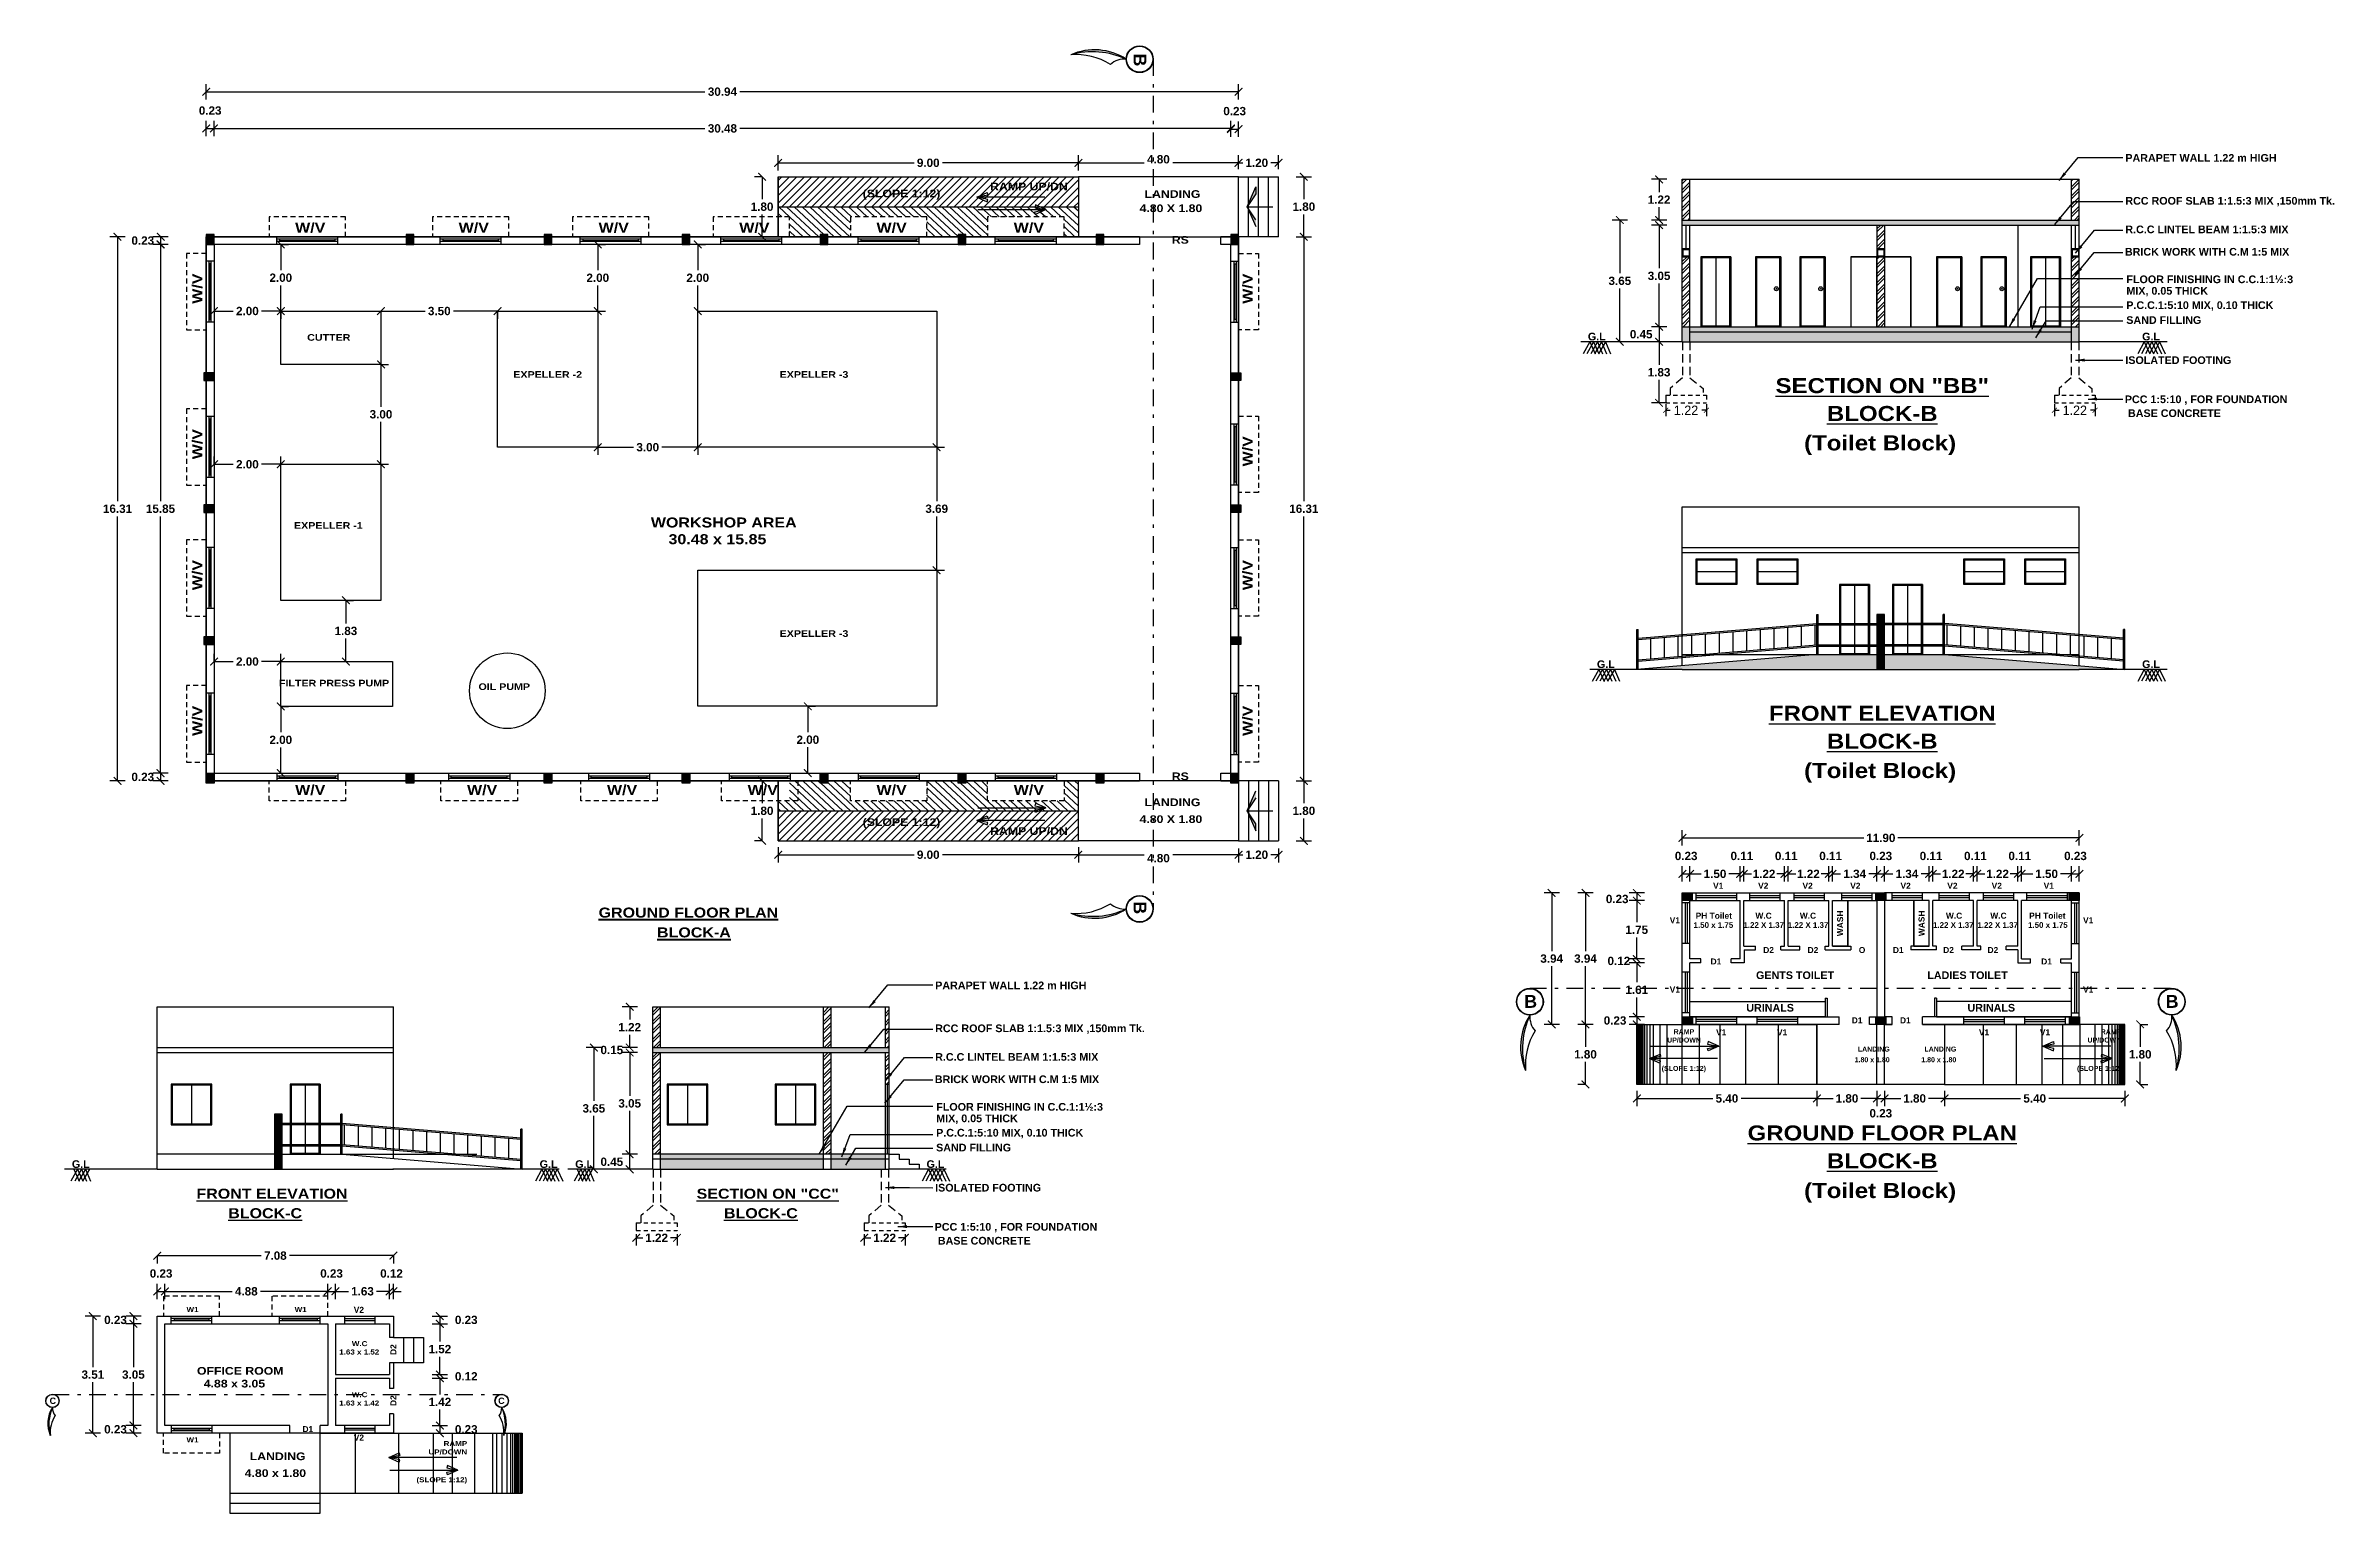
# Model space of a CAD drawing. Header units: metres. Extents: x 743 to 2261, y -742 to 557.
# Drawn here: x 2100 to 2168.6, y -741.8 to -697.8 of the extents above; entities that cross this region are included whole.
import ezdxf

# ---------------------------------------------------------------- set-up
doc = ezdxf.new("R2010")
doc.units = ezdxf.units.M
for name, pattern in [('DASHDOT', [1, 0.5, -0.25, 0, -0.25]), ('HIDDEN', [0.375, 0.25, -0.125]), ('HIDDEN2', [0.1875, 0.125, -0.0625])]:
    doc.linetypes.add(name, pattern=pattern)
doc.styles.add('CEN-GOT', font='arialbd.ttf')
doc.styles.add('CGR', font='ariblk.ttf')
doc.styles.add('kavi', font='ARLRDBD.TTF')
doc.styles.add('STYLE1', font='tahoma.ttf', dxfattribs={"height": 0.4})
doc.styles.add('TITLE', font='arialbd.ttf')
doc.dimstyles.new('kavi', dxfattribs={"dimtxt": 0.11, "dimasz": 0.23, "dimexe": 0.18, "dimexo": 0.0625, "dimgap": 0.09, "dimtad": 0, "dimtih": 1, "dimtoh": 1, "dimzin": 0, "dimdsep": 46, "dimtxsty": 'kavi', "dimblk": 'ARCHTICK', "dimcen": 0.09, "dimse1": 1, "dimse2": 1, "dimadec": 0, "dimazin": 0, "dimtfac": 1, "dimtofl": 0, "dimtmove": 0, "dimatfit": 3, "dimldrblk": 'ARCHTICK', "dimfxl": 0, "dimtolj": 1, "dimtzin": 0, "dimarcsym": 0})
doc.dimstyles.new('STY', dxfattribs={"dimscale": 0.9, "dimtxt": 0.23, "dimasz": 0.18, "dimexe": 0.15, "dimexo": 0.6, "dimgap": 0.1, "dimtad": 1, "dimtih": 1, "dimtoh": 1, "dimzin": 0, "dimdsep": 46, "dimtxsty": 'STYLE1', "dimblk": 'CLOSEDBLANK', "dimcen": 0.09375, "dimdle": 0.1, "dimse1": 1, "dimse2": 1, "dimadec": 0, "dimazin": 0, "dimtfac": 1, "dimtmove": 2, "dimatfit": 2, "dimfxl": 0, "dimtolj": 1, "dimtzin": 0, "dimarcsym": 0})
pattern_1 = [(37.5, (1185.355304, -1251.791424), (-0.0014400282, 0.0440471914), [0, -0.0347472, 0, -0.038862, 0, -0.0371475]), (7.5, (1185.355304, -1251.791424), (0.0404570955, 0.064514259), [0, -0.0187452, 0, -0.0313182, 0, -0.0120015]), (327.5, (1185.327186, -1251.791424), (0.0711893133, 0.0001293466), [0, -0.01143, 0, -0.041148, 0, -0.053721]), (317.5, (1185.327186, -1251.791424), (0.0687200807, 0.020063639), [0, -0.005715, 0, -0.0269748, 0, -0.030861])]
pattern_2 = [(50, (1185.3553, -1251.79142), (0.163966202, -0.014345177), [0.017145, -0.188595]), (355, (1185.3553, -1251.79142), (-0.03171908, 0.17195116), [0.013716, -0.150876526]), (100.451445, (1185.36897, -1251.79262), (0.132247122, 0.157605977), [0.014571008, -0.16028122]), (46.1842, (1185.3553, -1251.7457), (0.243971137, -0.037838095), [0.0257175, -0.2828925]), (96.635558, (1185.37563, -1251.74886), (0.21366372, 0.22268351), [0.02185652, -0.24042205]), (351.18415, (1185.3553, -1251.7457), (0.21366372, 0.22268351), [0.02057397, -0.22631376]), (21, (1185.37816, -1251.75713), (0.136452952, -0.092038678), [0.017145, -0.188595]), (326, (1185.37816, -1251.75713), (0.055621826, 0.16576917), [0.013716, -0.150876]), (71.451445, (1185.38953, -1251.7648), (0.192074777, 0.073730492), [0.014571008, -0.160280944]), (37.5, (1185.355304, -1251.791424), (0.002779743, 0.076099535), [0, -0.1490472, 0, -0.153162, 0, -0.1514475]), (7.5, (1185.3553, -1251.791424), (0.060137696, 0.0901625173), [0, -0.0873252, 0, -0.1456182, 0, -0.0577215]), (327.5, (1185.304326, -1251.791424), (0.1220315357, -0.0051558696), [0, -0.05715, 0, -0.178308, 0, -0.236601]), (317.5, (1185.28147, -1251.79142), (0.133316263, 0.022883842), [0, -0.074295, 0, -0.1184148, 0, -0.168021])]
pattern_3 = [(45, (1185.3553, -1251.79142), (-0.134703842, 0.134703842), []), (45, (1185.4451, -1251.79142), (-0.134703842, 0.134703842), [])]

msp = doc.modelspace()

# ---------------------------------------------------------------- texts
at = {"color": 7, "linetype": 'ByBlock', "style": 'CEN-GOT'}
for p in [(2132.645, -698.045), (2132.645, -723.462)]:
    msp.add_text('B', height=0.384, rotation=270, dxfattribs=at).set_placement(p)
at = {"color": 7, "ltscale": 1.5}
for s, height, style, p in [('PARAPET WALL 1.22 m HIGH', 0.23, 'TITLE', (2162.375, -701.291)), ('(SLOPE 1:12)', 0.23, 'CGR', (2124.525, -702.358)), ('RAMP UP/DN', 0.23, 'CGR', (2128.345, -702.149)), ('LANDING', 0.23, 'CGR', (2132.975, -702.374)), ('RCC ROOF SLAB 1:1.5:3 MIX ,150mm Tk.', 0.23, 'TITLE', (2162.375, -702.577)), ('W/V', 0.3, 'CGR', (2107.513, -703.419)), ('W/V', 0.3, 'CGR', (2112.415, -703.419)), ('W/V', 0.3, 'CGR', (2116.61, -703.419)), ('W/V', 0.3, 'CGR', (2120.826, -703.419)), ('W/V', 0.3, 'CGR', (2124.94, -703.419)), ('W/V', 0.3, 'CGR', (2129.053, -703.419)), ('4.80 X 1.80', 0.23, 'CGR', (2132.825, -702.801)), ('RS', 0.23, 'CGR', (2133.791, -703.749)), ('R.C.C LINTEL BEAM 1:1.5:3 MIX', 0.23, 'TITLE', (2162.375, -703.435)), ('BRICK WORK WITH C.M 1:5 MIX', 0.23, 'TITLE', (2162.363, -704.105)), ('FLOOR FINISHING IN C.C.1:1½:3', 0.23, 'TITLE', (2162.407, -704.931)), ('MIX, 0.05 THICK', 0.23, 'TITLE', (2162.407, -705.276)), ('P.C.C.1:5:10 MIX, 0.10 THICK', 0.23, 'TITLE', (2162.403, -705.706)), ('G.L', 0.23, 'TITLE', (2146.264, -706.647)), ('SAND FILLING', 0.23, 'TITLE', (2162.403, -706.153)), ('G.L', 0.23, 'TITLE', (2162.878, -706.647)), ('ISOLATED FOOTING', 0.23, 'TITLE', (2162.374, -707.355)), ('PCC 1:5:10 , FOR FOUNDATION', 0.23, 'TITLE', (2162.36, -708.528)), (' BASE CONCRETE', 0.23, 'TITLE', (2162.366, -708.945)), ('G.L', 0.23, 'TITLE', (2146.536, -716.469)), ('G.L', 0.23, 'TITLE', (2162.878, -716.469)), ('RS', 0.23, 'CGR', (2133.791, -719.829)), ('W/V', 0.3, 'CGR', (2107.513, -720.272)), ('W/V', 0.3, 'CGR', (2112.666, -720.272)), ('W/V', 0.3, 'CGR', (2116.861, -720.272)), ('W/V', 0.3, 'CGR', (2121.077, -720.272)), ('W/V', 0.3, 'CGR', (2124.94, -720.272)), ('W/V', 0.3, 'CGR', (2129.053, -720.272)), ('(SLOPE 1:12)', 0.23, 'CGR', (2124.525, -721.205)), ('4.80 X 1.80', 0.23, 'CGR', (2132.825, -721.114)), ('LANDING', 0.23, 'CGR', (2132.975, -720.609)), ('RAMP UP/DN', 0.23, 'CGR', (2128.345, -721.472)), ('V1', 0.18, 'TITLE', (2150.017, -723.086)), ('V2', 0.18, 'TITLE', (2151.367, -723.086)), ('V2', 0.18, 'TITLE', (2152.697, -723.086)), ('V2', 0.18, 'TITLE', (2154.128, -723.086)), ('V2', 0.18, 'TITLE', (2155.635, -723.086)), ('V2', 0.18, 'TITLE', (2157.037, -723.086)), ('V2', 0.18, 'TITLE', (2158.367, -723.086)), ('V1', 0.18, 'TITLE', (2159.926, -723.086)), ('V1', 0.18, 'TITLE', (2148.717, -724.121)), ('1.50 x 1.75', 0.17, 'TITLE', (2149.432, -724.258)), ('PH Toilet', 0.18, 'TITLE', (2149.494, -723.984)), ('1.22 X 1.37', 0.17, 'TITLE', (2150.927, -724.258)), ('W.C', 0.18, 'TITLE', (2151.287, -723.984)), ('1.22 X 1.37', 0.17, 'TITLE', (2152.257, -724.258)), ('W.C', 0.18, 'TITLE', (2152.617, -723.984)), ('1.22 X 1.37', 0.17, 'TITLE', (2156.61, -724.258)), ('W.C', 0.18, 'TITLE', (2156.997, -723.984)), ('1.22 X 1.37', 0.17, 'TITLE', (2157.94, -724.258)), ('W.C', 0.18, 'TITLE', (2158.327, -723.984)), ('1.50 x 1.75', 0.17, 'TITLE', (2159.459, -724.258)), ('PH Toilet', 0.18, 'TITLE', (2159.492, -723.984)), ('V1', 0.18, 'TITLE', (2161.107, -724.121)), ('D2', 0.18, 'TITLE', (2151.52, -725.013)), ('D2', 0.18, 'TITLE', (2152.85, -725.013)), ('D2', 0.18, 'TITLE', (2156.914, -725.013)), ('D2', 0.18, 'TITLE', (2158.244, -725.013)), ('D1', 0.18, 'TITLE', (2149.942, -725.356)), ('GENTS TOILET', 0.23, 'TITLE', (2151.305, -725.793)), ('LADIES TOILET', 0.23, 'TITLE', (2156.438, -725.793)), ('D1', 0.18, 'TITLE', (2159.853, -725.356)), ('PARAPET WALL 1.22 m HIGH', 0.23, 'TITLE', (2126.699, -726.098)), ('V1', 0.18, 'TITLE', (2148.717, -726.196)), ('V1', 0.18, 'TITLE', (2161.107, -726.196)), ('B', 0.384, 'CEN-GOT', (2163.583, -726.656)), ('RCC ROOF SLAB 1:1.5:3 MIX ,150mm Tk.', 0.23, 'TITLE', (2126.699, -727.385)), ('URINALS', 0.23, 'TITLE', (2151.013, -726.768)), ('D1', 0.18, 'TITLE', (2154.174, -727.12)), ('D1', 0.18, 'TITLE', (2155.62, -727.12)), ('URINALS', 0.23, 'TITLE', (2157.642, -726.768)), ('V1', 0.18, 'TITLE', (2150.107, -727.48)), ('V1', 0.18, 'TITLE', (2151.933, -727.48)), ('V1', 0.18, 'TITLE', (2157.986, -727.48)), ('V1', 0.18, 'TITLE', (2159.812, -727.48)), ('R.C.C LINTEL BEAM 1:1.5:3 MIX', 0.23, 'TITLE', (2126.699, -728.242)), ('BRICK WORK WITH C.M 1:5 MIX', 0.23, 'TITLE', (2126.687, -728.912)), ('FLOOR FINISHING IN C.C.1:1½:3', 0.23, 'TITLE', (2126.731, -729.739)), ('MIX, 0.05 THICK', 0.23, 'TITLE', (2126.731, -730.084)), ('P.C.C.1:5:10 MIX, 0.10 THICK', 0.23, 'TITLE', (2126.727, -730.514)), ('G.L', 0.23, 'TITLE', (2100.821, -731.455)), ('G.L', 0.23, 'TITLE', (2114.843, -731.455)), ('G.L', 0.23, 'TITLE', (2115.908, -731.455)), ('G.L', 0.23, 'TITLE', (2126.439, -731.455)), ('SAND FILLING', 0.23, 'TITLE', (2126.727, -730.96)), ('ISOLATED FOOTING', 0.23, 'TITLE', (2126.698, -732.162)), ('PCC 1:5:10 , FOR FOUNDATION', 0.23, 'TITLE', (2126.684, -733.336)), (' BASE CONCRETE', 0.23, 'TITLE', (2126.69, -733.752)), ('V2', 0.18, 'TITLE', (2109.27, -735.799)), ('D1', 0.18, 'TITLE', (2107.733, -739.375)), ('V2', 0.18, 'TITLE', (2109.27, -739.627)), ('LANDING', 0.23, 'CGR', (2106.151, -740.215)), ('4.80 x 1.80', 0.23, 'CGR', (2106.001, -740.719))]:
    msp.add_text(s, height=height, dxfattribs=dict(at, style=style)).set_placement(p)
for s, height, style, p in [('W/V', 0.3, 'CGR', (2104.729, -705.549)), ('W/V', 0.3, 'CGR', (2136.212, -705.549)), ('W/V', 0.3, 'CGR', (2104.729, -710.21)), ('W/V', 0.3, 'CGR', (2136.212, -710.425)), ('W/V', 0.3, 'CGR', (2104.729, -714.136)), ('W/V', 0.3, 'CGR', (2136.212, -714.136)), ('W/V', 0.3, 'CGR', (2104.729, -718.505)), ('W/V', 0.3, 'CGR', (2136.212, -718.505)), ('WASH', 0.18, 'TITLE', (2153.915, -724.507)), ('WASH', 0.18, 'TITLE', (2156.355, -724.507)), ('D2', 0.18, 'TITLE', (2110.547, -737.062)), ('D2', 0.18, 'TITLE', (2110.547, -738.592))]:
    msp.add_text(s, height=height, rotation=90, dxfattribs=dict(at, style=style)).set_placement(p)
at = {"color": 7, "style": 'CGR'}
for p in [(2152.746, -709.945), (2152.746, -719.767), (2152.746, -732.358)]:
    msp.add_text('(Toilet Block)', height=0.45, dxfattribs=at).set_placement(p)
at = {"color": 7, "linetype": 'ByBlock'}
for s, height, style, p in [('O', 0.18, 'TITLE', (2154.385, -725.013)), ('D1', 0.18, 'TITLE', (2155.407, -725.013)), ('B', 0.384, 'CEN-GOT', (2144.354, -726.656)), ('C', 0.192, 'CEN-GOT', (2100.153, -738.531)), ('C', 0.192, 'CEN-GOT', (2113.598, -738.531))]:
    msp.add_text(s, height=height, dxfattribs=dict(at, style=style)).set_placement(p)
at = {"color": 7, "lineweight": 40, "style": 'CGR'}
for p in [(2104.257, -735.775), (2107.499, -735.775), (2104.257, -739.681)]:
    msp.add_text('W1', height=0.15, dxfattribs=at).set_placement(p)
at = {"color": 7, "lineweight": 40, "attachment_point": 1, "style": 'CGR'}
for s, insert, char_height, width in [('{\\W7.9881;  }CUTTER', (2106.454, -706.458), 0.2, 4.23745), ('{\\W6.12537;  }EXPELLER -2', (2112.965, -707.569), 0.2, 4.23745), ('{\\W8.64097;    }EXPELLER -3', (2118.965, -707.569), 0.2, 8.39663), ('{\\W0.246705; }WORKSHOP AREA\\P{\\W4.271595; }30.48 x 15.85', (2118.136, -711.956), 0.3, 4.23745), ('{\\W6.22383;  }EXPELLER -1', (2106.373, -712.095), 0.2, 4.23745), ('{\\W8.64097;    }EXPELLER -3', (2118.965, -715.335), 0.2, 8.39663), ('{\\W9.32999;   }FILTER PRESS PUMP', (2104.541, -716.821), 0.2, 8.39663), ('{\\W9.25664;    }OIL PUMP', (2109.719, -716.928), 0.2, 8.39663), ('{\\fArial Black|b0|i0|c0|p34;\\LGROUND FLOOR PLAN}', (2116.61, -723.65), 0.3, 6.05024), ('{\\LBLOCK-A}', (2118.361, -724.244), 0.3, 4.23745), ('{\\W9.06808;   }W.C\\P{\\W7.16911;   }1.63 x 1.52', (2107.401, -736.648), 0.15, 4.23745), ('OFFICE ROOM\\P  4.88 x 3.05', (2104.57, -737.423), 0.23, 4.23745), ('{\\W9.06808;   }W.C\\P{\\W7.16911;   }1.63 x 1.42', (2107.401, -738.178), 0.15, 4.23745)]:
    msp.add_mtext(s, dxfattribs=dict(at, insert=insert, char_height=char_height, width=width))
at = {"color": 7}
for s, insert, char_height, width, attachment_point, style in [('{\\LSECTION ON "BB"}', (2155.088, -707.778), 0.45, 20.8908, 2, 'CGR'), ('{\\LBLOCK-B}', (2155.088, -708.613), 0.45, 20.8908, 2, 'CGR'), ('{\\LFRONT ELEVATION}', (2155.088, -717.6), 0.45, 20.8908, 2, 'CGR'), ('{\\LBLOCK-B}', (2155.088, -718.435), 0.45, 20.8908, 2, 'CGR'), ('{\\W8.57179;  }RAMP\\P{\\W6.90176;  }UP/DOWN', (2147.836, -727.296), 0.15, 2.58821, 1, 'TITLE'), ('LANDING', (2155.311, -727.817), 0.15, 2.58821, 3, 'TITLE'), ('LANDING', (2157.307, -727.817), 0.15, 2.58821, 3, 'TITLE'), ('RAMP\\PUP/DOWN', (2162.254, -727.296), 0.15, 2.58821, 3, 'TITLE'), ('{\\W5.50721;  }(SLOPE 1:12)', (2147.836, -728.396), 0.15, 2.58821, 1, 'TITLE'), ('1.80 x 1.80', (2155.311, -728.136), 0.15, 2.58821, 3, 'TITLE'), ('1.80 x 1.80', (2157.307, -728.136), 0.15, 2.58821, 3, 'TITLE'), ('(SLOPE 1:12)', (2162.254, -728.396), 0.15, 2.58821, 3, 'TITLE'), ('{\\LGROUND FLOOR PLAN }', (2155.088, -730.181), 0.45, 20.8908, 2, 'CGR'), ('{\\LBLOCK-B}', (2155.088, -731.016), 0.45, 20.8908, 2, 'CGR'), ('{\\LFRONT ELEVATION}', (2106.82, -732.077), 0.3, 20.8908, 2, 'CGR'), ('{\\LSECTION ON "CC"}', (2121.68, -732.077), 0.3, 20.8908, 2, 'CGR'), ('{\\LBLOCK-C}', (2106.614, -732.662), 0.3, 20.8908, 2, 'CGR'), ('{\\LBLOCK-C}', (2121.474, -732.662), 0.3, 20.8908, 2, 'CGR'), ('RAMP\\PUP/DOWN', (2112.67, -739.644), 0.15, 2.58821, 3, 'CGR'), ('(SLOPE 1:12)', (2112.67, -740.727), 0.15, 2.58821, 3, 'CGR')]:
    msp.add_mtext(s, dxfattribs=dict(at, insert=insert, char_height=char_height, width=width, attachment_point=attachment_point, style=style))

# ---------------------------------------------------------------- blocks, each defined once
blk = doc.blocks.new('_ArchTick')
at = {"color": 0, "linetype": 'ByBlock', "const_width": 0.15}
blk.add_lwpolyline([(-0.5, -0.5), (0.5, 0.5)], dxfattribs=at)
blk = doc.blocks.new('*D324')
at = {"color": 7, "lineweight": -2}
for p, q in [((2111.622, -736.127), (2112.082, -736.127)), ((2111.852, -736.127), (2111.852, -736.659)), ((2111.852, -737.647), (2111.852, -737.114)), ((2111.622, -737.647), (2112.082, -737.647))]:
    blk.add_line(p, q, dxfattribs=at)
at = {"layer": 'Defpoints', "color": 0}
for p in [(2110.033, -736.127), (2109.782, -737.647), (2111.852, -737.647)]:
    blk.add_point(p, dxfattribs=at)
at = {"color": 7, "lineweight": -2, "xscale": 0.23, "yscale": 0.23, "zscale": 0.23}
for p, rotation in [((2111.852, -736.127), 90), ((2111.852, -737.647), 270)]:
    blk.add_blockref('_ArchTick', p, dxfattribs=dict(at, rotation=rotation))
at = {"color": 0, "insert": (2111.852, -736.887), "char_height": 0.25, "attachment_point": 5, "style": 'CEN-GOT'}
blk.add_mtext('\\A1;1.52', dxfattribs=at)
blk = doc.blocks.new('*D325')
at = {"color": 7, "lineweight": -2}
for p, q in [((2111.852, -737.647), (2111.852, -737.417)), ((2111.622, -737.647), (2112.082, -737.647)), ((2111.622, -737.762), (2112.082, -737.762)), ((2111.852, -737.762), (2111.852, -737.992))]:
    blk.add_line(p, q, dxfattribs=at)
at = {"layer": 'Defpoints', "color": 0}
for p in [(2109.782, -737.647), (2109.797, -737.762), (2111.852, -737.762)]:
    blk.add_point(p, dxfattribs=at)
at = {"color": 7, "lineweight": -2, "xscale": 0.23, "yscale": 0.23, "zscale": 0.23}
for p, rotation in [((2111.852, -737.647), 270), ((2111.852, -737.762), 90)]:
    blk.add_blockref('_ArchTick', p, dxfattribs=dict(at, rotation=rotation))
at = {"color": 0, "insert": (2112.642, -737.704), "char_height": 0.25, "attachment_point": 5, "style": 'CEN-GOT'}
blk.add_mtext('\\A1;0.12', dxfattribs=at)
blk = doc.blocks.new('*D326')
at = {"color": 7, "lineweight": -2}
for p, q in [((2111.622, -737.762), (2112.082, -737.762)), ((2111.852, -737.762), (2111.852, -738.244)), ((2111.852, -739.177), (2111.852, -738.695)), ((2111.622, -739.177), (2112.082, -739.177))]:
    blk.add_line(p, q, dxfattribs=at)
at = {"layer": 'Defpoints', "color": 0}
for p in [(2109.797, -737.762), (2110.185, -739.177), (2111.852, -739.177)]:
    blk.add_point(p, dxfattribs=at)
at = {"color": 7, "lineweight": -2, "xscale": 0.23, "yscale": 0.23, "zscale": 0.23}
for p, rotation in [((2111.852, -737.762), 90), ((2111.852, -739.177), 270)]:
    blk.add_blockref('_ArchTick', p, dxfattribs=dict(at, rotation=rotation))
at = {"color": 0, "insert": (2111.852, -738.469), "char_height": 0.25, "attachment_point": 5, "style": 'CEN-GOT'}
blk.add_mtext('\\A1;1.42', dxfattribs=at)
blk = doc.blocks.new('*D330')
at = {"color": 7, "lineweight": -2}
for p, q in [((2103.38, -735.385), (2103.38, -734.925)), ((2103.38, -735.155), (2103.61, -735.155)), ((2103.61, -735.385), (2103.61, -734.925))]:
    blk.add_line(p, q, dxfattribs=at)
at = {"layer": 'Defpoints', "color": 0}
for p in [(2103.61, -735.155), (2103.38, -736.641), (2103.61, -736.641)]:
    blk.add_point(p, dxfattribs=at)
at = {"color": 7, "lineweight": -2, "xscale": 0.23, "yscale": 0.23, "zscale": 0.23, "rotation": 180}
blk.add_blockref('_ArchTick', (2103.38, -735.155), dxfattribs=at)
at = {"color": 7, "lineweight": -2, "xscale": 0.23, "yscale": 0.23, "zscale": 0.23}
blk.add_blockref('_ArchTick', (2103.61, -735.155), dxfattribs=at)
at = {"color": 0, "insert": (2103.495, -734.62), "char_height": 0.25, "attachment_point": 5, "style": 'CEN-GOT'}
blk.add_mtext('\\A1;0.23', dxfattribs=at)
blk = doc.blocks.new('*D331')
at = {"color": 7, "lineweight": -2}
for p, q in [((2103.61, -735.385), (2103.61, -734.925)), ((2103.61, -735.155), (2105.621, -735.155)), ((2108.49, -735.155), (2106.479, -735.155)), ((2108.49, -735.385), (2108.49, -734.925))]:
    blk.add_line(p, q, dxfattribs=at)
at = {"layer": 'Defpoints', "color": 0}
for p in [(2108.49, -735.155), (2103.61, -736.641), (2108.49, -736.405)]:
    blk.add_point(p, dxfattribs=at)
at = {"color": 7, "lineweight": -2, "xscale": 0.23, "yscale": 0.23, "zscale": 0.23, "rotation": 180}
blk.add_blockref('_ArchTick', (2103.61, -735.155), dxfattribs=at)
at = {"color": 7, "lineweight": -2, "xscale": 0.23, "yscale": 0.23, "zscale": 0.23}
blk.add_blockref('_ArchTick', (2108.49, -735.155), dxfattribs=at)
at = {"color": 0, "insert": (2106.05, -735.155), "char_height": 0.25, "attachment_point": 5, "style": 'CEN-GOT'}
blk.add_mtext('\\A1;4.88', dxfattribs=at)
blk = doc.blocks.new('*D332')
at = {"color": 7, "lineweight": -2}
for p, q in [((2108.49, -735.385), (2108.49, -734.925)), ((2108.49, -735.155), (2108.72, -735.155)), ((2108.72, -735.385), (2108.72, -734.925))]:
    blk.add_line(p, q, dxfattribs=at)
at = {"layer": 'Defpoints', "color": 0}
for p in [(2108.72, -735.155), (2108.49, -736.405), (2108.72, -736.391)]:
    blk.add_point(p, dxfattribs=at)
at = {"color": 7, "lineweight": -2, "xscale": 0.23, "yscale": 0.23, "zscale": 0.23, "rotation": 180}
blk.add_blockref('_ArchTick', (2108.49, -735.155), dxfattribs=at)
at = {"color": 7, "lineweight": -2, "xscale": 0.23, "yscale": 0.23, "zscale": 0.23}
blk.add_blockref('_ArchTick', (2108.72, -735.155), dxfattribs=at)
at = {"color": 0, "insert": (2108.605, -734.62), "char_height": 0.25, "attachment_point": 5, "style": 'CEN-GOT'}
blk.add_mtext('\\A1;0.23', dxfattribs=at)
blk = doc.blocks.new('*D333')
at = {"color": 7, "lineweight": -2}
for p, q in [((2108.72, -735.385), (2108.72, -734.925)), ((2108.72, -735.155), (2109.114, -735.155)), ((2110.345, -735.155), (2109.951, -735.155)), ((2110.345, -735.385), (2110.345, -734.925))]:
    blk.add_line(p, q, dxfattribs=at)
at = {"layer": 'Defpoints', "color": 0}
for p in [(2110.345, -735.155), (2108.72, -736.391), (2110.345, -736.127)]:
    blk.add_point(p, dxfattribs=at)
at = {"color": 7, "lineweight": -2, "xscale": 0.23, "yscale": 0.23, "zscale": 0.23, "rotation": 180}
blk.add_blockref('_ArchTick', (2108.72, -735.155), dxfattribs=at)
at = {"color": 7, "lineweight": -2, "xscale": 0.23, "yscale": 0.23, "zscale": 0.23}
blk.add_blockref('_ArchTick', (2110.345, -735.155), dxfattribs=at)
at = {"color": 0, "insert": (2109.532, -735.155), "char_height": 0.25, "attachment_point": 5, "style": 'CEN-GOT'}
blk.add_mtext('\\A1;1.63', dxfattribs=at)
blk = doc.blocks.new('*D334')
at = {"color": 7, "lineweight": -2}
for p, q in [((2110.345, -735.155), (2110.115, -735.155)), ((2110.345, -735.385), (2110.345, -734.925)), ((2110.46, -735.385), (2110.46, -734.925)), ((2110.46, -735.155), (2110.69, -735.155))]:
    blk.add_line(p, q, dxfattribs=at)
at = {"layer": 'Defpoints', "color": 0}
for p in [(2110.46, -735.155), (2110.46, -735.897), (2110.345, -736.127)]:
    blk.add_point(p, dxfattribs=at)
at = {"color": 7, "lineweight": -2, "xscale": 0.23, "yscale": 0.23, "zscale": 0.23}
blk.add_blockref('_ArchTick', (2110.345, -735.155), dxfattribs=at)
at = {"color": 7, "lineweight": -2, "xscale": 0.23, "yscale": 0.23, "zscale": 0.23, "rotation": 180}
blk.add_blockref('_ArchTick', (2110.46, -735.155), dxfattribs=at)
at = {"color": 0, "insert": (2110.402, -734.62), "char_height": 0.25, "attachment_point": 5, "style": 'CEN-GOT'}
blk.add_mtext('\\A1;0.12', dxfattribs=at)
blk = doc.blocks.new('*D335')
at = {"color": 7, "lineweight": -2}
for p, q in [((2111.622, -735.897), (2112.082, -735.897)), ((2111.852, -735.897), (2111.852, -736.127)), ((2111.622, -736.127), (2112.082, -736.127))]:
    blk.add_line(p, q, dxfattribs=at)
at = {"layer": 'Defpoints', "color": 0}
for p in [(2109.798, -735.897), (2109.798, -736.127), (2111.852, -736.127)]:
    blk.add_point(p, dxfattribs=at)
at = {"color": 7, "lineweight": -2, "xscale": 0.23, "yscale": 0.23, "zscale": 0.23}
for p, rotation in [((2111.852, -735.897), 90), ((2111.852, -736.127), 270)]:
    blk.add_blockref('_ArchTick', p, dxfattribs=dict(at, rotation=rotation))
at = {"color": 0, "insert": (2112.642, -736.012), "char_height": 0.25, "attachment_point": 5, "style": 'CEN-GOT'}
blk.add_mtext('\\A1;0.23', dxfattribs=at)
blk = doc.blocks.new('*D336')
at = {"color": 7, "lineweight": -2}
for p, q in [((2111.622, -739.177), (2112.082, -739.177)), ((2111.622, -739.407), (2112.082, -739.407)), ((2111.852, -739.177), (2111.852, -739.407))]:
    blk.add_line(p, q, dxfattribs=at)
at = {"layer": 'Defpoints', "color": 0}
for p in [(2109.917, -739.177), (2109.917, -739.407), (2111.852, -739.407)]:
    blk.add_point(p, dxfattribs=at)
at = {"color": 7, "lineweight": -2, "xscale": 0.23, "yscale": 0.23, "zscale": 0.23}
for p, rotation in [((2111.852, -739.177), 90), ((2111.852, -739.407), 270)]:
    blk.add_blockref('_ArchTick', p, dxfattribs=dict(at, rotation=rotation))
at = {"color": 0, "insert": (2112.642, -739.292), "char_height": 0.25, "attachment_point": 5, "style": 'CEN-GOT'}
blk.add_mtext('\\A1;0.23', dxfattribs=at)
blk = doc.blocks.new('*D337')
at = {"color": 7, "lineweight": -2}
for p, q in [((2102.895, -735.897), (2102.435, -735.897)), ((2102.665, -735.897), (2102.665, -736.127)), ((2102.895, -736.127), (2102.435, -736.127))]:
    blk.add_line(p, q, dxfattribs=at)
at = {"layer": 'Defpoints', "color": 0}
for p in [(2104.747, -735.897), (2102.665, -736.127), (2104.747, -736.127)]:
    blk.add_point(p, dxfattribs=at)
at = {"color": 7, "lineweight": -2, "xscale": 0.23, "yscale": 0.23, "zscale": 0.23}
for p, rotation in [((2102.665, -735.897), 90), ((2102.665, -736.127), 270)]:
    blk.add_blockref('_ArchTick', p, dxfattribs=dict(at, rotation=rotation))
at = {"color": 0, "insert": (2102.129, -736.012), "char_height": 0.25, "attachment_point": 5, "style": 'CEN-GOT'}
blk.add_mtext('\\A1;0.23', dxfattribs=at)
blk = doc.blocks.new('*D338')
at = {"color": 7, "lineweight": -2}
for p, q in [((2102.895, -736.127), (2102.435, -736.127)), ((2102.665, -736.127), (2102.665, -737.424)), ((2102.665, -739.177), (2102.665, -737.879)), ((2102.895, -739.177), (2102.435, -739.177))]:
    blk.add_line(p, q, dxfattribs=at)
at = {"layer": 'Defpoints', "color": 0}
for p in [(2104.747, -736.127), (2102.665, -739.177), (2104.66, -739.177)]:
    blk.add_point(p, dxfattribs=at)
at = {"color": 7, "lineweight": -2, "xscale": 0.23, "yscale": 0.23, "zscale": 0.23}
for p, rotation in [((2102.665, -736.127), 90), ((2102.665, -739.177), 270)]:
    blk.add_blockref('_ArchTick', p, dxfattribs=dict(at, rotation=rotation))
at = {"color": 0, "insert": (2102.665, -737.652), "char_height": 0.25, "attachment_point": 5, "style": 'CEN-GOT'}
blk.add_mtext('\\A1;3.05', dxfattribs=at)
blk = doc.blocks.new('*D339')
at = {"color": 7, "lineweight": -2}
for p, q in [((2102.895, -739.177), (2102.435, -739.177)), ((2102.895, -739.407), (2102.435, -739.407)), ((2102.665, -739.177), (2102.665, -739.407))]:
    blk.add_line(p, q, dxfattribs=at)
at = {"layer": 'Defpoints', "color": 0}
for p in [(2102.665, -739.407), (2104.66, -739.177), (2104.718, -739.407)]:
    blk.add_point(p, dxfattribs=at)
at = {"color": 7, "lineweight": -2, "xscale": 0.23, "yscale": 0.23, "zscale": 0.23}
for p, rotation in [((2102.665, -739.177), 90), ((2102.665, -739.407), 270)]:
    blk.add_blockref('_ArchTick', p, dxfattribs=dict(at, rotation=rotation))
at = {"color": 0, "insert": (2102.129, -739.292), "char_height": 0.25, "attachment_point": 5, "style": 'CEN-GOT'}
blk.add_mtext('\\A1;0.23', dxfattribs=at)
blk = doc.blocks.new('*D340')
at = {"color": 7, "lineweight": -2}
for p, q in [((2101.68, -735.897), (2101.22, -735.897)), ((2101.45, -735.897), (2101.45, -737.424)), ((2101.45, -739.407), (2101.45, -737.879)), ((2101.68, -739.407), (2101.22, -739.407))]:
    blk.add_line(p, q, dxfattribs=at)
at = {"layer": 'Defpoints', "color": 0}
for p in [(2103.85, -735.897), (2101.45, -739.407), (2103.85, -739.407)]:
    blk.add_point(p, dxfattribs=at)
at = {"color": 7, "lineweight": -2, "xscale": 0.23, "yscale": 0.23, "zscale": 0.23}
for p, rotation in [((2101.45, -735.897), 90), ((2101.45, -739.407), 270)]:
    blk.add_blockref('_ArchTick', p, dxfattribs=dict(at, rotation=rotation))
at = {"color": 0, "insert": (2101.45, -737.652), "char_height": 0.25, "attachment_point": 5, "style": 'CEN-GOT'}
blk.add_mtext('\\A1;3.51', dxfattribs=at)
blk = doc.blocks.new('*D286')
at = {"color": 7, "lineweight": -2}
for p, q in [((2103.38, -734.085), (2103.38, -734.315)), ((2103.38, -734.085), (2106.495, -734.085)), ((2110.46, -734.085), (2107.345, -734.085)), ((2110.46, -734.085), (2110.46, -734.315))]:
    blk.add_line(p, q, dxfattribs=at)
at = {"layer": 'Defpoints', "color": 0}
for p in [(2103.38, -733.933), (2103.38, -734.085), (2110.46, -734.042)]:
    blk.add_point(p, dxfattribs=at)
at = {"color": 7, "lineweight": -2, "xscale": 0.23, "yscale": 0.23, "zscale": 0.23, "rotation": 180}
blk.add_blockref('_ArchTick', (2103.38, -734.085), dxfattribs=at)
at = {"color": 7, "lineweight": -2, "xscale": 0.23, "yscale": 0.23, "zscale": 0.23}
blk.add_blockref('_ArchTick', (2110.46, -734.085), dxfattribs=at)
at = {"color": 0, "insert": (2106.92, -734.085), "char_height": 0.25, "attachment_point": 5, "style": 'CEN-GOT'}
blk.add_mtext('\\A1;7.08', dxfattribs=at)
blk = doc.blocks.new('*D269')
at = {"color": 7, "linetype": 'ByBlock', "lineweight": -2}
for p, q in [((2147.959, -726.921), (2147.499, -726.921)), ((2147.729, -726.921), (2147.729, -727.151)), ((2147.959, -727.151), (2147.499, -727.151))]:
    blk.add_line(p, q, dxfattribs=at)
at = {"layer": 'Defpoints', "color": 0, "linetype": 'ByBlock'}
for p in [(2149.095, -726.921), (2147.729, -727.151), (2149.228, -727.151)]:
    blk.add_point(p, dxfattribs=at)
at = {"color": 7, "linetype": 'ByBlock', "lineweight": -2, "xscale": 0.23, "yscale": 0.23, "zscale": 0.23}
for p, rotation in [((2147.729, -726.921), 90), ((2147.729, -727.151), 270)]:
    blk.add_blockref('_ArchTick', p, dxfattribs=dict(at, rotation=rotation))
at = {"color": 0, "linetype": 'ByBlock', "insert": (2147.079, -727.036), "char_height": 0.25, "attachment_point": 5, "style": 'CEN-GOT'}
blk.add_mtext('\\A1;0.23', dxfattribs=at)
blk = doc.blocks.new('*D270')
at = {"color": 7, "linetype": 'ByBlock', "lineweight": -2}
for p, q in [((2147.959, -723.211), (2147.499, -723.211)), ((2147.959, -723.441), (2147.499, -723.441)), ((2147.729, -723.211), (2147.729, -723.441))]:
    blk.add_line(p, q, dxfattribs=at)
at = {"layer": 'Defpoints', "color": 0, "linetype": 'ByBlock'}
for p in [(2147.729, -723.441), (2149.27, -723.211), (2149.543, -723.441)]:
    blk.add_point(p, dxfattribs=at)
at = {"color": 7, "linetype": 'ByBlock', "lineweight": -2, "xscale": 0.23, "yscale": 0.23, "zscale": 0.23}
for p, rotation in [((2147.729, -723.211), 90), ((2147.729, -723.441), 270)]:
    blk.add_blockref('_ArchTick', p, dxfattribs=dict(at, rotation=rotation))
at = {"color": 0, "linetype": 'ByBlock', "insert": (2147.143, -723.394), "char_height": 0.25, "attachment_point": 5, "style": 'CEN-GOT'}
blk.add_mtext('\\A1;0.23', dxfattribs=at)
blk = doc.blocks.new('*D271')
at = {"color": 7, "linetype": 'ByBlock', "lineweight": -2}
for p, q in [((2147.959, -723.441), (2147.499, -723.441)), ((2147.729, -723.441), (2147.729, -724.089)), ((2147.729, -725.191), (2147.729, -724.544)), ((2147.959, -725.191), (2147.499, -725.191))]:
    blk.add_line(p, q, dxfattribs=at)
at = {"layer": 'Defpoints', "color": 0, "linetype": 'ByBlock'}
for p in [(2149.543, -723.441), (2147.729, -725.191), (2149.416, -725.191)]:
    blk.add_point(p, dxfattribs=at)
at = {"color": 7, "linetype": 'ByBlock', "lineweight": -2, "xscale": 0.23, "yscale": 0.23, "zscale": 0.23}
for p, rotation in [((2147.729, -723.441), 90), ((2147.729, -725.191), 270)]:
    blk.add_blockref('_ArchTick', p, dxfattribs=dict(at, rotation=rotation))
at = {"color": 0, "linetype": 'ByBlock', "insert": (2147.729, -724.316), "char_height": 0.25, "attachment_point": 5, "style": 'CEN-GOT'}
blk.add_mtext('\\A1;1.75', dxfattribs=at)
blk = doc.blocks.new('*D272')
at = {"color": 7, "linetype": 'ByBlock', "lineweight": -2}
for p, q in [((2147.729, -725.191), (2147.729, -724.961)), ((2147.959, -725.191), (2147.499, -725.191)), ((2147.959, -725.311), (2147.499, -725.311)), ((2147.729, -725.311), (2147.729, -725.541))]:
    blk.add_line(p, q, dxfattribs=at)
at = {"layer": 'Defpoints', "color": 0, "linetype": 'ByBlock'}
for p in [(2147.729, -725.311), (2149.416, -725.191), (2149.416, -725.311)]:
    blk.add_point(p, dxfattribs=at)
at = {"color": 7, "linetype": 'ByBlock', "lineweight": -2, "xscale": 0.23, "yscale": 0.23, "zscale": 0.23}
for p, rotation in [((2147.729, -725.191), 270), ((2147.729, -725.311), 90)]:
    blk.add_blockref('_ArchTick', p, dxfattribs=dict(at, rotation=rotation))
at = {"color": 0, "linetype": 'ByBlock', "insert": (2147.193, -725.251), "char_height": 0.25, "attachment_point": 5, "style": 'CEN-GOT'}
blk.add_mtext('\\A1;0.12', dxfattribs=at)
blk = doc.blocks.new('*D273')
at = {"color": 7, "linetype": 'ByBlock', "lineweight": -2}
for p, q in [((2147.959, -725.311), (2147.499, -725.311)), ((2147.729, -725.311), (2147.729, -725.889)), ((2147.729, -726.921), (2147.729, -726.344)), ((2147.959, -726.921), (2147.499, -726.921))]:
    blk.add_line(p, q, dxfattribs=at)
at = {"layer": 'Defpoints', "color": 0, "linetype": 'ByBlock'}
for p in [(2149.416, -725.311), (2147.729, -726.921), (2149.477, -726.921)]:
    blk.add_point(p, dxfattribs=at)
at = {"color": 7, "linetype": 'ByBlock', "lineweight": -2, "xscale": 0.23, "yscale": 0.23, "zscale": 0.23}
for p, rotation in [((2147.729, -725.311), 90), ((2147.729, -726.921), 270)]:
    blk.add_blockref('_ArchTick', p, dxfattribs=dict(at, rotation=rotation))
at = {"color": 0, "linetype": 'ByBlock', "insert": (2147.729, -726.116), "char_height": 0.25, "attachment_point": 5, "style": 'CEN-GOT'}
blk.add_mtext('\\A1;1.61', dxfattribs=at)
blk = doc.blocks.new('*D288')
at = {"color": 7, "linetype": 'ByBlock', "lineweight": -2}
for p, q in [((2149.095, -722.87), (2149.095, -722.41)), ((2149.095, -722.64), (2149.325, -722.64)), ((2149.325, -722.87), (2149.325, -722.41))]:
    blk.add_line(p, q, dxfattribs=at)
at = {"layer": 'Defpoints', "color": 0, "linetype": 'ByBlock'}
for p in [(2149.325, -722.64), (2149.095, -723.449), (2149.325, -723.449)]:
    blk.add_point(p, dxfattribs=at)
at = {"color": 7, "linetype": 'ByBlock', "lineweight": -2, "xscale": 0.23, "yscale": 0.23, "zscale": 0.23, "rotation": 180}
blk.add_blockref('_ArchTick', (2149.095, -722.64), dxfattribs=at)
at = {"color": 7, "linetype": 'ByBlock', "lineweight": -2, "xscale": 0.23, "yscale": 0.23, "zscale": 0.23}
blk.add_blockref('_ArchTick', (2149.325, -722.64), dxfattribs=at)
at = {"color": 0, "linetype": 'ByBlock', "insert": (2149.21, -722.104), "char_height": 0.25, "attachment_point": 5, "style": 'CEN-GOT'}
blk.add_mtext('\\A1;0.23', dxfattribs=at)
blk = doc.blocks.new('*D289')
at = {"color": 7, "linetype": 'ByBlock', "lineweight": -2}
for p, q in [((2149.325, -722.87), (2149.325, -722.41)), ((2149.325, -722.64), (2149.658, -722.64)), ((2150.825, -722.64), (2150.493, -722.64)), ((2150.825, -722.87), (2150.825, -722.41))]:
    blk.add_line(p, q, dxfattribs=at)
at = {"layer": 'Defpoints', "color": 0, "linetype": 'ByBlock'}
for p in [(2150.825, -722.64), (2149.325, -723.449), (2150.825, -723.76)]:
    blk.add_point(p, dxfattribs=at)
at = {"color": 7, "linetype": 'ByBlock', "lineweight": -2, "xscale": 0.23, "yscale": 0.23, "zscale": 0.23, "rotation": 180}
blk.add_blockref('_ArchTick', (2149.325, -722.64), dxfattribs=at)
at = {"color": 7, "linetype": 'ByBlock', "lineweight": -2, "xscale": 0.23, "yscale": 0.23, "zscale": 0.23}
blk.add_blockref('_ArchTick', (2150.825, -722.64), dxfattribs=at)
at = {"color": 0, "linetype": 'ByBlock', "insert": (2150.075, -722.64), "char_height": 0.25, "attachment_point": 5, "style": 'CEN-GOT'}
blk.add_mtext('\\A1;1.50', dxfattribs=at)
blk = doc.blocks.new('*D290')
at = {"color": 7, "linetype": 'ByBlock', "lineweight": -2}
for p, q in [((2150.825, -722.64), (2150.595, -722.64)), ((2150.825, -722.87), (2150.825, -722.41)), ((2150.935, -722.87), (2150.935, -722.41)), ((2150.935, -722.64), (2151.165, -722.64))]:
    blk.add_line(p, q, dxfattribs=at)
at = {"layer": 'Defpoints', "color": 0, "linetype": 'ByBlock'}
for p in [(2150.935, -722.64), (2150.825, -723.76), (2150.935, -723.738)]:
    blk.add_point(p, dxfattribs=at)
at = {"color": 7, "linetype": 'ByBlock', "lineweight": -2, "xscale": 0.23, "yscale": 0.23, "zscale": 0.23}
blk.add_blockref('_ArchTick', (2150.825, -722.64), dxfattribs=at)
at = {"color": 7, "linetype": 'ByBlock', "lineweight": -2, "xscale": 0.23, "yscale": 0.23, "zscale": 0.23, "rotation": 180}
blk.add_blockref('_ArchTick', (2150.935, -722.64), dxfattribs=at)
at = {"color": 0, "linetype": 'ByBlock', "insert": (2150.88, -722.104), "char_height": 0.25, "attachment_point": 5, "style": 'CEN-GOT'}
blk.add_mtext('\\A1;0.11', dxfattribs=at)
blk = doc.blocks.new('*D291')
at = {"color": 7, "linetype": 'ByBlock', "lineweight": -2}
for p, q in [((2150.935, -722.87), (2150.935, -722.41)), ((2150.935, -722.64), (2151.128, -722.64)), ((2152.155, -722.64), (2151.963, -722.64)), ((2152.155, -722.87), (2152.155, -722.41))]:
    blk.add_line(p, q, dxfattribs=at)
at = {"layer": 'Defpoints', "color": 0, "linetype": 'ByBlock'}
for p in [(2152.155, -722.64), (2152.155, -723.583), (2150.935, -723.738)]:
    blk.add_point(p, dxfattribs=at)
at = {"color": 7, "linetype": 'ByBlock', "lineweight": -2, "xscale": 0.23, "yscale": 0.23, "zscale": 0.23, "rotation": 180}
blk.add_blockref('_ArchTick', (2150.935, -722.64), dxfattribs=at)
at = {"color": 7, "linetype": 'ByBlock', "lineweight": -2, "xscale": 0.23, "yscale": 0.23, "zscale": 0.23}
blk.add_blockref('_ArchTick', (2152.155, -722.64), dxfattribs=at)
at = {"color": 0, "linetype": 'ByBlock', "insert": (2151.545, -722.64), "char_height": 0.25, "attachment_point": 5, "style": 'CEN-GOT'}
blk.add_mtext('\\A1;1.22', dxfattribs=at)
blk = doc.blocks.new('*D292')
at = {"color": 7, "linetype": 'ByBlock', "lineweight": -2}
for p, q in [((2152.155, -722.64), (2151.925, -722.64)), ((2152.155, -722.87), (2152.155, -722.41)), ((2152.265, -722.87), (2152.265, -722.41)), ((2152.265, -722.64), (2152.495, -722.64))]:
    blk.add_line(p, q, dxfattribs=at)
at = {"layer": 'Defpoints', "color": 0, "linetype": 'ByBlock'}
for p in [(2152.265, -722.64), (2152.155, -723.583), (2152.265, -723.862)]:
    blk.add_point(p, dxfattribs=at)
at = {"color": 7, "linetype": 'ByBlock', "lineweight": -2, "xscale": 0.23, "yscale": 0.23, "zscale": 0.23}
blk.add_blockref('_ArchTick', (2152.155, -722.64), dxfattribs=at)
at = {"color": 7, "linetype": 'ByBlock', "lineweight": -2, "xscale": 0.23, "yscale": 0.23, "zscale": 0.23, "rotation": 180}
blk.add_blockref('_ArchTick', (2152.265, -722.64), dxfattribs=at)
at = {"color": 0, "linetype": 'ByBlock', "insert": (2152.21, -722.104), "char_height": 0.25, "attachment_point": 5, "style": 'CEN-GOT'}
blk.add_mtext('\\A1;0.11', dxfattribs=at)
blk = doc.blocks.new('*D293')
at = {"color": 7, "linetype": 'ByBlock', "lineweight": -2}
for p, q in [((2152.265, -722.87), (2152.265, -722.41)), ((2152.265, -722.64), (2152.458, -722.64)), ((2153.485, -722.64), (2153.293, -722.64)), ((2153.485, -722.87), (2153.485, -722.41))]:
    blk.add_line(p, q, dxfattribs=at)
at = {"layer": 'Defpoints', "color": 0, "linetype": 'ByBlock'}
for p in [(2153.485, -722.64), (2152.265, -723.862), (2153.485, -723.714)]:
    blk.add_point(p, dxfattribs=at)
at = {"color": 7, "linetype": 'ByBlock', "lineweight": -2, "xscale": 0.23, "yscale": 0.23, "zscale": 0.23, "rotation": 180}
blk.add_blockref('_ArchTick', (2152.265, -722.64), dxfattribs=at)
at = {"color": 7, "linetype": 'ByBlock', "lineweight": -2, "xscale": 0.23, "yscale": 0.23, "zscale": 0.23}
blk.add_blockref('_ArchTick', (2153.485, -722.64), dxfattribs=at)
at = {"color": 0, "linetype": 'ByBlock', "insert": (2152.875, -722.64), "char_height": 0.25, "attachment_point": 5, "style": 'CEN-GOT'}
blk.add_mtext('\\A1;1.22', dxfattribs=at)
blk = doc.blocks.new('*D294')
at = {"color": 7, "linetype": 'ByBlock', "lineweight": -2}
for p, q in [((2153.485, -722.64), (2153.255, -722.64)), ((2153.485, -722.87), (2153.485, -722.41)), ((2153.595, -722.87), (2153.595, -722.41)), ((2153.595, -722.64), (2153.825, -722.64))]:
    blk.add_line(p, q, dxfattribs=at)
at = {"layer": 'Defpoints', "color": 0, "linetype": 'ByBlock'}
for p in [(2153.595, -722.64), (2153.595, -723.662), (2153.485, -723.714)]:
    blk.add_point(p, dxfattribs=at)
at = {"color": 7, "linetype": 'ByBlock', "lineweight": -2, "xscale": 0.23, "yscale": 0.23, "zscale": 0.23}
blk.add_blockref('_ArchTick', (2153.485, -722.64), dxfattribs=at)
at = {"color": 7, "linetype": 'ByBlock', "lineweight": -2, "xscale": 0.23, "yscale": 0.23, "zscale": 0.23, "rotation": 180}
blk.add_blockref('_ArchTick', (2153.595, -722.64), dxfattribs=at)
at = {"color": 0, "linetype": 'ByBlock', "insert": (2153.54, -722.104), "char_height": 0.25, "attachment_point": 5, "style": 'CEN-GOT'}
blk.add_mtext('\\A1;0.11', dxfattribs=at)
blk = doc.blocks.new('*D295')
at = {"color": 7, "linetype": 'ByBlock', "lineweight": -2}
for p, q in [((2153.595, -722.87), (2153.595, -722.41)), ((2153.595, -722.64), (2153.841, -722.64)), ((2154.93, -722.64), (2154.685, -722.64)), ((2154.93, -722.87), (2154.93, -722.41))]:
    blk.add_line(p, q, dxfattribs=at)
at = {"layer": 'Defpoints', "color": 0, "linetype": 'ByBlock'}
for p in [(2154.93, -722.64), (2153.595, -723.662), (2154.93, -723.671)]:
    blk.add_point(p, dxfattribs=at)
at = {"color": 7, "linetype": 'ByBlock', "lineweight": -2, "xscale": 0.23, "yscale": 0.23, "zscale": 0.23, "rotation": 180}
blk.add_blockref('_ArchTick', (2153.595, -722.64), dxfattribs=at)
at = {"color": 7, "linetype": 'ByBlock', "lineweight": -2, "xscale": 0.23, "yscale": 0.23, "zscale": 0.23}
blk.add_blockref('_ArchTick', (2154.93, -722.64), dxfattribs=at)
at = {"color": 0, "linetype": 'ByBlock', "insert": (2154.263, -722.64), "char_height": 0.25, "attachment_point": 5, "style": 'CEN-GOT'}
blk.add_mtext('\\A1;1.34', dxfattribs=at)
blk = doc.blocks.new('*D296')
at = {"color": 7, "linetype": 'ByBlock', "lineweight": -2}
for p, q in [((2154.93, -722.87), (2154.93, -722.41)), ((2154.93, -722.64), (2155.16, -722.64)), ((2155.16, -722.87), (2155.16, -722.41))]:
    blk.add_line(p, q, dxfattribs=at)
at = {"layer": 'Defpoints', "color": 0, "linetype": 'ByBlock'}
for p in [(2155.16, -722.64), (2154.93, -723.671), (2155.16, -723.697)]:
    blk.add_point(p, dxfattribs=at)
at = {"color": 7, "linetype": 'ByBlock', "lineweight": -2, "xscale": 0.23, "yscale": 0.23, "zscale": 0.23, "rotation": 180}
blk.add_blockref('_ArchTick', (2154.93, -722.64), dxfattribs=at)
at = {"color": 7, "linetype": 'ByBlock', "lineweight": -2, "xscale": 0.23, "yscale": 0.23, "zscale": 0.23}
blk.add_blockref('_ArchTick', (2155.16, -722.64), dxfattribs=at)
at = {"color": 0, "linetype": 'ByBlock', "insert": (2155.045, -722.104), "char_height": 0.25, "attachment_point": 5, "style": 'CEN-GOT'}
blk.add_mtext('\\A1;0.23', dxfattribs=at)
blk = doc.blocks.new('*D297')
at = {"color": 7, "linetype": 'ByBlock', "lineweight": -2}
for p, q in [((2155.16, -722.87), (2155.16, -722.41)), ((2155.16, -722.64), (2155.406, -722.64)), ((2156.495, -722.64), (2156.25, -722.64)), ((2156.495, -722.87), (2156.495, -722.41))]:
    blk.add_line(p, q, dxfattribs=at)
at = {"layer": 'Defpoints', "color": 0, "linetype": 'ByBlock'}
for p in [(2156.495, -722.64), (2155.16, -723.697), (2156.495, -723.592)]:
    blk.add_point(p, dxfattribs=at)
at = {"color": 7, "linetype": 'ByBlock', "lineweight": -2, "xscale": 0.23, "yscale": 0.23, "zscale": 0.23, "rotation": 180}
blk.add_blockref('_ArchTick', (2155.16, -722.64), dxfattribs=at)
at = {"color": 7, "linetype": 'ByBlock', "lineweight": -2, "xscale": 0.23, "yscale": 0.23, "zscale": 0.23}
blk.add_blockref('_ArchTick', (2156.495, -722.64), dxfattribs=at)
at = {"color": 0, "linetype": 'ByBlock', "insert": (2155.828, -722.64), "char_height": 0.25, "attachment_point": 5, "style": 'CEN-GOT'}
blk.add_mtext('\\A1;1.34', dxfattribs=at)
blk = doc.blocks.new('*D298')
at = {"color": 7, "linetype": 'ByBlock', "lineweight": -2}
for p, q in [((2156.495, -722.64), (2156.265, -722.64)), ((2156.495, -722.87), (2156.495, -722.41)), ((2156.605, -722.87), (2156.605, -722.41)), ((2156.605, -722.64), (2156.835, -722.64))]:
    blk.add_line(p, q, dxfattribs=at)
at = {"layer": 'Defpoints', "color": 0, "linetype": 'ByBlock'}
for p in [(2156.605, -722.64), (2156.495, -723.592), (2156.605, -723.636)]:
    blk.add_point(p, dxfattribs=at)
at = {"color": 7, "linetype": 'ByBlock', "lineweight": -2, "xscale": 0.23, "yscale": 0.23, "zscale": 0.23}
blk.add_blockref('_ArchTick', (2156.495, -722.64), dxfattribs=at)
at = {"color": 7, "linetype": 'ByBlock', "lineweight": -2, "xscale": 0.23, "yscale": 0.23, "zscale": 0.23, "rotation": 180}
blk.add_blockref('_ArchTick', (2156.605, -722.64), dxfattribs=at)
at = {"color": 0, "linetype": 'ByBlock', "insert": (2156.55, -722.104), "char_height": 0.25, "attachment_point": 5, "style": 'CEN-GOT'}
blk.add_mtext('\\A1;0.11', dxfattribs=at)
blk = doc.blocks.new('*D299')
at = {"color": 7, "linetype": 'ByBlock', "lineweight": -2}
for p, q in [((2156.605, -722.87), (2156.605, -722.41)), ((2156.605, -722.64), (2156.798, -722.64)), ((2157.825, -722.64), (2157.633, -722.64)), ((2157.825, -722.87), (2157.825, -722.41))]:
    blk.add_line(p, q, dxfattribs=at)
at = {"layer": 'Defpoints', "color": 0, "linetype": 'ByBlock'}
for p in [(2157.825, -722.64), (2156.605, -723.636), (2157.825, -723.609)]:
    blk.add_point(p, dxfattribs=at)
at = {"color": 7, "linetype": 'ByBlock', "lineweight": -2, "xscale": 0.23, "yscale": 0.23, "zscale": 0.23, "rotation": 180}
blk.add_blockref('_ArchTick', (2156.605, -722.64), dxfattribs=at)
at = {"color": 7, "linetype": 'ByBlock', "lineweight": -2, "xscale": 0.23, "yscale": 0.23, "zscale": 0.23}
blk.add_blockref('_ArchTick', (2157.825, -722.64), dxfattribs=at)
at = {"color": 0, "linetype": 'ByBlock', "insert": (2157.215, -722.64), "char_height": 0.25, "attachment_point": 5, "style": 'CEN-GOT'}
blk.add_mtext('\\A1;1.22', dxfattribs=at)
blk = doc.blocks.new('*D300')
at = {"color": 7, "linetype": 'ByBlock', "lineweight": -2}
for p, q in [((2157.825, -722.64), (2157.595, -722.64)), ((2157.825, -722.87), (2157.825, -722.41)), ((2157.935, -722.87), (2157.935, -722.41)), ((2157.935, -722.64), (2158.165, -722.64))]:
    blk.add_line(p, q, dxfattribs=at)
at = {"layer": 'Defpoints', "color": 0, "linetype": 'ByBlock'}
for p in [(2157.935, -722.64), (2157.825, -723.609), (2157.935, -723.618)]:
    blk.add_point(p, dxfattribs=at)
at = {"color": 7, "linetype": 'ByBlock', "lineweight": -2, "xscale": 0.23, "yscale": 0.23, "zscale": 0.23}
blk.add_blockref('_ArchTick', (2157.825, -722.64), dxfattribs=at)
at = {"color": 7, "linetype": 'ByBlock', "lineweight": -2, "xscale": 0.23, "yscale": 0.23, "zscale": 0.23, "rotation": 180}
blk.add_blockref('_ArchTick', (2157.935, -722.64), dxfattribs=at)
at = {"color": 0, "linetype": 'ByBlock', "insert": (2157.88, -722.104), "char_height": 0.25, "attachment_point": 5, "style": 'CEN-GOT'}
blk.add_mtext('\\A1;0.11', dxfattribs=at)
blk = doc.blocks.new('*D301')
at = {"color": 7, "linetype": 'ByBlock', "lineweight": -2}
for p, q in [((2157.935, -722.87), (2157.935, -722.41)), ((2157.935, -722.64), (2158.128, -722.64)), ((2159.155, -722.64), (2158.963, -722.64)), ((2159.155, -722.87), (2159.155, -722.41))]:
    blk.add_line(p, q, dxfattribs=at)
at = {"layer": 'Defpoints', "color": 0, "linetype": 'ByBlock'}
for p in [(2159.155, -722.64), (2157.935, -723.618), (2159.155, -723.679)]:
    blk.add_point(p, dxfattribs=at)
at = {"color": 7, "linetype": 'ByBlock', "lineweight": -2, "xscale": 0.23, "yscale": 0.23, "zscale": 0.23, "rotation": 180}
blk.add_blockref('_ArchTick', (2157.935, -722.64), dxfattribs=at)
at = {"color": 7, "linetype": 'ByBlock', "lineweight": -2, "xscale": 0.23, "yscale": 0.23, "zscale": 0.23}
blk.add_blockref('_ArchTick', (2159.155, -722.64), dxfattribs=at)
at = {"color": 0, "linetype": 'ByBlock', "insert": (2158.545, -722.64), "char_height": 0.25, "attachment_point": 5, "style": 'CEN-GOT'}
blk.add_mtext('\\A1;1.22', dxfattribs=at)
blk = doc.blocks.new('*D302')
at = {"color": 7, "linetype": 'ByBlock', "lineweight": -2}
for p, q in [((2159.155, -722.64), (2158.925, -722.64)), ((2159.155, -722.87), (2159.155, -722.41)), ((2159.265, -722.87), (2159.265, -722.41)), ((2159.265, -722.64), (2159.495, -722.64))]:
    blk.add_line(p, q, dxfattribs=at)
at = {"layer": 'Defpoints', "color": 0, "linetype": 'ByBlock'}
for p in [(2159.265, -722.64), (2159.155, -723.679), (2159.265, -723.697)]:
    blk.add_point(p, dxfattribs=at)
at = {"color": 7, "linetype": 'ByBlock', "lineweight": -2, "xscale": 0.23, "yscale": 0.23, "zscale": 0.23}
blk.add_blockref('_ArchTick', (2159.155, -722.64), dxfattribs=at)
at = {"color": 7, "linetype": 'ByBlock', "lineweight": -2, "xscale": 0.23, "yscale": 0.23, "zscale": 0.23, "rotation": 180}
blk.add_blockref('_ArchTick', (2159.265, -722.64), dxfattribs=at)
at = {"color": 0, "linetype": 'ByBlock', "insert": (2159.21, -722.104), "char_height": 0.25, "attachment_point": 5, "style": 'CEN-GOT'}
blk.add_mtext('\\A1;0.11', dxfattribs=at)
blk = doc.blocks.new('*D303')
at = {"color": 7, "linetype": 'ByBlock', "lineweight": -2}
for p, q in [((2159.265, -722.87), (2159.265, -722.41)), ((2159.265, -722.64), (2159.598, -722.64)), ((2160.765, -722.64), (2160.433, -722.64)), ((2160.765, -722.87), (2160.765, -722.41))]:
    blk.add_line(p, q, dxfattribs=at)
at = {"layer": 'Defpoints', "color": 0, "linetype": 'ByBlock'}
for p in [(2160.765, -722.64), (2159.265, -723.697), (2160.765, -723.511)]:
    blk.add_point(p, dxfattribs=at)
at = {"color": 7, "linetype": 'ByBlock', "lineweight": -2, "xscale": 0.23, "yscale": 0.23, "zscale": 0.23, "rotation": 180}
blk.add_blockref('_ArchTick', (2159.265, -722.64), dxfattribs=at)
at = {"color": 7, "linetype": 'ByBlock', "lineweight": -2, "xscale": 0.23, "yscale": 0.23, "zscale": 0.23}
blk.add_blockref('_ArchTick', (2160.765, -722.64), dxfattribs=at)
at = {"color": 0, "linetype": 'ByBlock', "insert": (2160.015, -722.64), "char_height": 0.25, "attachment_point": 5, "style": 'CEN-GOT'}
blk.add_mtext('\\A1;1.50', dxfattribs=at)
blk = doc.blocks.new('*D304')
at = {"color": 7, "linetype": 'ByBlock', "lineweight": -2}
for p, q in [((2160.765, -722.87), (2160.765, -722.41)), ((2160.765, -722.64), (2160.995, -722.64)), ((2160.995, -722.87), (2160.995, -722.41))]:
    blk.add_line(p, q, dxfattribs=at)
at = {"layer": 'Defpoints', "color": 0, "linetype": 'ByBlock'}
for p in [(2160.995, -722.64), (2160.765, -723.511), (2160.995, -723.427)]:
    blk.add_point(p, dxfattribs=at)
at = {"color": 7, "linetype": 'ByBlock', "lineweight": -2, "xscale": 0.23, "yscale": 0.23, "zscale": 0.23, "rotation": 180}
blk.add_blockref('_ArchTick', (2160.765, -722.64), dxfattribs=at)
at = {"color": 7, "linetype": 'ByBlock', "lineweight": -2, "xscale": 0.23, "yscale": 0.23, "zscale": 0.23}
blk.add_blockref('_ArchTick', (2160.995, -722.64), dxfattribs=at)
at = {"color": 0, "linetype": 'ByBlock', "insert": (2160.88, -722.104), "char_height": 0.25, "attachment_point": 5, "style": 'CEN-GOT'}
blk.add_mtext('\\A1;0.23', dxfattribs=at)
blk = doc.blocks.new('*D305')
at = {"color": 7, "linetype": 'ByBlock', "lineweight": -2}
for p, q in [((2149.095, -721.793), (2149.095, -721.333)), ((2149.095, -721.563), (2154.531, -721.563)), ((2160.995, -721.563), (2155.56, -721.563)), ((2160.995, -721.793), (2160.995, -721.333))]:
    blk.add_line(p, q, dxfattribs=at)
at = {"layer": 'Defpoints', "color": 0, "linetype": 'ByBlock'}
for p in [(2160.995, -721.563), (2149.095, -723.822), (2160.995, -723.822)]:
    blk.add_point(p, dxfattribs=at)
at = {"color": 7, "linetype": 'ByBlock', "lineweight": -2, "xscale": 0.23, "yscale": 0.23, "zscale": 0.23, "rotation": 180}
blk.add_blockref('_ArchTick', (2149.095, -721.563), dxfattribs=at)
at = {"color": 7, "linetype": 'ByBlock', "lineweight": -2, "xscale": 0.23, "yscale": 0.23, "zscale": 0.23}
blk.add_blockref('_ArchTick', (2160.995, -721.563), dxfattribs=at)
at = {"color": 0, "linetype": 'ByBlock', "insert": (2155.045, -721.563), "char_height": 0.25, "attachment_point": 5, "style": 'CEN-GOT'}
blk.add_mtext('\\A1;11.90', dxfattribs=at)
blk = doc.blocks.new('*D306')
at = {"color": 7, "linetype": 'ByBlock', "lineweight": -2}
for p, q in [((2146.422, -723.211), (2145.962, -723.211)), ((2146.192, -723.211), (2146.192, -724.954)), ((2146.192, -727.151), (2146.192, -725.409)), ((2146.422, -727.151), (2145.962, -727.151))]:
    blk.add_line(p, q, dxfattribs=at)
at = {"layer": 'Defpoints', "color": 0, "linetype": 'ByBlock'}
for p in [(2149.837, -723.211), (2146.192, -727.151), (2149.837, -727.151)]:
    blk.add_point(p, dxfattribs=at)
at = {"color": 7, "linetype": 'ByBlock', "lineweight": -2, "xscale": 0.23, "yscale": 0.23, "zscale": 0.23}
for p, rotation in [((2146.192, -723.211), 90), ((2146.192, -727.151), 270)]:
    blk.add_blockref('_ArchTick', p, dxfattribs=dict(at, rotation=rotation))
at = {"color": 0, "linetype": 'ByBlock', "insert": (2146.192, -725.181), "char_height": 0.25, "attachment_point": 5, "style": 'CEN-GOT'}
blk.add_mtext('\\A1;3.94', dxfattribs=at)
blk = doc.blocks.new('*D307')
at = {"color": 7, "linetype": 'ByBlock', "lineweight": -2}
for p, q in [((2153.132, -729.142), (2153.132, -729.602)), ((2154.93, -729.142), (2154.93, -729.602)), ((2153.132, -729.372), (2153.614, -729.372)), ((2154.93, -729.372), (2154.449, -729.372))]:
    blk.add_line(p, q, dxfattribs=at)
at = {"layer": 'Defpoints', "color": 0, "linetype": 'ByBlock'}
for p in [(2153.132, -728.689), (2154.93, -728.689), (2154.93, -729.372)]:
    blk.add_point(p, dxfattribs=at)
at = {"color": 7, "linetype": 'ByBlock', "lineweight": -2, "xscale": 0.23, "yscale": 0.23, "zscale": 0.23, "rotation": 180}
blk.add_blockref('_ArchTick', (2153.132, -729.372), dxfattribs=at)
at = {"color": 7, "linetype": 'ByBlock', "lineweight": -2, "xscale": 0.23, "yscale": 0.23, "zscale": 0.23}
blk.add_blockref('_ArchTick', (2154.93, -729.372), dxfattribs=at)
at = {"color": 0, "linetype": 'ByBlock', "insert": (2154.031, -729.372), "char_height": 0.25, "attachment_point": 5, "style": 'CEN-GOT'}
blk.add_mtext('\\A1;1.80', dxfattribs=at)
blk = doc.blocks.new('*D274')
at = {"color": 7, "linetype": 'ByBlock', "lineweight": -2}
for p, q in [((2146.192, -727.151), (2145.962, -727.151)), ((2146.192, -727.151), (2146.192, -727.824)), ((2146.192, -728.951), (2146.192, -728.279)), ((2146.192, -728.951), (2145.962, -728.951))]:
    blk.add_line(p, q, dxfattribs=at)
at = {"layer": 'Defpoints', "color": 0, "linetype": 'ByBlock'}
for p in [(2146.275, -727.151), (2146.192, -728.951), (2146.411, -728.951)]:
    blk.add_point(p, dxfattribs=at)
at = {"color": 7, "linetype": 'ByBlock', "lineweight": -2, "xscale": 0.23, "yscale": 0.23, "zscale": 0.23}
for p, rotation in [((2146.192, -727.151), 90), ((2146.192, -728.951), 270)]:
    blk.add_blockref('_ArchTick', p, dxfattribs=dict(at, rotation=rotation))
at = {"color": 0, "linetype": 'ByBlock', "insert": (2146.192, -728.051), "char_height": 0.25, "attachment_point": 5, "style": 'CEN-GOT'}
blk.add_mtext('\\A1;1.80', dxfattribs=at)
blk = doc.blocks.new('*D308')
at = {"color": 7, "linetype": 'ByBlock', "lineweight": -2}
for p, q in [((2147.732, -729.142), (2147.732, -729.602)), ((2153.132, -729.142), (2153.132, -729.602)), ((2147.732, -729.372), (2150.008, -729.372)), ((2153.132, -729.372), (2150.855, -729.372))]:
    blk.add_line(p, q, dxfattribs=at)
at = {"layer": 'Defpoints', "color": 0, "linetype": 'ByBlock'}
for p in [(2147.732, -728.516), (2153.132, -728.516), (2147.732, -729.372)]:
    blk.add_point(p, dxfattribs=at)
at = {"color": 7, "linetype": 'ByBlock', "lineweight": -2, "xscale": 0.23, "yscale": 0.23, "zscale": 0.23, "rotation": 180}
blk.add_blockref('_ArchTick', (2147.732, -729.372), dxfattribs=at)
at = {"color": 7, "linetype": 'ByBlock', "lineweight": -2, "xscale": 0.23, "yscale": 0.23, "zscale": 0.23}
blk.add_blockref('_ArchTick', (2153.132, -729.372), dxfattribs=at)
at = {"color": 0, "linetype": 'ByBlock', "insert": (2150.432, -729.372), "char_height": 0.25, "attachment_point": 5, "style": 'CEN-GOT'}
blk.add_mtext('\\A1;5.40', dxfattribs=at)
blk = doc.blocks.new('*D275')
at = {"color": 7, "linetype": 'ByBlock', "lineweight": -2}
for p, q in [((2155.16, -729.142), (2155.16, -729.602)), ((2156.958, -729.142), (2156.958, -729.602)), ((2155.16, -729.372), (2155.642, -729.372)), ((2156.958, -729.372), (2156.477, -729.372))]:
    blk.add_line(p, q, dxfattribs=at)
at = {"layer": 'Defpoints', "color": 0, "linetype": 'ByBlock'}
for p in [(2155.16, -728.689), (2156.958, -728.689), (2155.16, -729.372)]:
    blk.add_point(p, dxfattribs=at)
at = {"color": 7, "linetype": 'ByBlock', "lineweight": -2, "xscale": 0.23, "yscale": 0.23, "zscale": 0.23, "rotation": 180}
blk.add_blockref('_ArchTick', (2155.16, -729.372), dxfattribs=at)
at = {"color": 7, "linetype": 'ByBlock', "lineweight": -2, "xscale": 0.23, "yscale": 0.23, "zscale": 0.23}
blk.add_blockref('_ArchTick', (2156.958, -729.372), dxfattribs=at)
at = {"color": 0, "linetype": 'ByBlock', "insert": (2156.059, -729.372), "char_height": 0.25, "attachment_point": 5, "style": 'CEN-GOT'}
blk.add_mtext('\\A1;1.80', dxfattribs=at)
blk = doc.blocks.new('*D309')
at = {"color": 7, "linetype": 'ByBlock', "lineweight": -2}
for p, q in [((2156.958, -729.142), (2156.958, -729.602)), ((2162.358, -729.142), (2162.358, -729.602)), ((2156.958, -729.372), (2159.235, -729.372)), ((2162.358, -729.372), (2160.082, -729.372))]:
    blk.add_line(p, q, dxfattribs=at)
at = {"layer": 'Defpoints', "color": 0, "linetype": 'ByBlock'}
for p in [(2156.958, -728.516), (2162.358, -728.516), (2162.358, -729.372)]:
    blk.add_point(p, dxfattribs=at)
at = {"color": 7, "linetype": 'ByBlock', "lineweight": -2, "xscale": 0.23, "yscale": 0.23, "zscale": 0.23, "rotation": 180}
blk.add_blockref('_ArchTick', (2156.958, -729.372), dxfattribs=at)
at = {"color": 7, "linetype": 'ByBlock', "lineweight": -2, "xscale": 0.23, "yscale": 0.23, "zscale": 0.23}
blk.add_blockref('_ArchTick', (2162.358, -729.372), dxfattribs=at)
at = {"color": 0, "linetype": 'ByBlock', "insert": (2159.658, -729.372), "char_height": 0.25, "attachment_point": 5, "style": 'CEN-GOT'}
blk.add_mtext('\\A1;5.40', dxfattribs=at)
blk = doc.blocks.new('*D276')
at = {"color": 7, "linetype": 'ByBlock', "lineweight": -2}
for p, q in [((2162.82, -727.151), (2163.05, -727.151)), ((2162.82, -727.151), (2162.82, -727.824)), ((2162.82, -728.951), (2162.82, -728.279)), ((2162.82, -728.951), (2163.05, -728.951))]:
    blk.add_line(p, q, dxfattribs=at)
at = {"layer": 'Defpoints', "color": 0, "linetype": 'ByBlock'}
for p in [(2162.736, -727.151), (2162.601, -728.951), (2162.82, -728.951)]:
    blk.add_point(p, dxfattribs=at)
at = {"color": 7, "linetype": 'ByBlock', "lineweight": -2, "xscale": 0.23, "yscale": 0.23, "zscale": 0.23}
for p, rotation in [((2162.82, -727.151), 90), ((2162.82, -728.951), 270)]:
    blk.add_blockref('_ArchTick', p, dxfattribs=dict(at, rotation=rotation))
at = {"color": 0, "linetype": 'ByBlock', "insert": (2162.82, -728.051), "char_height": 0.25, "attachment_point": 5, "style": 'CEN-GOT'}
blk.add_mtext('\\A1;1.80', dxfattribs=at)
blk = doc.blocks.new('_ClosedBlank')
at = {"color": 0, "linetype": 'ByBlock', "lineweight": -2}
for p, q in [((-1, 0.17), (0, 0)), ((-1, 0.17), (-1, -0.17)), ((0, 0), (-1, -0.17))]:
    blk.add_line(p, q, dxfattribs=at)
blk = doc.blocks.new('*D310')
at = {"color": 7, "lineweight": -2}
for p, q in [((2148.628, -701.818), (2148.168, -701.818)), ((2148.398, -701.818), (2148.398, -702.203)), ((2148.628, -703.038), (2148.168, -703.038)), ((2148.398, -703.038), (2148.398, -702.654))]:
    blk.add_line(p, q, dxfattribs=at)
at = {"layer": 'Defpoints', "color": 0}
for p in [(2150.276, -701.818), (2148.398, -703.038), (2150.276, -703.038)]:
    blk.add_point(p, dxfattribs=at)
at = {"color": 7, "lineweight": -2, "xscale": 0.23, "yscale": 0.23, "zscale": 0.23}
for p, rotation in [((2148.398, -701.818), 90), ((2148.398, -703.038), 270)]:
    blk.add_blockref('_ArchTick', p, dxfattribs=dict(at, rotation=rotation))
at = {"color": 0, "insert": (2148.398, -702.428), "char_height": 0.25, "attachment_point": 5, "style": 'CEN-GOT'}
blk.add_mtext('\\A1;1.22', dxfattribs=at)
blk = doc.blocks.new('*D311')
at = {"color": 7, "lineweight": -2}
for p, q in [((2148.628, -703.188), (2148.168, -703.188)), ((2148.398, -703.188), (2148.398, -704.485)), ((2148.398, -706.238), (2148.398, -704.941)), ((2148.628, -706.238), (2148.168, -706.238))]:
    blk.add_line(p, q, dxfattribs=at)
at = {"layer": 'Defpoints', "color": 0}
for p in [(2149.68, -703.188), (2148.398, -706.238), (2149.417, -706.238)]:
    blk.add_point(p, dxfattribs=at)
at = {"color": 7, "lineweight": -2, "xscale": 0.23, "yscale": 0.23, "zscale": 0.23}
for p, rotation in [((2148.398, -703.188), 90), ((2148.398, -706.238), 270)]:
    blk.add_blockref('_ArchTick', p, dxfattribs=dict(at, rotation=rotation))
at = {"color": 0, "insert": (2148.398, -704.713), "char_height": 0.25, "attachment_point": 5, "style": 'CEN-GOT'}
blk.add_mtext('\\A1;3.05', dxfattribs=at)
blk = doc.blocks.new('*D312')
at = {"color": 7, "lineweight": -2}
for p, q in [((2148.628, -706.238), (2148.168, -706.238)), ((2148.398, -706.238), (2148.398, -706.688)), ((2148.628, -706.688), (2148.168, -706.688))]:
    blk.add_line(p, q, dxfattribs=at)
at = {"layer": 'Defpoints', "color": 0}
for p in [(2149.417, -706.238), (2148.398, -706.688), (2149.545, -706.688)]:
    blk.add_point(p, dxfattribs=at)
at = {"color": 7, "lineweight": -2, "xscale": 0.23, "yscale": 0.23, "zscale": 0.23}
for p, rotation in [((2148.398, -706.238), 90), ((2148.398, -706.688), 270)]:
    blk.add_blockref('_ArchTick', p, dxfattribs=dict(at, rotation=rotation))
at = {"color": 0, "insert": (2147.862, -706.463), "char_height": 0.25, "attachment_point": 5, "style": 'CEN-GOT'}
blk.add_mtext('\\A1;0.45', dxfattribs=at)
blk = doc.blocks.new('*D313')
at = {"color": 7, "lineweight": -2}
for p, q in [((2147.452, -703.038), (2146.992, -703.038)), ((2147.222, -703.038), (2147.222, -704.635)), ((2147.222, -706.688), (2147.222, -705.091)), ((2147.452, -706.688), (2146.992, -706.688))]:
    blk.add_line(p, q, dxfattribs=at)
at = {"layer": 'Defpoints', "color": 0}
for p in [(2150.276, -703.038), (2147.222, -706.688), (2150.276, -706.688)]:
    blk.add_point(p, dxfattribs=at)
at = {"color": 7, "lineweight": -2, "xscale": 0.23, "yscale": 0.23, "zscale": 0.23}
for p, rotation in [((2147.222, -703.038), 90), ((2147.222, -706.688), 270)]:
    blk.add_blockref('_ArchTick', p, dxfattribs=dict(at, rotation=rotation))
at = {"color": 0, "insert": (2147.222, -704.863), "char_height": 0.25, "attachment_point": 5, "style": 'CEN-GOT'}
blk.add_mtext('\\A1;3.65', dxfattribs=at)
blk = doc.blocks.new('*D314')
at = {"color": 7, "lineweight": -2}
for p, q in [((2148.628, -706.688), (2148.168, -706.688)), ((2148.398, -706.688), (2148.398, -707.377)), ((2148.398, -708.521), (2148.398, -707.832)), ((2148.628, -708.521), (2148.168, -708.521))]:
    blk.add_line(p, q, dxfattribs=at)
at = {"layer": 'Defpoints', "color": 0}
for p in [(2148.897, -706.688), (2148.398, -708.521), (2148.897, -708.521)]:
    blk.add_point(p, dxfattribs=at)
at = {"color": 7, "lineweight": -2, "xscale": 0.23, "yscale": 0.23, "zscale": 0.23}
for p, rotation in [((2148.398, -706.688), 90), ((2148.398, -708.521), 270)]:
    blk.add_blockref('_ArchTick', p, dxfattribs=dict(at, rotation=rotation))
at = {"color": 0, "insert": (2148.398, -707.604), "char_height": 0.25, "attachment_point": 5, "style": 'CEN-GOT'}
blk.add_mtext('\\A1;1.83', dxfattribs=at)
blk = doc.blocks.new('*D315')
at = {"color": 0, "lineweight": -2}
for p, q in [((2148.596, -708.562), (2148.596, -708.922)), ((2149.816, -708.562), (2149.816, -708.922)), ((2148.596, -708.742), (2148.733, -708.742)), ((2149.816, -708.742), (2149.68, -708.742))]:
    blk.add_line(p, q, dxfattribs=at)
at = {"layer": 'Defpoints', "color": 0}
for p in [(2148.596, -708.406), (2149.816, -708.406), (2149.816, -708.742)]:
    blk.add_point(p, dxfattribs=at)
at = {"color": 0, "lineweight": -2, "xscale": 0.15, "yscale": 0.15, "zscale": 0.15, "rotation": 180}
blk.add_blockref('_ArchTick', (2148.596, -708.742), dxfattribs=at)
at = {"color": 0, "lineweight": -2, "xscale": 0.15, "yscale": 0.15, "zscale": 0.15}
blk.add_blockref('_ArchTick', (2149.816, -708.742), dxfattribs=at)
at = {"color": 0, "insert": (2149.206, -708.742), "char_height": 0.28, "attachment_point": 5, "style": 'kavi'}
blk.add_mtext('\\A1;1.22', dxfattribs=at)
blk = doc.blocks.new('*D316')
at = {"color": 0, "lineweight": -2}
for p, q in [((2160.25, -708.562), (2160.25, -708.922)), ((2161.47, -708.562), (2161.47, -708.922)), ((2160.25, -708.742), (2160.387, -708.742)), ((2161.47, -708.742), (2161.334, -708.742))]:
    blk.add_line(p, q, dxfattribs=at)
at = {"layer": 'Defpoints', "color": 0}
for p in [(2160.25, -708.406), (2161.47, -708.406), (2161.47, -708.742)]:
    blk.add_point(p, dxfattribs=at)
at = {"color": 0, "lineweight": -2, "xscale": 0.15, "yscale": 0.15, "zscale": 0.15, "rotation": 180}
blk.add_blockref('_ArchTick', (2160.25, -708.742), dxfattribs=at)
at = {"color": 0, "lineweight": -2, "xscale": 0.15, "yscale": 0.15, "zscale": 0.15}
blk.add_blockref('_ArchTick', (2161.47, -708.742), dxfattribs=at)
at = {"color": 0, "insert": (2160.86, -708.742), "char_height": 0.28, "attachment_point": 5, "style": 'kavi'}
blk.add_mtext('\\A1;1.22', dxfattribs=at)
blk = doc.blocks.new('*D277')
at = {"color": 7, "linetype": 'ByBlock', "lineweight": -2}
for p, q in [((2145.409, -723.211), (2144.949, -723.211)), ((2145.179, -723.211), (2145.179, -724.954)), ((2145.179, -727.151), (2145.179, -725.409)), ((2145.409, -727.151), (2144.949, -727.151))]:
    blk.add_line(p, q, dxfattribs=at)
at = {"layer": 'Defpoints', "color": 0, "linetype": 'ByBlock'}
for p in [(2149.882, -723.211), (2145.179, -727.151), (2149.778, -727.151)]:
    blk.add_point(p, dxfattribs=at)
at = {"color": 7, "linetype": 'ByBlock', "lineweight": -2, "xscale": 0.23, "yscale": 0.23, "zscale": 0.23}
for p, rotation in [((2145.179, -723.211), 90), ((2145.179, -727.151), 270)]:
    blk.add_blockref('_ArchTick', p, dxfattribs=dict(at, rotation=rotation))
at = {"color": 0, "linetype": 'ByBlock', "insert": (2145.179, -725.181), "char_height": 0.25, "attachment_point": 5, "style": 'CEN-GOT'}
blk.add_mtext('\\A1;3.94', dxfattribs=at)
blk = doc.blocks.new('*D278')
at = {"color": 7, "linetype": 'ByBlock', "lineweight": -2}
for p, q in [((2121.51, -719.85), (2121.28, -719.85)), ((2121.51, -719.85), (2121.51, -720.522)), ((2121.51, -721.65), (2121.28, -721.65)), ((2121.51, -721.65), (2121.51, -720.978))]:
    blk.add_line(p, q, dxfattribs=at)
at = {"layer": 'Defpoints', "color": 0, "linetype": 'ByBlock'}
for p in [(2121.655, -719.85), (2121.51, -721.65), (2121.655, -721.65)]:
    blk.add_point(p, dxfattribs=at)
at = {"color": 7, "linetype": 'ByBlock', "lineweight": -2, "xscale": 0.23, "yscale": 0.23, "zscale": 0.23}
for p, rotation in [((2121.51, -719.85), 90), ((2121.51, -721.65), 270)]:
    blk.add_blockref('_ArchTick', p, dxfattribs=dict(at, rotation=rotation))
at = {"color": 0, "linetype": 'ByBlock', "insert": (2121.51, -720.75), "char_height": 0.25, "attachment_point": 5, "style": 'CEN-GOT'}
blk.add_mtext('\\A1;1.80', dxfattribs=at)
blk = doc.blocks.new('*D317')
at = {"color": 7, "linetype": 'ByBlock', "lineweight": -2}
for p, q in [((2121.991, -721.837), (2121.991, -722.297)), ((2121.991, -722.067), (2126.065, -722.067)), ((2130.991, -722.067), (2126.917, -722.067)), ((2130.991, -721.837), (2130.991, -722.297))]:
    blk.add_line(p, q, dxfattribs=at)
at = {"layer": 'Defpoints', "color": 0, "linetype": 'ByBlock'}
for p in [(2121.991, -721.463), (2130.991, -721.287), (2130.991, -722.067)]:
    blk.add_point(p, dxfattribs=at)
at = {"color": 7, "linetype": 'ByBlock', "lineweight": -2, "xscale": 0.23, "yscale": 0.23, "zscale": 0.23, "rotation": 180}
blk.add_blockref('_ArchTick', (2121.991, -722.067), dxfattribs=at)
at = {"color": 7, "linetype": 'ByBlock', "lineweight": -2, "xscale": 0.23, "yscale": 0.23, "zscale": 0.23}
blk.add_blockref('_ArchTick', (2130.991, -722.067), dxfattribs=at)
at = {"color": 0, "linetype": 'ByBlock', "insert": (2126.491, -722.067), "char_height": 0.25, "attachment_point": 5, "style": 'CEN-GOT'}
blk.add_mtext('\\A1;9.00', dxfattribs=at)
blk = doc.blocks.new('*D279')
at = {"color": 7, "linetype": 'ByBlock', "lineweight": -2}
for p, q in [((2137.52, -719.85), (2137.98, -719.85)), ((2137.75, -719.85), (2137.75, -720.522)), ((2137.52, -721.65), (2137.98, -721.65)), ((2137.75, -721.65), (2137.75, -720.978))]:
    blk.add_line(p, q, dxfattribs=at)
at = {"layer": 'Defpoints', "color": 0, "linetype": 'ByBlock'}
for p in [(2136.58, -719.85), (2137.75, -719.85), (2136.58, -721.65)]:
    blk.add_point(p, dxfattribs=at)
at = {"color": 7, "linetype": 'ByBlock', "lineweight": -2, "xscale": 0.23, "yscale": 0.23, "zscale": 0.23}
for p, rotation in [((2137.75, -719.85), 90), ((2137.75, -721.65), 270)]:
    blk.add_blockref('_ArchTick', p, dxfattribs=dict(at, rotation=rotation))
at = {"color": 0, "linetype": 'ByBlock', "insert": (2137.75, -720.75), "char_height": 0.25, "attachment_point": 5, "style": 'CEN-GOT'}
blk.add_mtext('\\A1;1.80', dxfattribs=at)
blk = doc.blocks.new('*D318')
at = {"color": 7, "linetype": 'ByBlock', "lineweight": -2}
for p, q in [((2130.991, -721.88), (2130.991, -722.297)), ((2130.991, -722.067), (2132.963, -722.067)), ((2135.791, -722.067), (2133.819, -722.067)), ((2135.791, -721.88), (2135.791, -722.297))]:
    blk.add_line(p, q, dxfattribs=at)
at = {"layer": 'Defpoints', "color": 0, "linetype": 'ByBlock'}
for p in [(2130.991, -721.65), (2135.791, -721.65), (2135.791, -722.067)]:
    blk.add_point(p, dxfattribs=at)
at = {"color": 7, "linetype": 'ByBlock', "lineweight": -2, "xscale": 0.23, "yscale": 0.23, "zscale": 0.23, "rotation": 180}
blk.add_blockref('_ArchTick', (2130.991, -722.067), dxfattribs=at)
at = {"color": 7, "linetype": 'ByBlock', "lineweight": -2, "xscale": 0.23, "yscale": 0.23, "zscale": 0.23}
blk.add_blockref('_ArchTick', (2135.791, -722.067), dxfattribs=at)
at = {"color": 0, "linetype": 'ByBlock', "insert": (2133.391, -722.171), "char_height": 0.25, "attachment_point": 5, "style": 'CEN-GOT'}
blk.add_mtext('\\A1;4.80', dxfattribs=at)
blk = doc.blocks.new('*D319')
at = {"color": 7, "linetype": 'ByBlock', "lineweight": -2}
for p, q in [((2135.791, -721.88), (2135.791, -722.297)), ((2135.791, -722.067), (2135.921, -722.067)), ((2136.991, -722.067), (2136.756, -722.067)), ((2136.991, -721.88), (2136.991, -722.297))]:
    blk.add_line(p, q, dxfattribs=at)
at = {"layer": 'Defpoints', "color": 0, "linetype": 'ByBlock'}
for p in [(2135.791, -721.65), (2136.991, -721.65), (2136.991, -722.067)]:
    blk.add_point(p, dxfattribs=at)
at = {"color": 7, "linetype": 'ByBlock', "lineweight": -2, "xscale": 0.23, "yscale": 0.23, "zscale": 0.23, "rotation": 180}
blk.add_blockref('_ArchTick', (2135.791, -722.067), dxfattribs=at)
at = {"color": 7, "linetype": 'ByBlock', "lineweight": -2, "xscale": 0.23, "yscale": 0.23, "zscale": 0.23}
blk.add_blockref('_ArchTick', (2136.991, -722.067), dxfattribs=at)
at = {"color": 0, "linetype": 'ByBlock', "insert": (2136.339, -722.067), "char_height": 0.25, "attachment_point": 5, "style": 'CEN-GOT'}
blk.add_mtext('\\A1;1.20', dxfattribs=at)
blk = doc.blocks.new('*D320')
at = {"color": 7, "linetype": 'ByBlock', "lineweight": -2}
for p, q in [((2154.93, -729.142), (2154.93, -729.602)), ((2155.16, -729.142), (2155.16, -729.602)), ((2154.93, -729.372), (2155.16, -729.372))]:
    blk.add_line(p, q, dxfattribs=at)
at = {"layer": 'Defpoints', "color": 0, "linetype": 'ByBlock'}
for p in [(2154.93, -727.973), (2155.16, -727.973), (2155.16, -729.372)]:
    blk.add_point(p, dxfattribs=at)
at = {"color": 7, "linetype": 'ByBlock', "lineweight": -2, "xscale": 0.23, "yscale": 0.23, "zscale": 0.23, "rotation": 180}
blk.add_blockref('_ArchTick', (2154.93, -729.372), dxfattribs=at)
at = {"color": 7, "linetype": 'ByBlock', "lineweight": -2, "xscale": 0.23, "yscale": 0.23, "zscale": 0.23}
blk.add_blockref('_ArchTick', (2155.16, -729.372), dxfattribs=at)
at = {"color": 0, "linetype": 'ByBlock', "insert": (2155.045, -729.818), "char_height": 0.25, "attachment_point": 5, "style": 'CEN-GOT'}
blk.add_mtext('\\A1;0.23', dxfattribs=at)
blk = doc.blocks.new('*D281')
at = {"color": 7, "linetype": 'ByBlock', "lineweight": -2}
for p, q in [((2104.851, -700.523), (2104.851, -700.063)), ((2104.851, -700.293), (2105.081, -700.293)), ((2105.081, -700.523), (2105.081, -700.063))]:
    blk.add_line(p, q, dxfattribs=at)
at = {"layer": 'Defpoints', "color": 0, "linetype": 'ByBlock'}
for p in [(2105.081, -700.293), (2104.851, -704.719), (2105.081, -704.719)]:
    blk.add_point(p, dxfattribs=at)
at = {"color": 7, "linetype": 'ByBlock', "lineweight": -2, "xscale": 0.23, "yscale": 0.23, "zscale": 0.23, "rotation": 180}
blk.add_blockref('_ArchTick', (2104.851, -700.293), dxfattribs=at)
at = {"color": 7, "linetype": 'ByBlock', "lineweight": -2, "xscale": 0.23, "yscale": 0.23, "zscale": 0.23}
blk.add_blockref('_ArchTick', (2105.081, -700.293), dxfattribs=at)
at = {"color": 0, "linetype": 'ByBlock', "insert": (2104.966, -699.758), "char_height": 0.25, "attachment_point": 5, "style": 'CEN-GOT'}
blk.add_mtext('\\A1;0.23', dxfattribs=at)
blk = doc.blocks.new('*D282')
at = {"color": 7, "lineweight": -2}
for p, q in [((2105.081, -700.523), (2105.081, -700.063)), ((2105.081, -700.293), (2119.798, -700.293)), ((2135.561, -700.293), (2120.843, -700.293)), ((2135.561, -700.523), (2135.561, -700.063))]:
    blk.add_line(p, q, dxfattribs=at)
at = {"layer": 'Defpoints', "color": 0}
for p in [(2135.561, -700.293), (2135.561, -704.298), (2105.081, -704.719)]:
    blk.add_point(p, dxfattribs=at)
at = {"color": 7, "lineweight": -2, "xscale": 0.23, "yscale": 0.23, "zscale": 0.23, "rotation": 180}
blk.add_blockref('_ArchTick', (2105.081, -700.293), dxfattribs=at)
at = {"color": 7, "lineweight": -2, "xscale": 0.23, "yscale": 0.23, "zscale": 0.23}
blk.add_blockref('_ArchTick', (2135.561, -700.293), dxfattribs=at)
at = {"color": 0, "insert": (2120.321, -700.293), "char_height": 0.25, "attachment_point": 5, "style": 'CEN-GOT'}
blk.add_mtext('\\A1;30.48', dxfattribs=at)
blk = doc.blocks.new('*D321')
at = {"color": 7, "lineweight": -2}
for p, q in [((2135.561, -700.541), (2135.561, -700.081)), ((2135.561, -700.311), (2135.791, -700.311)), ((2135.791, -700.541), (2135.791, -700.081))]:
    blk.add_line(p, q, dxfattribs=at)
at = {"layer": 'Defpoints', "color": 0}
for p in [(2135.791, -700.311), (2135.561, -704.178), (2135.791, -704.161)]:
    blk.add_point(p, dxfattribs=at)
at = {"color": 7, "lineweight": -2, "xscale": 0.23, "yscale": 0.23, "zscale": 0.23, "rotation": 180}
blk.add_blockref('_ArchTick', (2135.561, -700.311), dxfattribs=at)
at = {"color": 7, "lineweight": -2, "xscale": 0.23, "yscale": 0.23, "zscale": 0.23}
blk.add_blockref('_ArchTick', (2135.791, -700.311), dxfattribs=at)
at = {"color": 0, "insert": (2135.676, -699.775), "char_height": 0.25, "attachment_point": 5, "style": 'CEN-GOT'}
blk.add_mtext('\\A1;0.23', dxfattribs=at)
blk = doc.blocks.new('*D283')
at = {"color": 7, "lineweight": -2}
for p, q in [((2104.851, -699.422), (2104.851, -698.962)), ((2135.791, -699.422), (2135.791, -698.962)), ((2104.851, -699.192), (2119.794, -699.192)), ((2135.791, -699.192), (2120.847, -699.192))]:
    blk.add_line(p, q, dxfattribs=at)
at = {"layer": 'Defpoints', "color": 0}
for p in [(2135.791, -699.192), (2104.851, -705.098), (2135.791, -705.098)]:
    blk.add_point(p, dxfattribs=at)
at = {"color": 7, "lineweight": -2, "xscale": 0.23, "yscale": 0.23, "zscale": 0.23, "rotation": 180}
blk.add_blockref('_ArchTick', (2104.851, -699.192), dxfattribs=at)
at = {"color": 7, "lineweight": -2, "xscale": 0.23, "yscale": 0.23, "zscale": 0.23}
blk.add_blockref('_ArchTick', (2135.791, -699.192), dxfattribs=at)
at = {"color": 0, "insert": (2120.321, -699.192), "char_height": 0.25, "attachment_point": 5, "style": 'CEN-GOT'}
blk.add_mtext('\\A1;30.94', dxfattribs=at)
blk = doc.blocks.new('*D284')
at = {"color": 7, "linetype": 'ByBlock', "lineweight": -2}
for p, q in [((2121.51, -701.74), (2121.28, -701.74)), ((2121.51, -701.74), (2121.51, -702.412)), ((2121.51, -703.54), (2121.51, -702.868)), ((2121.51, -703.54), (2121.28, -703.54))]:
    blk.add_line(p, q, dxfattribs=at)
at = {"layer": 'Defpoints', "color": 0, "linetype": 'ByBlock'}
for p in [(2121.51, -701.74), (2121.655, -701.74), (2121.655, -703.54)]:
    blk.add_point(p, dxfattribs=at)
at = {"color": 7, "linetype": 'ByBlock', "lineweight": -2, "xscale": 0.23, "yscale": 0.23, "zscale": 0.23}
for p, rotation in [((2121.51, -701.74), 90), ((2121.51, -703.54), 270)]:
    blk.add_blockref('_ArchTick', p, dxfattribs=dict(at, rotation=rotation))
at = {"color": 0, "linetype": 'ByBlock', "insert": (2121.51, -702.64), "char_height": 0.25, "attachment_point": 5, "style": 'CEN-GOT'}
blk.add_mtext('\\A1;1.80', dxfattribs=at)
blk = doc.blocks.new('*D327')
at = {"color": 7, "linetype": 'ByBlock', "lineweight": -2}
for p, q in [((2121.991, -701.554), (2121.991, -701.094)), ((2121.991, -701.324), (2126.065, -701.324)), ((2130.991, -701.324), (2126.917, -701.324)), ((2130.991, -701.554), (2130.991, -701.094))]:
    blk.add_line(p, q, dxfattribs=at)
at = {"layer": 'Defpoints', "color": 0, "linetype": 'ByBlock'}
for p in [(2130.991, -701.324), (2121.991, -701.928), (2130.991, -702.103)]:
    blk.add_point(p, dxfattribs=at)
at = {"color": 7, "linetype": 'ByBlock', "lineweight": -2, "xscale": 0.23, "yscale": 0.23, "zscale": 0.23, "rotation": 180}
blk.add_blockref('_ArchTick', (2121.991, -701.324), dxfattribs=at)
at = {"color": 7, "linetype": 'ByBlock', "lineweight": -2, "xscale": 0.23, "yscale": 0.23, "zscale": 0.23}
blk.add_blockref('_ArchTick', (2130.991, -701.324), dxfattribs=at)
at = {"color": 0, "linetype": 'ByBlock', "insert": (2126.491, -701.324), "char_height": 0.25, "attachment_point": 5, "style": 'CEN-GOT'}
blk.add_mtext('\\A1;9.00', dxfattribs=at)
blk = doc.blocks.new('*D285')
at = {"color": 7, "linetype": 'ByBlock', "lineweight": -2}
for p, q in [((2137.52, -701.74), (2137.98, -701.74)), ((2137.75, -701.74), (2137.75, -702.412)), ((2137.75, -703.54), (2137.75, -702.868)), ((2137.52, -703.54), (2137.98, -703.54))]:
    blk.add_line(p, q, dxfattribs=at)
at = {"layer": 'Defpoints', "color": 0, "linetype": 'ByBlock'}
for p in [(2136.58, -701.74), (2136.58, -703.54), (2137.75, -703.54)]:
    blk.add_point(p, dxfattribs=at)
at = {"color": 7, "linetype": 'ByBlock', "lineweight": -2, "xscale": 0.23, "yscale": 0.23, "zscale": 0.23}
for p, rotation in [((2137.75, -701.74), 90), ((2137.75, -703.54), 270)]:
    blk.add_blockref('_ArchTick', p, dxfattribs=dict(at, rotation=rotation))
at = {"color": 0, "linetype": 'ByBlock', "insert": (2137.75, -702.64), "char_height": 0.25, "attachment_point": 5, "style": 'CEN-GOT'}
blk.add_mtext('\\A1;1.80', dxfattribs=at)
blk = doc.blocks.new('*D328')
at = {"color": 7, "linetype": 'ByBlock', "lineweight": -2}
for p, q in [((2130.991, -701.51), (2130.991, -701.094)), ((2130.991, -701.324), (2132.963, -701.324)), ((2135.791, -701.324), (2133.819, -701.324)), ((2135.791, -701.51), (2135.791, -701.094))]:
    blk.add_line(p, q, dxfattribs=at)
at = {"layer": 'Defpoints', "color": 0, "linetype": 'ByBlock'}
for p in [(2130.991, -701.74), (2135.791, -701.324), (2135.791, -701.74)]:
    blk.add_point(p, dxfattribs=at)
at = {"color": 7, "linetype": 'ByBlock', "lineweight": -2, "xscale": 0.23, "yscale": 0.23, "zscale": 0.23, "rotation": 180}
blk.add_blockref('_ArchTick', (2130.991, -701.324), dxfattribs=at)
at = {"color": 7, "linetype": 'ByBlock', "lineweight": -2, "xscale": 0.23, "yscale": 0.23, "zscale": 0.23}
blk.add_blockref('_ArchTick', (2135.791, -701.324), dxfattribs=at)
at = {"color": 0, "linetype": 'ByBlock', "insert": (2133.391, -701.219), "char_height": 0.25, "attachment_point": 5, "style": 'CEN-GOT'}
blk.add_mtext('\\A1;4.80', dxfattribs=at)
blk = doc.blocks.new('*D329')
at = {"color": 7, "linetype": 'ByBlock', "lineweight": -2}
for p, q in [((2135.791, -701.51), (2135.791, -701.094)), ((2135.791, -701.324), (2135.921, -701.324)), ((2136.991, -701.324), (2136.756, -701.324)), ((2136.991, -701.51), (2136.991, -701.094))]:
    blk.add_line(p, q, dxfattribs=at)
at = {"layer": 'Defpoints', "color": 0, "linetype": 'ByBlock'}
for p in [(2135.791, -701.74), (2136.991, -701.324), (2136.991, -701.74)]:
    blk.add_point(p, dxfattribs=at)
at = {"color": 7, "linetype": 'ByBlock', "lineweight": -2, "xscale": 0.23, "yscale": 0.23, "zscale": 0.23, "rotation": 180}
blk.add_blockref('_ArchTick', (2135.791, -701.324), dxfattribs=at)
at = {"color": 7, "linetype": 'ByBlock', "lineweight": -2, "xscale": 0.23, "yscale": 0.23, "zscale": 0.23}
blk.add_blockref('_ArchTick', (2136.991, -701.324), dxfattribs=at)
at = {"color": 0, "linetype": 'ByBlock', "insert": (2136.339, -701.324), "char_height": 0.25, "attachment_point": 5, "style": 'CEN-GOT'}
blk.add_mtext('\\A1;1.20', dxfattribs=at)
blk = doc.blocks.new('*D341')
at = {"color": 7, "linetype": 'ByBlock', "lineweight": -2}
for p, q in [((2117.74, -733.444), (2117.74, -733.779)), ((2117.74, -733.549), (2117.933, -733.549)), ((2118.961, -733.549), (2118.768, -733.549)), ((2118.961, -733.444), (2118.961, -733.779))]:
    blk.add_line(p, q, dxfattribs=at)
at = {"layer": 'Defpoints', "color": 0, "linetype": 'ByBlock'}
for p in [(2117.74, -733.214), (2118.961, -733.214), (2118.961, -733.549)]:
    blk.add_point(p, dxfattribs=at)
at = {"color": 7, "linetype": 'ByBlock', "lineweight": -2, "xscale": 0.23, "yscale": 0.23, "zscale": 0.23, "rotation": 180}
blk.add_blockref('_ArchTick', (2117.74, -733.549), dxfattribs=at)
at = {"color": 7, "linetype": 'ByBlock', "lineweight": -2, "xscale": 0.23, "yscale": 0.23, "zscale": 0.23}
blk.add_blockref('_ArchTick', (2118.961, -733.549), dxfattribs=at)
at = {"color": 0, "linetype": 'ByBlock', "insert": (2118.35, -733.549), "char_height": 0.25, "attachment_point": 5, "style": 'CEN-GOT'}
blk.add_mtext('\\A1;1.22', dxfattribs=at)
blk = doc.blocks.new('*D342')
at = {"color": 7, "linetype": 'ByBlock', "lineweight": -2}
for p, q in [((2124.574, -733.444), (2124.574, -733.779)), ((2124.574, -733.549), (2124.767, -733.549)), ((2125.795, -733.549), (2125.602, -733.549)), ((2125.795, -733.444), (2125.795, -733.779))]:
    blk.add_line(p, q, dxfattribs=at)
at = {"layer": 'Defpoints', "color": 0, "linetype": 'ByBlock'}
for p in [(2124.574, -733.214), (2125.795, -733.214), (2125.795, -733.549)]:
    blk.add_point(p, dxfattribs=at)
at = {"color": 7, "linetype": 'ByBlock', "lineweight": -2, "xscale": 0.23, "yscale": 0.23, "zscale": 0.23, "rotation": 180}
blk.add_blockref('_ArchTick', (2124.574, -733.549), dxfattribs=at)
at = {"color": 7, "linetype": 'ByBlock', "lineweight": -2, "xscale": 0.23, "yscale": 0.23, "zscale": 0.23}
blk.add_blockref('_ArchTick', (2125.795, -733.549), dxfattribs=at)
at = {"color": 0, "linetype": 'ByBlock', "insert": (2125.184, -733.549), "char_height": 0.25, "attachment_point": 5, "style": 'CEN-GOT'}
blk.add_mtext('\\A1;1.22', dxfattribs=at)
blk = doc.blocks.new('*D343')
at = {"color": 7, "linetype": 'ByBlock', "lineweight": -2}
for p, q in [((2117.772, -726.626), (2117.312, -726.626)), ((2117.542, -726.626), (2117.542, -727.01)), ((2117.542, -727.846), (2117.542, -727.461)), ((2117.772, -727.846), (2117.312, -727.846))]:
    blk.add_line(p, q, dxfattribs=at)
at = {"layer": 'Defpoints', "color": 0, "linetype": 'ByBlock'}
for p in [(2118.869, -726.626), (2117.542, -727.846), (2118.869, -727.846)]:
    blk.add_point(p, dxfattribs=at)
at = {"color": 7, "linetype": 'ByBlock', "lineweight": -2, "xscale": 0.23, "yscale": 0.23, "zscale": 0.23}
for p, rotation in [((2117.542, -726.626), 90), ((2117.542, -727.846), 270)]:
    blk.add_blockref('_ArchTick', p, dxfattribs=dict(at, rotation=rotation))
at = {"color": 0, "linetype": 'ByBlock', "insert": (2117.542, -727.236), "char_height": 0.25, "attachment_point": 5, "style": 'CEN-GOT'}
blk.add_mtext('\\A1;1.22', dxfattribs=at)
blk = doc.blocks.new('*D344')
at = {"color": 7, "lineweight": -2}
for p, q in [((2102.419, -703.54), (2101.959, -703.54)), ((2102.189, -703.54), (2102.189, -711.468)), ((2102.189, -719.85), (2102.189, -711.923)), ((2102.419, -719.85), (2101.959, -719.85))]:
    blk.add_line(p, q, dxfattribs=at)
at = {"layer": 'Defpoints', "color": 0}
for p in [(2109.691, -703.54), (2102.189, -719.85), (2109.691, -719.85)]:
    blk.add_point(p, dxfattribs=at)
at = {"color": 7, "lineweight": -2, "xscale": 0.23, "yscale": 0.23, "zscale": 0.23}
for p, rotation in [((2102.189, -703.54), 90), ((2102.189, -719.85), 270)]:
    blk.add_blockref('_ArchTick', p, dxfattribs=dict(at, rotation=rotation))
at = {"color": 0, "insert": (2102.189, -711.695), "char_height": 0.25, "attachment_point": 5, "style": 'CEN-GOT'}
blk.add_mtext('\\A1;16.31', dxfattribs=at)
blk = doc.blocks.new('*D345')
at = {"color": 7, "lineweight": -2}
for p, q in [((2103.711, -703.54), (2103.251, -703.54)), ((2103.711, -703.77), (2103.251, -703.77)), ((2103.481, -703.54), (2103.481, -703.77))]:
    blk.add_line(p, q, dxfattribs=at)
at = {"layer": 'Defpoints', "color": 0}
for p in [(2103.481, -703.77), (2105.432, -703.54), (2105.432, -703.77)]:
    blk.add_point(p, dxfattribs=at)
at = {"color": 7, "lineweight": -2, "xscale": 0.23, "yscale": 0.23, "zscale": 0.23}
for p, rotation in [((2103.481, -703.54), 90), ((2103.481, -703.77), 270)]:
    blk.add_blockref('_ArchTick', p, dxfattribs=dict(at, rotation=rotation))
at = {"color": 0, "insert": (2102.946, -703.655), "char_height": 0.25, "attachment_point": 5, "style": 'CEN-GOT'}
blk.add_mtext('\\A1;0.23', dxfattribs=at)
blk = doc.blocks.new('*D346')
at = {"color": 7, "lineweight": -2}
for p, q in [((2103.707, -703.77), (2103.247, -703.77)), ((2103.477, -703.77), (2103.477, -711.467)), ((2103.477, -719.62), (2103.477, -711.923)), ((2103.707, -719.62), (2103.247, -719.62))]:
    blk.add_line(p, q, dxfattribs=at)
at = {"layer": 'Defpoints', "color": 0}
for p in [(2105.428, -703.77), (2103.477, -719.62), (2105.438, -719.62)]:
    blk.add_point(p, dxfattribs=at)
at = {"color": 7, "lineweight": -2, "xscale": 0.23, "yscale": 0.23, "zscale": 0.23}
for p, rotation in [((2103.477, -703.77), 90), ((2103.477, -719.62), 270)]:
    blk.add_blockref('_ArchTick', p, dxfattribs=dict(at, rotation=rotation))
at = {"color": 0, "insert": (2103.477, -711.695), "char_height": 0.25, "attachment_point": 5, "style": 'CEN-GOT'}
blk.add_mtext('\\A1;15.85', dxfattribs=at)
blk = doc.blocks.new('*D347')
at = {"color": 7, "lineweight": -2}
for p, q in [((2103.71, -719.62), (2103.25, -719.62)), ((2103.71, -719.85), (2103.25, -719.85)), ((2103.48, -719.62), (2103.48, -719.85))]:
    blk.add_line(p, q, dxfattribs=at)
at = {"layer": 'Defpoints', "color": 0}
for p in [(2103.48, -719.85), (2105.383, -719.85), (2105.438, -719.62)]:
    blk.add_point(p, dxfattribs=at)
at = {"color": 7, "lineweight": -2, "xscale": 0.23, "yscale": 0.23, "zscale": 0.23}
for p, rotation in [((2103.48, -719.62), 90), ((2103.48, -719.85), 270)]:
    blk.add_blockref('_ArchTick', p, dxfattribs=dict(at, rotation=rotation))
at = {"color": 0, "insert": (2102.945, -719.735), "char_height": 0.25, "attachment_point": 5, "style": 'CEN-GOT'}
blk.add_mtext('\\A1;0.23', dxfattribs=at)
blk = doc.blocks.new('*D348')
at = {"color": 7, "linetype": 'ByBlock', "lineweight": -2}
for p, q in [((2137.52, -703.54), (2137.98, -703.54)), ((2137.75, -703.54), (2137.75, -711.468)), ((2137.75, -719.85), (2137.75, -711.923)), ((2137.52, -719.85), (2137.98, -719.85))]:
    blk.add_line(p, q, dxfattribs=at)
at = {"layer": 'Defpoints', "color": 0, "linetype": 'ByBlock'}
for p in [(2132.298, -703.54), (2132.298, -719.85), (2137.75, -719.85)]:
    blk.add_point(p, dxfattribs=at)
at = {"color": 7, "linetype": 'ByBlock', "lineweight": -2, "xscale": 0.23, "yscale": 0.23, "zscale": 0.23}
for p, rotation in [((2137.75, -703.54), 90), ((2137.75, -719.85), 270)]:
    blk.add_blockref('_ArchTick', p, dxfattribs=dict(at, rotation=rotation))
at = {"color": 0, "linetype": 'ByBlock', "insert": (2137.75, -711.695), "char_height": 0.25, "attachment_point": 5, "style": 'CEN-GOT'}
blk.add_mtext('\\A1;16.31', dxfattribs=at)
blk = doc.blocks.new('*D351')
at = {"color": 7, "lineweight": -2}
for p, q in [((2105.081, -705.768), (2105.081, -705.998)), ((2105.081, -705.768), (2105.655, -705.768)), ((2107.083, -705.768), (2106.509, -705.768)), ((2107.083, -705.768), (2107.083, -705.998))]:
    blk.add_line(p, q, dxfattribs=at)
at = {"layer": 'Defpoints', "color": 0}
for p in [(2105.081, -705.768), (2105.081, -705.768), (2107.083, -705.768)]:
    blk.add_point(p, dxfattribs=at)
at = {"color": 7, "lineweight": -2, "xscale": 0.23, "yscale": 0.23, "zscale": 0.23, "rotation": 180}
blk.add_blockref('_ArchTick', (2105.081, -705.768), dxfattribs=at)
at = {"color": 7, "lineweight": -2, "xscale": 0.23, "yscale": 0.23, "zscale": 0.23}
blk.add_blockref('_ArchTick', (2107.083, -705.768), dxfattribs=at)
at = {"color": 0, "insert": (2106.082, -705.768), "char_height": 0.25, "attachment_point": 5, "style": 'CEN-GOT'}
blk.add_mtext('\\A1;2.00', dxfattribs=at)
blk = doc.blocks.new('*D352')
at = {"color": 7, "lineweight": -2}
for p, q in [((2107.083, -703.77), (2107.313, -703.77)), ((2107.083, -703.77), (2107.083, -704.541)), ((2107.083, -705.768), (2107.083, -704.997)), ((2107.083, -705.768), (2107.313, -705.768))]:
    blk.add_line(p, q, dxfattribs=at)
at = {"layer": 'Defpoints', "color": 0}
for p in [(2107.083, -703.77), (2107.083, -703.77), (2107.083, -705.768)]:
    blk.add_point(p, dxfattribs=at)
at = {"color": 7, "lineweight": -2, "xscale": 0.23, "yscale": 0.23, "zscale": 0.23}
for p, rotation in [((2107.083, -703.77), 90), ((2107.083, -705.768), 270)]:
    blk.add_blockref('_ArchTick', p, dxfattribs=dict(at, rotation=rotation))
at = {"color": 0, "insert": (2107.083, -704.769), "char_height": 0.25, "attachment_point": 5, "style": 'CEN-GOT'}
blk.add_mtext('\\A1;2.00', dxfattribs=at)
blk = doc.blocks.new('*D353')
at = {"color": 7, "lineweight": -2}
for p, q in [((2105.081, -710.362), (2105.081, -710.132)), ((2105.081, -710.362), (2105.655, -710.362)), ((2107.083, -710.362), (2106.509, -710.362)), ((2107.083, -710.362), (2107.083, -710.132))]:
    blk.add_line(p, q, dxfattribs=at)
at = {"layer": 'Defpoints', "color": 0}
for p in [(2105.081, -710.362), (2105.081, -710.362), (2107.083, -710.362)]:
    blk.add_point(p, dxfattribs=at)
at = {"color": 7, "lineweight": -2, "xscale": 0.23, "yscale": 0.23, "zscale": 0.23, "rotation": 180}
blk.add_blockref('_ArchTick', (2105.081, -710.362), dxfattribs=at)
at = {"color": 7, "lineweight": -2, "xscale": 0.23, "yscale": 0.23, "zscale": 0.23}
blk.add_blockref('_ArchTick', (2107.083, -710.362), dxfattribs=at)
at = {"color": 0, "insert": (2106.082, -710.362), "char_height": 0.25, "attachment_point": 5, "style": 'CEN-GOT'}
blk.add_mtext('\\A1;2.00', dxfattribs=at)
blk = doc.blocks.new('*D354')
at = {"color": 7, "lineweight": -2}
for p, q in [((2110.086, -707.367), (2110.316, -707.367)), ((2110.086, -707.367), (2110.086, -708.636)), ((2110.086, -710.362), (2110.086, -709.092)), ((2110.086, -710.362), (2110.316, -710.362))]:
    blk.add_line(p, q, dxfattribs=at)
at = {"layer": 'Defpoints', "color": 0}
for p in [(2110.086, -707.367), (2110.086, -710.362), (2110.086, -710.362)]:
    blk.add_point(p, dxfattribs=at)
at = {"color": 7, "lineweight": -2, "xscale": 0.23, "yscale": 0.23, "zscale": 0.23}
for p, rotation in [((2110.086, -707.367), 90), ((2110.086, -710.362), 270)]:
    blk.add_blockref('_ArchTick', p, dxfattribs=dict(at, rotation=rotation))
at = {"color": 0, "insert": (2110.086, -708.864), "char_height": 0.25, "attachment_point": 5, "style": 'CEN-GOT'}
blk.add_mtext('\\A1;3.00', dxfattribs=at)
blk = doc.blocks.new('*D355')
at = {"color": 7, "lineweight": -2}
for p, q in [((2110.086, -705.768), (2110.086, -705.998)), ((2110.086, -705.768), (2111.409, -705.768)), ((2113.582, -705.768), (2112.259, -705.768)), ((2113.582, -705.768), (2113.582, -705.998))]:
    blk.add_line(p, q, dxfattribs=at)
at = {"layer": 'Defpoints', "color": 0}
for p in [(2110.086, -705.768), (2113.582, -705.768), (2113.582, -705.768)]:
    blk.add_point(p, dxfattribs=at)
at = {"color": 7, "lineweight": -2, "xscale": 0.23, "yscale": 0.23, "zscale": 0.23, "rotation": 180}
blk.add_blockref('_ArchTick', (2110.086, -705.768), dxfattribs=at)
at = {"color": 7, "lineweight": -2, "xscale": 0.23, "yscale": 0.23, "zscale": 0.23}
blk.add_blockref('_ArchTick', (2113.582, -705.768), dxfattribs=at)
at = {"color": 0, "insert": (2111.834, -705.768), "char_height": 0.25, "attachment_point": 5, "style": 'CEN-GOT'}
blk.add_mtext('\\A1;3.50', dxfattribs=at)
blk = doc.blocks.new('*D356')
at = {"color": 7, "lineweight": -2}
for p, q in [((2116.585, -703.77), (2116.815, -703.77)), ((2116.585, -703.77), (2116.585, -704.544)), ((2116.585, -705.772), (2116.585, -704.999)), ((2116.585, -705.772), (2116.815, -705.772))]:
    blk.add_line(p, q, dxfattribs=at)
at = {"layer": 'Defpoints', "color": 0}
for p in [(2116.585, -703.77), (2116.585, -703.77), (2116.585, -705.772)]:
    blk.add_point(p, dxfattribs=at)
at = {"color": 7, "lineweight": -2, "xscale": 0.23, "yscale": 0.23, "zscale": 0.23}
for p, rotation in [((2116.585, -703.77), 90), ((2116.585, -705.772), 270)]:
    blk.add_blockref('_ArchTick', p, dxfattribs=dict(at, rotation=rotation))
at = {"color": 0, "insert": (2116.585, -704.771), "char_height": 0.25, "attachment_point": 5, "style": 'CEN-GOT'}
blk.add_mtext('\\A1;2.00', dxfattribs=at)
blk = doc.blocks.new('*D357')
at = {"color": 7, "lineweight": -2}
for p, q in [((2119.582, -703.77), (2119.812, -703.77)), ((2119.582, -703.77), (2119.582, -704.544)), ((2119.582, -705.772), (2119.582, -704.999)), ((2119.582, -705.772), (2119.812, -705.772))]:
    blk.add_line(p, q, dxfattribs=at)
at = {"layer": 'Defpoints', "color": 0}
for p in [(2119.582, -703.77), (2119.582, -703.77), (2119.582, -705.772)]:
    blk.add_point(p, dxfattribs=at)
at = {"color": 7, "lineweight": -2, "xscale": 0.23, "yscale": 0.23, "zscale": 0.23}
for p, rotation in [((2119.582, -703.77), 90), ((2119.582, -705.772), 270)]:
    blk.add_blockref('_ArchTick', p, dxfattribs=dict(at, rotation=rotation))
at = {"color": 0, "insert": (2119.582, -704.771), "char_height": 0.25, "attachment_point": 5, "style": 'CEN-GOT'}
blk.add_mtext('\\A1;2.00', dxfattribs=at)
blk = doc.blocks.new('*D358')
at = {"color": 7, "lineweight": -2}
for p, q in [((2116.585, -709.851), (2116.585, -710.081)), ((2116.585, -709.851), (2117.658, -709.851)), ((2119.582, -709.851), (2118.508, -709.851)), ((2119.582, -709.851), (2119.582, -710.081))]:
    blk.add_line(p, q, dxfattribs=at)
at = {"layer": 'Defpoints', "color": 0}
for p in [(2116.585, -709.851), (2119.582, -709.851), (2119.582, -709.851)]:
    blk.add_point(p, dxfattribs=at)
at = {"color": 7, "lineweight": -2, "xscale": 0.23, "yscale": 0.23, "zscale": 0.23, "rotation": 180}
blk.add_blockref('_ArchTick', (2116.585, -709.851), dxfattribs=at)
at = {"color": 7, "lineweight": -2, "xscale": 0.23, "yscale": 0.23, "zscale": 0.23}
blk.add_blockref('_ArchTick', (2119.582, -709.851), dxfattribs=at)
at = {"color": 0, "insert": (2118.083, -709.851), "char_height": 0.25, "attachment_point": 5, "style": 'CEN-GOT'}
blk.add_mtext('\\A1;3.00', dxfattribs=at)
blk = doc.blocks.new('*D359')
at = {"color": 7, "lineweight": -2}
for p, q in [((2122.881, -717.617), (2123.111, -717.617)), ((2122.881, -717.617), (2122.881, -718.391)), ((2122.881, -719.62), (2122.881, -718.846)), ((2122.881, -719.62), (2123.111, -719.62))]:
    blk.add_line(p, q, dxfattribs=at)
at = {"layer": 'Defpoints', "color": 0}
for p in [(2122.865, -717.617), (2122.881, -717.617), (2122.865, -719.62)]:
    blk.add_point(p, dxfattribs=at)
at = {"color": 7, "lineweight": -2, "xscale": 0.23, "yscale": 0.23, "zscale": 0.23}
for p, rotation in [((2122.881, -717.617), 90), ((2122.881, -719.62), 270)]:
    blk.add_blockref('_ArchTick', p, dxfattribs=dict(at, rotation=rotation))
at = {"color": 0, "insert": (2122.881, -718.619), "char_height": 0.25, "attachment_point": 5, "style": 'CEN-GOT'}
blk.add_mtext('\\A1;2.00', dxfattribs=at)
blk = doc.blocks.new('*D360')
at = {"color": 7, "lineweight": -2}
for p, q in [((2126.744, -709.851), (2126.974, -709.851)), ((2126.744, -709.851), (2126.744, -711.467)), ((2126.744, -713.538), (2126.744, -711.922)), ((2126.744, -713.538), (2126.974, -713.538))]:
    blk.add_line(p, q, dxfattribs=at)
at = {"layer": 'Defpoints', "color": 0}
for p in [(2126.744, -709.851), (2126.744, -713.538), (2126.744, -713.538)]:
    blk.add_point(p, dxfattribs=at)
at = {"color": 7, "lineweight": -2, "xscale": 0.23, "yscale": 0.23, "zscale": 0.23}
for p, rotation in [((2126.744, -709.851), 90), ((2126.744, -713.538), 270)]:
    blk.add_blockref('_ArchTick', p, dxfattribs=dict(at, rotation=rotation))
at = {"color": 0, "insert": (2126.744, -711.695), "char_height": 0.25, "attachment_point": 5, "style": 'CEN-GOT'}
blk.add_mtext('\\A1;3.69', dxfattribs=at)
blk = doc.blocks.new('*D361')
at = {"color": 7, "lineweight": -2}
for p, q in [((2105.081, -716.275), (2105.081, -716.045)), ((2107.083, -716.275), (2107.083, -716.045)), ((2105.081, -716.275), (2105.655, -716.275)), ((2107.083, -716.275), (2106.509, -716.275))]:
    blk.add_line(p, q, dxfattribs=at)
at = {"layer": 'Defpoints', "color": 0}
for p in [(2105.081, -716.275), (2105.081, -716.275), (2107.083, -716.275)]:
    blk.add_point(p, dxfattribs=at)
at = {"color": 7, "lineweight": -2, "xscale": 0.23, "yscale": 0.23, "zscale": 0.23, "rotation": 180}
blk.add_blockref('_ArchTick', (2105.081, -716.275), dxfattribs=at)
at = {"color": 7, "lineweight": -2, "xscale": 0.23, "yscale": 0.23, "zscale": 0.23}
blk.add_blockref('_ArchTick', (2107.083, -716.275), dxfattribs=at)
at = {"color": 0, "insert": (2106.082, -716.275), "char_height": 0.25, "attachment_point": 5, "style": 'CEN-GOT'}
blk.add_mtext('\\A1;2.00', dxfattribs=at)
blk = doc.blocks.new('*D362')
at = {"color": 7, "lineweight": -2}
for p, q in [((2107.083, -717.623), (2107.313, -717.623)), ((2107.083, -717.623), (2107.083, -718.394)), ((2107.083, -719.62), (2107.083, -718.849)), ((2107.083, -719.62), (2107.313, -719.62))]:
    blk.add_line(p, q, dxfattribs=at)
at = {"layer": 'Defpoints', "color": 0}
for p in [(2107.083, -717.623), (2107.083, -719.62), (2107.083, -719.62)]:
    blk.add_point(p, dxfattribs=at)
at = {"color": 7, "lineweight": -2, "xscale": 0.23, "yscale": 0.23, "zscale": 0.23}
for p, rotation in [((2107.083, -717.623), 90), ((2107.083, -719.62), 270)]:
    blk.add_blockref('_ArchTick', p, dxfattribs=dict(at, rotation=rotation))
at = {"color": 0, "insert": (2107.083, -718.622), "char_height": 0.25, "attachment_point": 5, "style": 'CEN-GOT'}
blk.add_mtext('\\A1;2.00', dxfattribs=at)
blk = doc.blocks.new('*D363')
at = {"color": 7, "lineweight": -2}
for p, q in [((2109.035, -714.441), (2109.265, -714.441)), ((2109.035, -714.441), (2109.035, -715.13)), ((2109.035, -716.275), (2109.035, -715.585)), ((2109.035, -716.275), (2109.265, -716.275))]:
    blk.add_line(p, q, dxfattribs=at)
at = {"layer": 'Defpoints', "color": 0}
for p in [(2108.974, -714.441), (2108.974, -716.275), (2109.035, -716.275)]:
    blk.add_point(p, dxfattribs=at)
at = {"color": 7, "lineweight": -2, "xscale": 0.23, "yscale": 0.23, "zscale": 0.23}
for p, rotation in [((2109.035, -714.441), 90), ((2109.035, -716.275), 270)]:
    blk.add_blockref('_ArchTick', p, dxfattribs=dict(at, rotation=rotation))
at = {"color": 0, "insert": (2109.035, -715.358), "char_height": 0.25, "attachment_point": 5, "style": 'CEN-GOT'}
blk.add_mtext('\\A1;1.83', dxfattribs=at)
blk = doc.blocks.new('*D364')
at = {"color": 7, "linetype": 'ByBlock', "lineweight": -2}
for p, q in [((2117.772, -731.046), (2117.312, -731.046)), ((2117.542, -731.496), (2117.542, -731.046)), ((2117.772, -731.496), (2117.312, -731.496))]:
    blk.add_line(p, q, dxfattribs=at)
at = {"layer": 'Defpoints', "color": 0, "linetype": 'ByBlock'}
for p in [(2117.542, -731.046), (2118.871, -731.046), (2118.871, -731.496)]:
    blk.add_point(p, dxfattribs=at)
at = {"color": 7, "linetype": 'ByBlock', "lineweight": -2, "xscale": 0.23, "yscale": 0.23, "zscale": 0.23}
for p, rotation in [((2117.542, -731.046), 90), ((2117.542, -731.496), 270)]:
    blk.add_blockref('_ArchTick', p, dxfattribs=dict(at, rotation=rotation))
at = {"color": 0, "linetype": 'ByBlock', "insert": (2117.006, -731.271), "char_height": 0.25, "attachment_point": 5, "style": 'CEN-GOT'}
blk.add_mtext('\\A1;0.45', dxfattribs=at)
blk = doc.blocks.new('*D365')
at = {"color": 7, "lineweight": -2}
for p, q in [((2117.772, -727.996), (2117.312, -727.996)), ((2117.542, -727.996), (2117.542, -729.293)), ((2117.542, -731.046), (2117.542, -729.748)), ((2117.772, -731.046), (2117.312, -731.046))]:
    blk.add_line(p, q, dxfattribs=at)
at = {"layer": 'Defpoints', "color": 0}
for p in [(2117.542, -727.996), (2118.649, -727.996), (2118.871, -731.046)]:
    blk.add_point(p, dxfattribs=at)
at = {"color": 7, "lineweight": -2, "xscale": 0.23, "yscale": 0.23, "zscale": 0.23}
for p, rotation in [((2117.542, -727.996), 90), ((2117.542, -731.046), 270)]:
    blk.add_blockref('_ArchTick', p, dxfattribs=dict(at, rotation=rotation))
at = {"color": 0, "insert": (2117.542, -729.521), "char_height": 0.25, "attachment_point": 5, "style": 'CEN-GOT'}
blk.add_mtext('\\A1;3.05', dxfattribs=at)
blk = doc.blocks.new('*D366')
at = {"color": 7, "lineweight": -2}
for p, q in [((2117.542, -727.846), (2117.542, -727.616)), ((2117.772, -727.846), (2117.312, -727.846)), ((2117.772, -727.996), (2117.312, -727.996)), ((2117.542, -727.996), (2117.542, -728.226))]:
    blk.add_line(p, q, dxfattribs=at)
at = {"layer": 'Defpoints', "color": 0}
for p in [(2117.542, -727.846), (2118.649, -727.996), (2119.012, -727.846)]:
    blk.add_point(p, dxfattribs=at)
at = {"color": 7, "lineweight": -2, "xscale": 0.23, "yscale": 0.23, "zscale": 0.23}
for p, rotation in [((2117.542, -727.846), 270), ((2117.542, -727.996), 90)]:
    blk.add_blockref('_ArchTick', p, dxfattribs=dict(at, rotation=rotation))
at = {"color": 0, "insert": (2117.006, -727.921), "char_height": 0.25, "attachment_point": 5, "style": 'CEN-GOT'}
blk.add_mtext('\\A1;0.15', dxfattribs=at)
blk = doc.blocks.new('*D367')
at = {"color": 7, "lineweight": -2}
for p, q in [((2116.697, -727.846), (2116.237, -727.846)), ((2116.467, -727.846), (2116.467, -729.443)), ((2116.467, -731.496), (2116.467, -729.898)), ((2116.697, -731.496), (2116.237, -731.496))]:
    blk.add_line(p, q, dxfattribs=at)
at = {"layer": 'Defpoints', "color": 0}
for p in [(2120.209, -727.846), (2116.467, -731.496), (2120.209, -731.496)]:
    blk.add_point(p, dxfattribs=at)
at = {"color": 7, "lineweight": -2, "xscale": 0.23, "yscale": 0.23, "zscale": 0.23}
for p, rotation in [((2116.467, -727.846), 90), ((2116.467, -731.496), 270)]:
    blk.add_blockref('_ArchTick', p, dxfattribs=dict(at, rotation=rotation))
at = {"color": 0, "insert": (2116.467, -729.671), "char_height": 0.25, "attachment_point": 5, "style": 'CEN-GOT'}
blk.add_mtext('\\A1;3.65', dxfattribs=at)

# ---------------------------------------------------------------- dimensions: what is measured, and where the dimension line sits
at = {"color": 7}
for base, p1, p2, override, picture, middle in [((2135.791, -699.192), (2104.851, -705.098), (2135.791, -705.098), {"dimtxt": 0.25, "dimexe": 0.23, "dimexo": 0.23, "dimgap": 0.1, "dimtxsty": 'CEN-GOT', "dimse1": 0, "dimse2": 0, "dimclrd": 7, "dimclre": 7, "dimtmove": 2, "dimfxl": 0.23, "dimfxlon": 1}, '*D283', (2120.321, -699.192)), ((2135.791, -700.311), (2135.561, -704.178), (2135.791, -704.161), {"dimtxt": 0.25, "dimexe": 0.23, "dimexo": 0.23, "dimgap": 0.1, "dimtxsty": 'CEN-GOT', "dimse1": 0, "dimse2": 0, "dimclrd": 7, "dimclre": 7, "dimtmove": 2, "dimfxl": 0.23, "dimfxlon": 1}, '*D321', (2135.676, -699.775)), ((2135.561, -700.293), (2105.081, -704.719), (2135.561, -704.298), {"dimtxt": 0.25, "dimexe": 0.23, "dimexo": 0.23, "dimgap": 0.1, "dimtxsty": 'CEN-GOT', "dimse1": 0, "dimse2": 0, "dimclrd": 7, "dimclre": 7, "dimtmove": 2, "dimfxl": 0.23, "dimfxlon": 1}, '*D282', (2120.321, -700.293)), ((2105.081, -705.768), (2107.083, -705.768), (2105.081, -705.768), {"dimtxt": 0.25, "dimexe": 0.23, "dimexo": 0.23, "dimgap": 0.1, "dimtxsty": 'CEN-GOT', "dimse1": 0, "dimse2": 0, "dimclrd": 7, "dimclre": 7, "dimtmove": 2, "dimfxl": 0.23, "dimfxlon": 1}, '*D351', (2106.082, -705.768)), ((2113.582, -705.768), (2110.086, -705.768), (2113.582, -705.768), {"dimtxt": 0.25, "dimexe": 0.23, "dimexo": 0.23, "dimgap": 0.1, "dimtxsty": 'CEN-GOT', "dimse1": 0, "dimse2": 0, "dimclrd": 7, "dimclre": 7, "dimtmove": 2, "dimfxl": 0.23, "dimfxlon": 1}, '*D355', (2111.834, -705.768)), ((2149.816, -708.742), (2148.596, -708.406), (2149.816, -708.406), {"dimtxt": 0.28, "dimasz": 0.15, "dimse1": 0, "dimse2": 0, "dimtmove": 2, "dimfxlon": 1}, '*D315', (2149.206, -708.742)), ((2161.47, -708.742), (2160.25, -708.406), (2161.47, -708.406), {"dimtxt": 0.28, "dimasz": 0.15, "dimse1": 0, "dimse2": 0, "dimtmove": 2, "dimfxlon": 1}, '*D316', (2160.86, -708.742)), ((2119.582, -709.851), (2116.585, -709.851), (2119.582, -709.851), {"dimtxt": 0.25, "dimexe": 0.23, "dimexo": 0.23, "dimgap": 0.1, "dimtxsty": 'CEN-GOT', "dimse1": 0, "dimse2": 0, "dimclrd": 7, "dimclre": 7, "dimtmove": 2, "dimfxl": 0.23, "dimfxlon": 1}, '*D358', (2118.083, -709.851)), ((2105.081, -710.362), (2107.083, -710.362), (2105.081, -710.362), {"dimtxt": 0.25, "dimexe": 0.23, "dimexo": 0.23, "dimgap": 0.1, "dimtxsty": 'CEN-GOT', "dimse1": 0, "dimse2": 0, "dimclrd": 7, "dimclre": 7, "dimtmove": 2, "dimfxl": 0.23, "dimfxlon": 1}, '*D353', (2106.082, -710.362)), ((2105.081, -716.275), (2107.083, -716.275), (2105.081, -716.275), {"dimtxt": 0.25, "dimexe": 0.23, "dimexo": 0.23, "dimgap": 0.1, "dimtxsty": 'CEN-GOT', "dimse1": 0, "dimse2": 0, "dimclrd": 7, "dimclre": 7, "dimtmove": 2, "dimfxl": 0.23, "dimfxlon": 1}, '*D361', (2106.082, -716.275)), ((2103.38, -734.085), (2110.46, -734.042), (2103.38, -733.933), {"dimtxt": 0.25, "dimexe": 0.23, "dimexo": 0.23, "dimgap": 0.1, "dimtxsty": 'CEN-GOT', "dimse1": 0, "dimse2": 0, "dimclrd": 7, "dimclre": 7, "dimtmove": 2, "dimfxl": 0.23, "dimfxlon": 1}, '*D286', (2106.92, -734.085)), ((2103.61, -735.155), (2103.38, -736.641), (2103.61, -736.641), {"dimtxt": 0.25, "dimexe": 0.23, "dimexo": 0.23, "dimgap": 0.1, "dimtxsty": 'CEN-GOT', "dimse1": 0, "dimse2": 0, "dimclrd": 7, "dimclre": 7, "dimtmove": 2, "dimfxl": 0.23, "dimfxlon": 1}, '*D330', (2103.495, -734.62)), ((2108.72, -735.155), (2108.49, -736.405), (2108.72, -736.391), {"dimtxt": 0.25, "dimexe": 0.23, "dimexo": 0.23, "dimgap": 0.1, "dimtxsty": 'CEN-GOT', "dimse1": 0, "dimse2": 0, "dimclrd": 7, "dimclre": 7, "dimtmove": 2, "dimfxl": 0.23, "dimfxlon": 1}, '*D332', (2108.605, -734.62)), ((2110.45997372, -735.155280797), (2110.34497372, -736.126514085), (2110.45997372, -735.896514085), {"dimtxt": 0.25, "dimexe": 0.23, "dimexo": 0.23, "dimgap": 0.1, "dimtxsty": 'CEN-GOT', "dimse1": 0, "dimse2": 0, "dimclrd": 7, "dimclre": 7, "dimtmove": 2, "dimfxl": 0.23, "dimfxlon": 1}, '*D334', (2110.40247372, -734.619994303)), ((2108.49, -735.155), (2103.61, -736.641), (2108.49, -736.405), {"dimtxt": 0.25, "dimexe": 0.23, "dimexo": 0.23, "dimgap": 0.1, "dimtxsty": 'CEN-GOT', "dimse1": 0, "dimse2": 0, "dimclrd": 7, "dimclre": 7, "dimtmove": 2, "dimfxl": 0.23, "dimfxlon": 1}, '*D331', (2106.05, -735.155)), ((2110.34497372, -735.155280797), (2108.71997372, -736.390826497), (2110.34497372, -736.126514085), {"dimtxt": 0.25, "dimexe": 0.23, "dimexo": 0.23, "dimgap": 0.1, "dimtxsty": 'CEN-GOT', "dimse1": 0, "dimse2": 0, "dimclrd": 7, "dimclre": 7, "dimtmove": 2, "dimfxl": 0.23, "dimfxlon": 1}, '*D333', (2109.53247372, -735.155280797))]:
    dim = msp.add_linear_dim(base=base, p1=p1, p2=p2, dimstyle='kavi', override=override, dxfattribs=at)
    dim.commit()
    dim.dimension.update_dxf_attribs({"geometry": picture, "text_midpoint": middle})
at = {"color": 7, "linetype": 'ByBlock'}
for base, p1, p2, picture, middle in [((2105.081, -700.293), (2104.851, -704.719), (2105.081, -704.719), '*D281', (2104.966, -699.758)), ((2160.995, -721.563), (2149.095, -723.822), (2160.995, -723.822), '*D305', (2155.045, -721.563)), ((2149.325, -722.64), (2149.095, -723.449), (2149.325, -723.449), '*D288', (2149.21, -722.104)), ((2150.935, -722.64), (2150.825, -723.76), (2150.935, -723.738), '*D290', (2150.88, -722.104)), ((2152.265, -722.64), (2152.155, -723.583), (2152.265, -723.862), '*D292', (2152.21, -722.104)), ((2153.595, -722.64), (2153.485, -723.714), (2153.595, -723.662), '*D294', (2153.54, -722.104)), ((2155.16, -722.64), (2154.93, -723.671), (2155.16, -723.697), '*D296', (2155.045, -722.104)), ((2156.605, -722.64), (2156.495, -723.592), (2156.605, -723.636), '*D298', (2156.55, -722.104)), ((2157.935, -722.64), (2157.825, -723.609), (2157.935, -723.618), '*D300', (2157.88, -722.104)), ((2159.265, -722.64), (2159.155, -723.679), (2159.265, -723.697), '*D302', (2159.21, -722.104)), ((2160.995, -722.64), (2160.765, -723.511), (2160.995, -723.427), '*D304', (2160.88, -722.104)), ((2150.825, -722.64), (2149.325, -723.449), (2150.825, -723.76), '*D289', (2150.075, -722.64)), ((2152.155, -722.64), (2150.935, -723.738), (2152.155, -723.583), '*D291', (2151.545, -722.64)), ((2153.485, -722.64), (2152.265, -723.862), (2153.485, -723.714), '*D293', (2152.875, -722.64)), ((2154.93041389, -722.639559539), (2153.59541389, -723.661780392), (2154.93041389, -723.670500834), '*D295', (2154.26291389, -722.639559539)), ((2156.49541389, -722.639559539), (2155.16041389, -723.69666216), (2156.49541389, -723.591848633), '*D297', (2155.82791389, -722.639559539)), ((2157.825, -722.64), (2156.605, -723.636), (2157.825, -723.609), '*D299', (2157.215, -722.64)), ((2159.155, -722.64), (2157.935, -723.618), (2159.155, -723.679), '*D301', (2158.545, -722.64)), ((2160.765, -722.64), (2159.265, -723.697), (2160.765, -723.511), '*D303', (2160.015, -722.64)), ((2147.732, -729.372), (2153.132, -728.516), (2147.732, -728.516), '*D308', (2150.432, -729.372)), ((2154.93, -729.372), (2153.132, -728.689), (2154.93, -728.689), '*D307', (2154.031, -729.372)), ((2118.961, -733.549), (2117.74, -733.214), (2118.961, -733.214), '*D341', (2118.35, -733.549)), ((2125.795, -733.549), (2124.574, -733.214), (2125.795, -733.214), '*D342', (2125.184, -733.549))]:
    dim = msp.add_linear_dim(base=base, p1=p1, p2=p2, dimstyle='kavi', override={"dimtxt": 0.25, "dimexe": 0.23, "dimexo": 0.23, "dimgap": 0.1, "dimtxsty": 'CEN-GOT', "dimse1": 0, "dimse2": 0, "dimclrd": 7, "dimclre": 7, "dimtmove": 2, "dimfxl": 0.23, "dimfxlon": 1}, dxfattribs=at)
    dim.commit()
    dim.dimension.update_dxf_attribs({"geometry": picture, "text_midpoint": middle})
for base, p1, p2, picture, middle in [((2135.791, -701.324), (2130.991, -701.74), (2135.791, -701.74), '*D328', (2133.391, -701.219)), ((2136.991, -701.324), (2135.791, -701.74), (2136.991, -701.74), '*D329', (2136.339, -701.324)), ((2135.791, -722.067), (2130.991, -721.65), (2135.791, -721.65), '*D318', (2133.391, -722.171)), ((2136.991, -722.067), (2135.791, -721.65), (2136.991, -721.65), '*D319', (2136.339, -722.067)), ((2155.16, -729.372), (2154.93, -727.973), (2155.16, -727.973), '*D320', (2155.045, -729.818))]:
    dim = msp.add_linear_dim(base=base, p1=p1, p2=p2, dimstyle='kavi', override={"dimtxt": 0.25, "dimexe": 0.23, "dimexo": 0.23, "dimgap": 0.1, "dimtxsty": 'CEN-GOT', "dimse1": 0, "dimse2": 0, "dimclrd": 7, "dimclre": 7, "dimtmove": 2, "dimfxl": 0.23, "dimfxlon": 1}, dxfattribs=at)
    dim.commit()
    dim.dimension.update_dxf_attribs({"geometry": picture, "text_midpoint": middle, "dimtype": 160})
for p1, p2, distance, picture, middle in [((2121.655, -703.54), (2121.655, -701.74), 0.145, '*D284', (2121.51, -702.64)), ((2136.58, -701.74), (2136.58, -703.54), 1.171, '*D285', (2137.75, -702.64)), ((2121.655, -719.85), (2121.655, -721.65), -0.145, '*D278', (2121.51, -720.75)), ((2136.58, -721.65), (2136.58, -719.85), -1.171, '*D279', (2137.75, -720.75))]:
    dim = msp.add_aligned_dim(p1=p1, p2=p2, distance=distance, dimstyle='kavi', override={"dimtxt": 0.25, "dimexe": 0.23, "dimexo": 0.23, "dimgap": 0.1, "dimtxsty": 'CEN-GOT', "dimse1": 0, "dimse2": 0, "dimclrd": 7, "dimclre": 7, "dimtmove": 2, "dimfxl": 0.23, "dimfxlon": 1}, dxfattribs=at)
    dim.commit()
    dim.dimension.update_dxf_attribs({"geometry": picture, "text_midpoint": middle})
for base, p1, p2, angle, picture, middle in [((2130.991, -701.324), (2121.991, -701.928), (2130.991, -702.103), 180, '*D327', (2126.491, -701.324)), ((2130.991, -722.067), (2121.991, -721.463), (2130.991, -721.287), 180, '*D317', (2126.491, -722.067)), ((2147.729, -723.441), (2149.27, -723.211), (2149.543, -723.441), 90, '*D270', (2147.143, -723.394)), ((2147.729, -727.151), (2149.095, -726.921), (2149.228, -727.151), 90, '*D269', (2147.079, -727.036))]:
    dim = msp.add_linear_dim(base=base, p1=p1, p2=p2, angle=angle, dimstyle='kavi', override={"dimtxt": 0.25, "dimexe": 0.23, "dimexo": 0.23, "dimgap": 0.1, "dimtxsty": 'CEN-GOT', "dimse1": 0, "dimse2": 0, "dimclrd": 7, "dimclre": 7, "dimtmove": 2, "dimfxl": 0.23, "dimfxlon": 1}, dxfattribs=at)
    dim.commit()
    dim.dimension.update_dxf_attribs({"geometry": picture, "text_midpoint": middle, "dimtype": 160})
at = {"color": 7}
for base, p1, p2, picture, middle in [((2148.398, -703.038), (2150.276, -701.818), (2150.276, -703.038), '*D310', (2148.398, -702.428)), ((2147.222, -706.688), (2150.276, -703.038), (2150.276, -706.688), '*D313', (2147.222, -704.863)), ((2148.398, -706.238), (2149.68, -703.188), (2149.417, -706.238), '*D311', (2148.398, -704.713)), ((2102.189, -719.85), (2109.691, -703.54), (2109.691, -719.85), '*D344', (2102.189, -711.695)), ((2103.481, -703.77), (2105.432, -703.54), (2105.432, -703.77), '*D345', (2102.946, -703.655)), ((2103.477, -719.62), (2105.428, -703.77), (2105.438, -719.62), '*D346', (2103.477, -711.695)), ((2107.083, -703.77), (2107.083, -705.768), (2107.083, -703.77), '*D352', (2107.083, -704.769)), ((2116.585, -703.77), (2116.585, -705.772), (2116.585, -703.77), '*D356', (2116.585, -704.771)), ((2119.582, -703.77), (2119.582, -705.772), (2119.582, -703.77), '*D357', (2119.582, -704.771)), ((2148.398, -706.688), (2149.417, -706.238), (2149.545, -706.688), '*D312', (2147.862, -706.463)), ((2148.398, -708.521), (2148.897, -706.688), (2148.897, -708.521), '*D314', (2148.398, -707.604)), ((2110.0863, -710.3616), (2110.0863, -707.3665), (2110.0863, -710.3616), '*D354', (2110.0863, -708.8641)), ((2126.744, -713.538), (2126.744, -709.851), (2126.744, -713.538), '*D360', (2126.744, -711.695)), ((2109.035, -716.275), (2108.974, -714.441), (2108.974, -716.275), '*D363', (2109.035, -715.358)), ((2107.083, -719.62), (2107.083, -717.623), (2107.083, -719.62), '*D362', (2107.083, -718.622)), ((2122.881, -717.617), (2122.865, -719.62), (2122.865, -717.617), '*D359', (2122.881, -718.619)), ((2103.48, -719.85), (2105.438, -719.62), (2105.383, -719.85), '*D347', (2102.945, -719.735)), ((2116.467, -731.496), (2120.209, -727.846), (2120.209, -731.496), '*D367', (2116.467, -729.671)), ((2117.542, -727.846), (2118.649, -727.996), (2119.012, -727.846), '*D366', (2117.006, -727.921)), ((2117.542, -727.996), (2118.871, -731.046), (2118.649, -727.996), '*D365', (2117.542, -729.521)), ((2101.45, -739.407), (2103.85, -735.897), (2103.85, -739.407), '*D340', (2101.45, -737.652)), ((2102.665, -736.127), (2104.747, -735.897), (2104.747, -736.127), '*D337', (2102.129, -736.012)), ((2102.665, -739.177), (2104.747, -736.127), (2104.66, -739.177), '*D338', (2102.665, -737.652)), ((2111.852, -737.647), (2110.033, -736.127), (2109.782, -737.647), '*D324', (2111.852, -736.887)), ((2111.852, -736.127), (2109.798, -735.897), (2109.798, -736.127), '*D335', (2112.642, -736.012)), ((2111.851797869, -737.761514085), (2109.781611814, -737.646514085), (2109.796834322, -737.761514085), '*D325', (2112.642370856, -737.704014085)), ((2111.851797869, -739.176514085), (2109.796834322, -737.761514085), (2110.185439227, -739.176514085), '*D326', (2111.851797869, -738.469014085)), ((2102.665, -739.407), (2104.66, -739.177), (2104.718, -739.407), '*D339', (2102.129, -739.292)), ((2111.852, -739.407), (2109.917, -739.177), (2109.917, -739.407), '*D336', (2112.642, -739.292))]:
    dim = msp.add_linear_dim(base=base, p1=p1, p2=p2, angle=90, dimstyle='kavi', override={"dimtxt": 0.25, "dimexe": 0.23, "dimexo": 0.23, "dimgap": 0.1, "dimtxsty": 'CEN-GOT', "dimse1": 0, "dimse2": 0, "dimclrd": 7, "dimclre": 7, "dimtmove": 2, "dimfxl": 0.23, "dimfxlon": 1}, dxfattribs=at)
    dim.commit()
    dim.dimension.update_dxf_attribs({"geometry": picture, "text_midpoint": middle})
at = {"color": 7, "linetype": 'ByBlock'}
for base, p1, p2, angle, picture, middle in [((2137.75, -719.85), (2132.298, -703.54), (2132.298, -719.85), 90, '*D348', (2137.75, -711.695)), ((2145.179, -727.151), (2149.882, -723.211), (2149.778, -727.151), 90, '*D277', (2145.179, -725.181)), ((2146.192, -727.151), (2149.837, -723.211), (2149.837, -727.151), 90, '*D306', (2146.192, -725.181)), ((2147.729, -725.191), (2149.543, -723.441), (2149.416, -725.191), 90, '*D271', (2147.729, -724.316)), ((2147.729, -725.311), (2149.416, -725.191), (2149.416, -725.311), 90, '*D272', (2147.193, -725.251)), ((2147.729, -726.921), (2149.416, -725.311), (2149.477, -726.921), 90, '*D273', (2147.729, -726.116)), ((2117.542, -727.846), (2118.869, -726.626), (2118.869, -727.846), 90, '*D343', (2117.542, -727.236)), ((2146.192, -728.951), (2146.275, -727.151), (2146.411, -728.951), 90, '*D274', (2146.192, -728.051)), ((2162.82, -728.951), (2162.736, -727.151), (2162.601, -728.951), 90, '*D276', (2162.82, -728.051)), ((2155.16, -729.372), (2156.958, -728.689), (2155.16, -728.689), 180, '*D275', (2156.059, -729.372)), ((2162.358, -729.372), (2156.958, -728.516), (2162.358, -728.516), 180, '*D309', (2159.658, -729.372)), ((2117.542, -731.046), (2118.871, -731.496), (2118.871, -731.046), 90, '*D364', (2117.006, -731.271))]:
    dim = msp.add_linear_dim(base=base, p1=p1, p2=p2, angle=angle, dimstyle='kavi', override={"dimtxt": 0.25, "dimexe": 0.23, "dimexo": 0.23, "dimgap": 0.1, "dimtxsty": 'CEN-GOT', "dimse1": 0, "dimse2": 0, "dimclrd": 7, "dimclre": 7, "dimtmove": 2, "dimfxl": 0.23, "dimfxlon": 1}, dxfattribs=at)
    dim.commit()
    dim.dimension.update_dxf_attribs({"geometry": picture, "text_midpoint": middle})

# ---------------------------------------------------------------- hatches: boundary and pattern name
at = {"linetype": 'ByBlock'}
for points in [[(2130.763, -698.088, -0.180288), (2132.426, -698.217, 0.255551)], [(2130.763, -698.088, -0.180288), (2132.426, -698.217, 0.255551)], [(2130.763, -723.819, 0.180288), (2132.426, -723.69, -0.255551)], [(2130.763, -723.819, 0.180288), (2132.426, -723.69, -0.255551)], [(2144.398, -728.538, -0.180288), (2144.526, -726.875, 0.255551)], [(2144.398, -728.538, -0.180288), (2144.526, -726.875, 0.255551)], [(2100.175, -739.472, -0.180288), (2100.239, -738.64, 0.255551)], [(2100.175, -739.472, -0.180288), (2100.239, -738.64, 0.255551)], [(2113.769, -739.472, 0.180288), (2113.705, -738.64, -0.255551)], [(2113.769, -739.472, 0.180288), (2113.705, -738.64, -0.255551)]]:
    msp.add_hatch(color=7, dxfattribs=at).paths.add_polyline_path(points)
h = msp.add_hatch()
h.set_pattern_fill('ANSI31', scale=0.05)
h.set_pattern_definition([(45, (0, -90.03131), (-0.112253202, 0.112253202), [])])
h.paths.add_polyline_path([(2130.991, -702.64), (2129.821, -702.64), (2129.704, -702.588), (2129.692, -702.64), (2121.991, -702.64), (2121.991, -701.74), (2130.991, -701.74)])
h.paths.add_polyline_path([(2127.947, -702.356), (2128.26, -702.496), (2128.277, -702.421), (2127.947, -702.356), (2128.277, -702.29), (2128.26, -702.216)], flags=16)
h.paths.add_polyline_path([(2124.449, -702.042), (2126.885, -702.042), (2126.885, -702.495), (2124.449, -702.495)], flags=24)
h.paths.add_polyline_path([(2128.285, -701.855), (2130.653, -701.855), (2130.653, -702.212), (2128.285, -702.212)], flags=24)
h = msp.add_hatch(color=7, dxfattribs=at)
h.dxf.hatch_style = 1
h.paths.add_polyline_path([(2136.311, -702.044), (2136.311, -702.25), (2136.051, -702.64)])
h.paths.add_polyline_path([(2136.311, -703.03), (2136.311, -703.236), (2136.051, -702.64)])
h = msp.add_hatch(dxfattribs=at)
h.set_pattern_fill('ANSI32', scale=0.02)
h.set_pattern_definition(pattern_3)
h.paths.add_polyline_path([(2149.325, -701.818), (2149.095, -701.818), (2149.095, -703.038), (2149.325, -703.038)])
h.paths.add_polyline_path([(2160.995, -701.818), (2160.765, -701.818), (2160.765, -703.038), (2160.995, -703.038)])
h = msp.add_hatch()
h.set_pattern_fill('ANSI31', scale=0.05, angle=92)
h.set_pattern_definition([(137, (0, -90.03131), (-0.10826724, -0.1161024), [])])
h.paths.add_polyline_path([(2128.271, -703.54), (2127.616, -703.54), (2127.616, -703.47), (2127.386, -703.47), (2127.386, -703.54), (2126.447, -703.54), (2126.447, -702.942), (2124.157, -702.942), (2124.157, -703.54), (2123.481, -703.54), (2123.481, -703.47), (2123.251, -703.47), (2123.251, -703.54), (2122.333, -703.54), (2122.333, -702.942), (2121.991, -702.942), (2121.991, -702.64), (2129.692, -702.64), (2129.687, -702.662), (2130.018, -702.728), (2129.687, -702.793), (2129.704, -702.868), (2130.018, -702.728), (2129.821, -702.64), (2130.991, -702.64), (2130.991, -703.54), (2130.561, -703.54), (2130.561, -702.942), (2128.271, -702.942)])
h = msp.add_hatch()
h.set_pattern_fill('AR-CONC', scale=0.0009)
h.set_pattern_definition(pattern_2)
h.paths.add_polyline_path([(2160.995, -703.038), (2149.095, -703.038), (2149.095, -703.188), (2160.995, -703.188)])
h = msp.add_hatch(color=7, dxfattribs=at)
h.dxf.hatch_style = 1
h.paths.add_polyline_path([(2105.081, -703.47), (2104.851, -703.47), (2104.851, -703.77), (2105.081, -703.77)])
h = msp.add_hatch(color=7, dxfattribs=at)
h.dxf.hatch_style = 1
h.paths.add_polyline_path([(2111.076, -703.47), (2110.846, -703.47), (2110.846, -703.77), (2111.076, -703.77)])
h = msp.add_hatch(color=7, dxfattribs=at)
h.dxf.hatch_style = 1
h.paths.add_polyline_path([(2115.211, -703.47), (2114.981, -703.47), (2114.981, -703.77), (2115.211, -703.77)])
h = msp.add_hatch(color=7, dxfattribs=at)
h.dxf.hatch_style = 1
h.paths.add_polyline_path([(2119.346, -703.47), (2119.116, -703.47), (2119.116, -703.77), (2119.346, -703.77)])
h = msp.add_hatch(color=7, dxfattribs=at)
h.dxf.hatch_style = 1
h.paths.add_polyline_path([(2123.481, -703.47), (2123.251, -703.47), (2123.251, -703.77), (2123.481, -703.77)])
h = msp.add_hatch(color=7, dxfattribs=at)
h.dxf.hatch_style = 1
h.paths.add_polyline_path([(2127.616, -703.47), (2127.386, -703.47), (2127.386, -703.77), (2127.616, -703.77)])
h = msp.add_hatch(color=7, dxfattribs=at)
h.dxf.hatch_style = 1
h.paths.add_polyline_path([(2131.756, -703.47), (2131.526, -703.47), (2131.526, -703.77), (2131.756, -703.77)])
h = msp.add_hatch(color=7, dxfattribs=at)
h.dxf.hatch_style = 1
h.paths.add_polyline_path([(2135.791, -703.47), (2135.561, -703.47), (2135.561, -703.77), (2135.791, -703.77)])
h = msp.add_hatch(dxfattribs=at)
h.set_pattern_fill('ANSI32', scale=0.02)
h.set_pattern_definition(pattern_3)
h.paths.add_polyline_path([(2154.93, -706.238), (2155.16, -706.238), (2155.16, -704.138), (2154.93, -704.138)])
h.paths.add_polyline_path([(2154.93, -703.906), (2155.16, -703.906), (2155.16, -703.188), (2154.93, -703.188)])
h = msp.add_hatch(dxfattribs=at)
h.set_pattern_fill('ANSI32', scale=0.02)
h.set_pattern_definition(pattern_3)
h.paths.add_polyline_path([(2149.325, -704.138), (2149.095, -704.138), (2149.095, -706.238), (2149.325, -706.238)])
h.paths.add_polyline_path([(2160.765, -706.238), (2160.995, -706.238), (2160.995, -704.138), (2160.765, -704.138)])
h = msp.add_hatch()
h.set_pattern_fill('AR-CONC', scale=0.0009)
h.set_pattern_definition(pattern_2)
h.paths.add_polyline_path([(2160.765, -706.238), (2149.325, -706.238), (2149.325, -706.388), (2160.765, -706.388)])
h.paths.add_polyline_path([(2149.325, -706.238), (2149.095, -706.238), (2149.095, -706.688), (2149.325, -706.688)])
h.paths.add_polyline_path([(2160.995, -706.238), (2160.765, -706.238), (2160.765, -706.688), (2160.995, -706.688)])
h = msp.add_hatch()
h.set_pattern_fill('AR-SAND', scale=0.0009)
h.set_pattern_definition(pattern_1)
h.paths.add_polyline_path([(2160.765, -706.688), (2160.765, -706.388), (2149.325, -706.388), (2149.325, -706.688)])
h = msp.add_hatch()
h.set_pattern_fill('AR-SAND', scale=0.0009)
h.set_pattern_definition(pattern_1)
h.paths.add_polyline_path([(2160.765, -706.688), (2160.765, -706.388), (2149.325, -706.388), (2149.325, -706.688)])
h = msp.add_hatch(color=7, dxfattribs=at)
h.dxf.hatch_style = 1
h.paths.add_polyline_path([(2104.781, -707.615), (2104.781, -707.845), (2105.081, -707.845), (2105.081, -707.615)])
h = msp.add_hatch(color=7, dxfattribs=at)
h.dxf.hatch_style = 1
h.paths.add_polyline_path([(2135.861, -707.615), (2135.861, -707.845), (2135.561, -707.845), (2135.561, -707.615)])
h = msp.add_hatch(color=7, dxfattribs=at)
h.dxf.hatch_style = 1
h.paths.add_polyline_path([(2104.781, -711.575), (2104.781, -711.805), (2105.081, -711.805), (2105.081, -711.575)])
h = msp.add_hatch(color=7, dxfattribs=at)
h.dxf.hatch_style = 1
h.paths.add_polyline_path([(2135.861, -711.58), (2135.861, -711.81), (2135.561, -711.81), (2135.561, -711.58)])
h = msp.add_hatch()
h.set_pattern_fill('AR-PARQ1', scale=0.0005)
h.set_pattern_definition([(90, (1185.3553, -1251.79142), (-0.1524, 0.1524), [0.1524, -0.1524]), (90, (1185.3807, -1251.79142), (-0.1524, 0.1524), [0.1524, -0.1524]), (90, (1185.4061, -1251.79142), (-0.1524, 0.1524), [0.1524, -0.1524]), (90, (1185.4315, -1251.79142), (-0.1524, 0.1524), [0.1524, -0.1524]), (90, (1185.4569, -1251.79142), (-0.1524, 0.1524), [0.1524, -0.1524]), (90, (1185.4823, -1251.79142), (-0.1524, 0.1524), [0.1524, -0.1524]), (90, (1185.5077, -1251.79142), (-0.1524, 0.1524), [0.1524, -0.1524]), (0, (1185.3553, -1251.63902), (0.1524, -0.1524), [0.1524, -0.1524]), (0, (1185.3553, -1251.61362), (0.1524, -0.1524), [0.1524, -0.1524]), (0, (1185.3553, -1251.58822), (0.1524, -0.1524), [0.1524, -0.1524]), (0, (1185.3553, -1251.56282), (0.1524, -0.1524), [0.1524, -0.1524]), (0, (1185.3553, -1251.53742), (0.1524, -0.1524), [0.1524, -0.1524]), (0, (1185.3553, -1251.51202), (0.1524, -0.1524), [0.1524, -0.1524]), (0, (1185.3553, -1251.48662), (0.1524, -0.1524), [0.1524, -0.1524])])
h.paths.add_polyline_path([(2155.16, -714.862), (2154.93, -714.862), (2154.93, -716.51), (2155.16, -716.51)])
h = msp.add_hatch(color=7, dxfattribs=at)
h.dxf.hatch_style = 1
h.paths.add_polyline_path([(2104.781, -715.535), (2104.781, -715.765), (2105.081, -715.765), (2105.081, -715.535)])
h = msp.add_hatch(color=7, dxfattribs=at)
h.dxf.hatch_style = 1
h.paths.add_polyline_path([(2135.861, -715.535), (2135.861, -715.765), (2135.561, -715.765), (2135.561, -715.535)])
h = msp.add_hatch()
h.set_pattern_fill('AR-BRSTD', scale=0.0008)
h.set_pattern_definition([(0, (1185.355304, -1251.791424), (0, 0.05419344), []), (90, (1185.3553, -1251.791424), (-0.08128, 0.05419344), [0.05419344, -0.05419344])])
h.paths.add_polyline_path([(2154.93, -716.51), (2154.93, -716.06), (2153.132, -716.06), (2147.732, -716.51), (2149.095, -716.51)])
h.paths.add_polyline_path([(2160.995, -716.51), (2162.319, -716.51), (2162.319, -716.507), (2156.959, -716.06), (2155.16, -716.06), (2155.16, -716.51)])
h = msp.add_hatch(color=7, dxfattribs=at)
h.dxf.hatch_style = 1
h.paths.add_polyline_path([(2105.081, -719.92), (2104.851, -719.92), (2104.851, -719.62), (2105.081, -719.62)])
h = msp.add_hatch(color=7, dxfattribs=at)
h.dxf.hatch_style = 1
h.paths.add_polyline_path([(2111.076, -719.92), (2110.846, -719.92), (2110.846, -719.62), (2111.076, -719.62)])
h = msp.add_hatch(color=7, dxfattribs=at)
h.dxf.hatch_style = 1
h.paths.add_polyline_path([(2115.211, -719.92), (2114.981, -719.92), (2114.981, -719.62), (2115.211, -719.62)])
h = msp.add_hatch(color=7, dxfattribs=at)
h.dxf.hatch_style = 1
h.paths.add_polyline_path([(2119.346, -719.92), (2119.116, -719.92), (2119.116, -719.62), (2119.346, -719.62)])
h = msp.add_hatch()
h.set_pattern_fill('ANSI31', scale=0.05, angle=92)
h.set_pattern_definition([(137, (0, -89.42131), (-0.10826724, -0.1161024), [])])
h.paths.add_polyline_path([(2128.271, -719.85), (2127.616, -719.85), (2127.616, -719.92), (2127.386, -719.92), (2127.386, -719.85), (2126.447, -719.85), (2126.447, -720.449), (2124.157, -720.449), (2124.157, -719.85), (2123.481, -719.85), (2123.481, -719.92), (2123.251, -719.92), (2123.251, -719.85), (2122.333, -719.85), (2122.333, -720.449), (2121.991, -720.449), (2121.991, -720.75), (2129.692, -720.75), (2129.687, -720.728), (2130.018, -720.663), (2129.687, -720.597), (2129.704, -720.523), (2130.018, -720.663), (2129.821, -720.75), (2130.991, -720.75), (2130.991, -719.85), (2130.561, -719.85), (2130.561, -720.449), (2128.271, -720.449)])
h = msp.add_hatch(color=7, dxfattribs=at)
h.dxf.hatch_style = 1
h.paths.add_polyline_path([(2123.481, -719.92), (2123.251, -719.92), (2123.251, -719.62), (2123.481, -719.62)])
h = msp.add_hatch(color=7, dxfattribs=at)
h.dxf.hatch_style = 1
h.paths.add_polyline_path([(2127.616, -719.92), (2127.386, -719.92), (2127.386, -719.62), (2127.616, -719.62)])
h = msp.add_hatch(color=7, dxfattribs=at)
h.dxf.hatch_style = 1
h.paths.add_polyline_path([(2131.756, -719.92), (2131.526, -719.92), (2131.526, -719.62), (2131.756, -719.62)])
h = msp.add_hatch(color=7, dxfattribs=at)
h.dxf.hatch_style = 1
h.paths.add_polyline_path([(2135.791, -719.92), (2135.561, -719.92), (2135.561, -719.62), (2135.791, -719.62)])
h = msp.add_hatch(color=7, dxfattribs=at)
h.dxf.hatch_style = 1
h.paths.add_polyline_path([(2136.311, -721.346), (2136.311, -721.14), (2136.051, -720.75)])
h.paths.add_polyline_path([(2136.311, -720.36), (2136.311, -720.154), (2136.051, -720.75)])
h = msp.add_hatch()
h.set_pattern_fill('ANSI31', scale=0.05)
h.set_pattern_definition([(45, (0, -89.42131), (-0.112253202, 0.112253202), [])])
h.paths.add_polyline_path([(2121.991, -720.75), (2121.991, -721.65), (2130.991, -721.65), (2130.991, -720.75), (2129.821, -720.75), (2129.704, -720.802), (2129.692, -720.75)])
h.paths.add_polyline_path([(2127.947, -721.035), (2128.26, -720.895), (2128.332, -721.206)], flags=16)
h.paths.add_polyline_path([(2124.449, -721.348), (2126.885, -721.348), (2126.885, -720.896), (2124.449, -720.896)], flags=24)
h.paths.add_polyline_path([(2128.285, -721.535), (2130.653, -721.535), (2130.653, -721.178), (2128.285, -721.178)], flags=24)
h = msp.add_hatch(color=7, dxfattribs=at)
h.dxf.hatch_style = 1
h.paths.add_polyline_path([(2149.095, -723.441), (2149.095, -723.211), (2149.395, -723.211), (2149.395, -723.441)])
h = msp.add_hatch(color=7, dxfattribs=at)
h.dxf.hatch_style = 1
h.paths.add_polyline_path([(2154.893, -723.441), (2154.893, -723.211), (2155.193, -723.211), (2155.193, -723.441)])
h = msp.add_hatch(color=7, dxfattribs=at)
h.dxf.hatch_style = 1
h.paths.add_polyline_path([(2160.695, -723.441), (2160.695, -723.211), (2160.995, -723.211), (2160.995, -723.441)])
h = msp.add_hatch(dxfattribs=at)
h.set_pattern_fill('ANSI32', scale=0.02)
h.set_pattern_definition([(45, (6.44409, -76.88019), (-0.134703842, 0.134703842), []), (45, (6.53389, -76.88019), (-0.134703842, 0.134703842), [])])
h.paths.add_polyline_path([(2118.24, -731.046), (2118.47, -731.046), (2118.47, -727.996), (2118.24, -727.996)])
h.paths.add_polyline_path([(2118.24, -727.846), (2118.47, -727.846), (2118.47, -726.626), (2118.24, -726.626)])
h.paths.add_polyline_path([(2123.35, -727.846), (2123.58, -727.846), (2123.58, -726.626), (2123.35, -726.626)])
h.paths.add_polyline_path([(2123.35, -731.046), (2123.58, -731.046), (2123.58, -727.996), (2123.35, -727.996)])
h.paths.add_polyline_path([(2125.205, -727.846), (2125.32, -727.846), (2125.32, -726.626), (2125.205, -726.626)])
h.paths.add_polyline_path([(2125.205, -728.946), (2125.32, -728.946), (2125.32, -727.996), (2125.205, -727.996)])
h = msp.add_hatch(color=7, dxfattribs=at)
h.dxf.hatch_style = 1
h.paths.add_polyline_path([(2149.097, -727.151), (2149.097, -726.921), (2149.397, -726.921), (2149.397, -727.151)])
h = msp.add_hatch(color=7, dxfattribs=at)
h.dxf.hatch_style = 1
h.paths.add_polyline_path([(2154.895, -727.151), (2154.895, -726.921), (2155.195, -726.921), (2155.195, -727.151)])
h = msp.add_hatch(color=7, dxfattribs=at)
h.dxf.hatch_style = 1
h.paths.add_polyline_path([(2160.697, -727.151), (2160.697, -726.921), (2160.997, -726.921), (2160.997, -727.151)])
at = {"ltscale": 1.5}
msp.add_hatch(color=7, dxfattribs=at).paths.add_polyline_path([(2163.896, -728.538, 0.180288), (2163.767, -726.875, -0.255551)])
msp.add_hatch(color=7, dxfattribs=at).paths.add_polyline_path([(2163.896, -728.538, 0.180288), (2163.767, -726.875, -0.255551)])
h = msp.add_hatch()
h.set_pattern_fill('AR-CONC', scale=0.0009)
h.set_pattern_definition([(50, (6.44409, -76.88019), (0.163966202, -0.014345177), [0.017145, -0.188595]), (355, (6.44409, -76.88019), (-0.031719079, 0.171951161), [0.013716, -0.150876526]), (100.451445, (6.45775, -76.88139), (0.132247122, 0.157605977), [0.014571008, -0.16028122]), (46.1842, (6.44409, -76.83447), (0.243971137, -0.037838095), [0.0257175, -0.2828925]), (96.635558, (6.46442, -76.83762), (0.21366372, 0.222683512), [0.02185652, -0.240422047]), (351.184151, (6.44409, -76.83447), (0.21366372, 0.222683512), [0.02057397, -0.22631376]), (21, (6.46695, -76.8459), (0.136452952, -0.092038678), [0.017145, -0.188595]), (326, (6.46695, -76.8459), (0.055621826, 0.16576917), [0.013716, -0.150876]), (71.451445, (6.47832, -76.85357), (0.192074777, 0.073730492), [0.014571008, -0.160280944]), (37.5, (6.444086, -76.88019), (0.002779743, 0.076099535), [0, -0.1490472, 0, -0.153162, 0, -0.1514475]), (7.5, (6.444086, -76.88019), (0.0601376963, 0.0901625173), [0, -0.0873252, 0, -0.1456182, 0, -0.0577215]), (327.5, (6.39311, -76.88019), (0.1220315357, -0.0051558696), [0, -0.05715, 0, -0.178308, 0, -0.236601]), (317.5, (6.37025, -76.88019), (0.133316263, 0.022883842), [0, -0.074295, 0, -0.1184148, 0, -0.168021])])
h.paths.add_polyline_path([(2118.24, -727.846), (2118.24, -727.996), (2125.32, -727.996), (2125.32, -727.846)])
h = msp.add_hatch()
h.set_pattern_fill('AR-PARQ1', scale=0.0005)
h.set_pattern_definition([(90, (1137.31951, -1266.77722), (-0.1524, 0.1524), [0.1524, -0.1524]), (90, (1137.34491, -1266.77722), (-0.1524, 0.1524), [0.1524, -0.1524]), (90, (1137.37031, -1266.77722), (-0.1524, 0.1524), [0.1524, -0.1524]), (90, (1137.39571, -1266.77722), (-0.1524, 0.1524), [0.1524, -0.1524]), (90, (1137.42111, -1266.77722), (-0.1524, 0.1524), [0.1524, -0.1524]), (90, (1137.44651, -1266.77722), (-0.1524, 0.1524), [0.1524, -0.1524]), (90, (1137.47191, -1266.77722), (-0.1524, 0.1524), [0.1524, -0.1524]), (0, (1137.31951, -1266.62482), (0.1524, -0.1524), [0.1524, -0.1524]), (0, (1137.31951, -1266.59942), (0.1524, -0.1524), [0.1524, -0.1524]), (0, (1137.31951, -1266.57402), (0.1524, -0.1524), [0.1524, -0.1524]), (0, (1137.31951, -1266.54862), (0.1524, -0.1524), [0.1524, -0.1524]), (0, (1137.31951, -1266.52322), (0.1524, -0.1524), [0.1524, -0.1524]), (0, (1137.31951, -1266.49782), (0.1524, -0.1524), [0.1524, -0.1524]), (0, (1137.31951, -1266.47242), (0.1524, -0.1524), [0.1524, -0.1524])])
h.paths.add_polyline_path([(2107.125, -729.848), (2106.895, -729.848), (2106.895, -731.496), (2107.125, -731.496)])
h = msp.add_hatch()
h.set_pattern_fill('AR-CONC', scale=0.0009)
h.set_pattern_definition([(50, (6.44409, 6.01596), (0.163966202, -0.014345177), [0.017145, -0.188595]), (355, (6.44409, 6.01596), (-0.031719079, 0.171951161), [0.013716, -0.150876526]), (100.451445, (6.45775, 6.01477), (0.132247122, 0.157605977), [0.014571008, -0.16028122]), (46.1842, (6.44409, 6.06168), (0.243971137, -0.037838095), [0.0257175, -0.2828925]), (96.635558, (6.46442, 6.05853), (0.21366372, 0.222683512), [0.02185652, -0.240422047]), (351.184151, (6.44409, 6.06168), (0.21366372, 0.222683512), [0.02057397, -0.22631376]), (21, (6.46695, 6.05025), (0.136452952, -0.092038678), [0.017145, -0.188595]), (326, (6.46695, 6.05025), (0.055621826, 0.16576917), [0.013716, -0.150876]), (71.451445, (6.47832, 6.04258), (0.192074777, 0.073730492), [0.014571008, -0.160280944]), (37.5, (6.444086, 6.01596), (0.002779743, 0.076099535), [0, -0.1490472, 0, -0.153162, 0, -0.1514475]), (7.5, (6.444086, 6.01596), (0.0601376963, 0.0901625173), [0, -0.0873252, 0, -0.1456182, 0, -0.0577215]), (327.5, (6.39311, 6.01596), (0.1220315357, -0.0051558696), [0, -0.05715, 0, -0.178308, 0, -0.236601]), (317.5, (6.37025, 6.01596), (0.133316263, 0.022883842), [0, -0.074295, 0, -0.1184148, 0, -0.168021])])
h.paths.add_polyline_path([(2125.205, -731.196), (2125.205, -731.046), (2123.58, -731.046), (2123.58, -731.196)])
h.paths.add_polyline_path([(2118.47, -731.046), (2118.47, -731.196), (2123.35, -731.196), (2123.35, -731.046)])
h = msp.add_hatch()
h.set_pattern_fill('AR-SAND', scale=0.0009)
h.set_pattern_definition([(37.5, (6.444086, 6.01596), (-0.00144002817, 0.04404719136), [0, -0.0347472, 0, -0.038862, 0, -0.0371475]), (7.5, (6.444086, 6.01596), (0.0404570955, 0.064514259), [0, -0.0187452, 0, -0.0313182, 0, -0.0120015]), (327.5, (6.415968, 6.01596), (0.0711893133, 0.0001293466), [0, -0.01143, 0, -0.041148, 0, -0.053721]), (317.5, (6.41597, 6.01596), (0.0687200807, 0.0200636391), [0, -0.005715, 0, -0.0269748, 0, -0.030861])])
h.paths.add_polyline_path([(2123.35, -731.196), (2118.47, -731.196), (2118.47, -731.496), (2123.35, -731.496)])
h.paths.add_polyline_path([(2125.205, -731.196), (2123.58, -731.196), (2123.58, -731.496), (2125.205, -731.496)])

# ---------------------------------------------------------------- linework, layer by layer
at = {"color": 7, "linetype": 'DASHDOT'}
for p, q in [((2133.232, -698.217), (2133.232, -723.69)), ((2144.527, -726.069), (2163.767, -726.069)), ((2100.239, -738.243), (2113.705, -738.243))]:
    msp.add_line(p, q, dxfattribs=at)
at = {"color": 7, "linetype": 'ByBlock'}
for p, q in [((2121.991, -701.74), (2121.991, -703.54)), ((2121.991, -701.74), (2130.991, -701.74)), ((2135.791, -701.74), (2130.991, -701.74)), ((2130.991, -701.74), (2130.991, -703.54)), ((2135.791, -703.54), (2135.791, -701.74)), ((2135.791, -703.54), (2135.791, -701.74)), ((2135.791, -701.74), (2136.991, -701.74)), ((2136.091, -703.54), (2136.091, -701.74)), ((2136.391, -703.54), (2136.391, -701.74)), ((2136.691, -703.54), (2136.691, -701.74)), ((2136.991, -703.54), (2136.991, -701.74)), ((2136.051, -702.64), (2136.311, -702.044)), ((2136.311, -702.25), (2136.051, -702.64)), ((2136.311, -702.044), (2136.311, -702.25)), ((2160.765, -703.038), (2160.765, -701.818)), ((2160.995, -706.688), (2160.995, -701.818)), ((2136.051, -702.64), (2136.821, -702.64)), ((2136.051, -702.64), (2136.311, -703.236)), ((2136.311, -703.03), (2136.051, -702.64)), ((2106.96, -703.77), (2106.96, -703.542)), ((2108.79, -703.614), (2106.96, -703.614)), ((2108.79, -703.678), (2106.96, -703.678)), ((2107.041, -703.614), (2107.041, -703.678)), ((2108.709, -703.678), (2108.709, -703.614)), ((2108.79, -703.77), (2108.79, -703.542)), ((2111.863, -703.77), (2111.863, -703.542)), ((2113.693, -703.614), (2111.863, -703.614)), ((2113.693, -703.678), (2111.863, -703.678)), ((2111.944, -703.614), (2111.944, -703.678)), ((2113.611, -703.678), (2113.611, -703.614)), ((2113.693, -703.77), (2113.693, -703.542)), ((2116.058, -703.77), (2116.058, -703.542)), ((2117.888, -703.614), (2116.058, -703.614)), ((2117.888, -703.678), (2116.058, -703.678)), ((2116.139, -703.614), (2116.139, -703.678)), ((2117.807, -703.678), (2117.807, -703.614)), ((2117.888, -703.77), (2117.888, -703.542)), ((2120.273, -703.77), (2120.273, -703.542)), ((2122.103, -703.614), (2120.273, -703.614)), ((2122.103, -703.678), (2120.273, -703.678)), ((2120.354, -703.614), (2120.354, -703.678)), ((2122.022, -703.678), (2122.022, -703.614)), ((2122.103, -703.77), (2122.103, -703.542)), ((2124.387, -703.77), (2124.387, -703.542)), ((2126.217, -703.614), (2124.387, -703.614)), ((2126.217, -703.678), (2124.387, -703.678)), ((2124.468, -703.614), (2124.468, -703.678)), ((2126.136, -703.678), (2126.136, -703.614)), ((2126.217, -703.77), (2126.217, -703.542)), ((2128.501, -703.77), (2128.501, -703.542)), ((2130.331, -703.614), (2128.501, -703.614)), ((2130.331, -703.678), (2128.501, -703.678)), ((2128.582, -703.614), (2128.582, -703.678)), ((2130.25, -703.678), (2130.25, -703.614)), ((2130.331, -703.77), (2130.331, -703.542)), ((2132.825, -703.54), (2132.825, -703.77)), ((2136.991, -703.54), (2135.791, -703.54)), ((2160.765, -706.688), (2160.765, -703.188)), ((2105.081, -704.272), (2104.852, -704.272)), ((2104.925, -704.272), (2104.925, -706.102)), ((2104.989, -704.353), (2104.925, -704.353)), ((2104.989, -704.272), (2104.989, -706.102)), ((2135.561, -704.272), (2135.789, -704.272)), ((2135.653, -704.272), (2135.653, -706.102)), ((2135.653, -704.353), (2135.717, -704.353)), ((2135.717, -704.272), (2135.717, -706.102)), ((2105.081, -706.102), (2104.852, -706.102)), ((2104.925, -706.021), (2104.989, -706.021)), ((2135.561, -706.102), (2135.789, -706.102)), ((2135.717, -706.021), (2135.653, -706.021)), ((2105.081, -708.932), (2104.852, -708.932)), ((2104.925, -708.932), (2104.925, -710.762)), ((2104.989, -709.013), (2104.925, -709.013)), ((2104.989, -708.932), (2104.989, -710.762)), ((2135.561, -709.148), (2135.789, -709.148)), ((2135.653, -709.148), (2135.653, -710.978)), ((2135.653, -709.229), (2135.717, -709.229)), ((2135.717, -709.148), (2135.717, -710.978)), ((2105.081, -710.762), (2104.852, -710.762)), ((2104.925, -710.681), (2104.989, -710.681)), ((2135.561, -710.978), (2135.789, -710.978)), ((2135.717, -710.896), (2135.653, -710.896)), ((2105.081, -712.858), (2104.852, -712.858)), ((2104.925, -712.858), (2104.925, -714.688)), ((2104.989, -712.939), (2104.925, -712.939)), ((2104.989, -712.858), (2104.989, -714.688)), ((2135.561, -712.858), (2135.789, -712.858)), ((2135.653, -712.858), (2135.653, -714.688)), ((2135.653, -712.939), (2135.717, -712.939)), ((2135.717, -712.858), (2135.717, -714.688)), ((2105.081, -714.688), (2104.852, -714.688)), ((2104.925, -714.607), (2104.989, -714.607)), ((2135.561, -714.688), (2135.789, -714.688)), ((2135.717, -714.607), (2135.653, -714.607)), ((2105.081, -717.227), (2104.852, -717.227)), ((2104.925, -717.227), (2104.925, -719.057)), ((2104.989, -717.309), (2104.925, -717.309)), ((2104.989, -717.227), (2104.989, -719.057)), ((2135.561, -717.227), (2135.789, -717.227)), ((2135.653, -717.227), (2135.653, -719.057)), ((2135.653, -717.309), (2135.717, -717.309)), ((2135.717, -717.227), (2135.717, -719.057)), ((2105.081, -719.057), (2104.852, -719.057)), ((2104.925, -718.976), (2104.989, -718.976)), ((2135.561, -719.057), (2135.789, -719.057)), ((2135.717, -718.976), (2135.653, -718.976)), ((2106.96, -719.62), (2106.96, -719.849)), ((2108.79, -719.712), (2106.96, -719.712)), ((2108.79, -719.776), (2106.96, -719.776)), ((2107.041, -719.776), (2107.041, -719.712)), ((2108.709, -719.712), (2108.709, -719.776)), ((2108.79, -719.62), (2108.79, -719.849)), ((2112.114, -719.62), (2112.114, -719.849)), ((2113.944, -719.712), (2112.114, -719.712)), ((2113.944, -719.776), (2112.114, -719.776)), ((2112.195, -719.776), (2112.195, -719.712)), ((2113.862, -719.712), (2113.862, -719.776)), ((2113.944, -719.62), (2113.944, -719.849)), ((2116.309, -719.62), (2116.309, -719.849)), ((2118.139, -719.712), (2116.309, -719.712)), ((2118.139, -719.776), (2116.309, -719.776)), ((2116.39, -719.776), (2116.39, -719.712)), ((2118.058, -719.712), (2118.058, -719.776)), ((2118.139, -719.62), (2118.139, -719.849)), ((2120.524, -719.62), (2120.524, -719.849)), ((2122.354, -719.712), (2120.524, -719.712)), ((2122.354, -719.776), (2120.524, -719.776)), ((2120.605, -719.776), (2120.605, -719.712)), ((2121.991, -721.65), (2121.991, -719.85)), ((2122.273, -719.712), (2122.273, -719.776)), ((2122.354, -719.62), (2122.354, -719.849)), ((2124.387, -719.62), (2124.387, -719.849)), ((2126.217, -719.712), (2124.387, -719.712)), ((2126.217, -719.776), (2124.387, -719.776)), ((2124.468, -719.776), (2124.468, -719.712)), ((2126.136, -719.712), (2126.136, -719.776)), ((2126.217, -719.62), (2126.217, -719.849)), ((2128.501, -719.62), (2128.501, -719.849)), ((2130.331, -719.712), (2128.501, -719.712)), ((2130.331, -719.776), (2128.501, -719.776)), ((2128.582, -719.776), (2128.582, -719.712)), ((2130.25, -719.712), (2130.25, -719.776)), ((2130.331, -719.62), (2130.331, -719.849)), ((2130.991, -721.65), (2130.991, -719.85)), ((2132.825, -719.62), (2132.825, -719.85)), ((2135.791, -719.85), (2135.791, -721.65)), ((2135.791, -719.85), (2135.791, -721.65)), ((2136.991, -719.85), (2135.791, -719.85)), ((2136.051, -720.75), (2136.311, -720.154)), ((2136.091, -719.85), (2136.091, -721.65)), ((2136.391, -719.85), (2136.391, -721.65)), ((2136.691, -719.85), (2136.691, -721.65)), ((2136.991, -719.85), (2136.991, -721.65)), ((2136.311, -720.36), (2136.051, -720.75)), ((2136.051, -720.75), (2136.821, -720.75)), ((2136.051, -720.75), (2136.311, -721.346)), ((2136.311, -721.14), (2136.051, -720.75)), ((2121.991, -721.65), (2130.991, -721.65)), ((2135.791, -721.65), (2130.991, -721.65)), ((2135.791, -721.65), (2136.991, -721.65)), ((2136.311, -721.346), (2136.311, -721.14)), ((2149.325, -725.132), (2149.325, -723.441)), ((2149.325, -723.441), (2150.825, -723.441)), ((2150.825, -725.191), (2150.825, -723.441)), ((2150.935, -723.441), (2152.155, -723.441)), ((2150.935, -724.811), (2150.935, -723.441)), ((2152.155, -724.811), (2152.155, -723.441)), ((2152.265, -723.441), (2153.485, -723.441)), ((2152.265, -724.811), (2152.265, -723.441)), ((2153.485, -724.811), (2153.485, -723.441)), ((2153.595, -723.441), (2154.93, -723.441)), ((2153.595, -724.811), (2153.595, -723.441)), ((2154.055, -724.811), (2154.055, -723.441)), ((2156.495, -723.441), (2155.16, -723.441)), ((2156.035, -724.811), (2156.035, -723.441)), ((2156.495, -724.811), (2156.495, -723.441)), ((2157.825, -723.441), (2156.605, -723.441)), ((2156.605, -724.811), (2156.605, -723.441)), ((2157.825, -724.811), (2157.825, -723.441)), ((2159.155, -723.441), (2157.935, -723.441)), ((2157.935, -724.811), (2157.935, -723.441)), ((2159.155, -724.811), (2159.155, -723.441)), ((2160.765, -723.441), (2159.265, -723.441)), ((2159.265, -725.191), (2159.265, -723.441)), ((2160.765, -725.132), (2160.765, -723.441)), ((2149.325, -725.191), (2149.325, -724.921)), ((2150.935, -724.811), (2151.285, -724.811)), ((2150.945, -724.921), (2151.285, -724.921)), ((2151.285, -724.921), (2151.285, -724.811)), ((2152.045, -724.811), (2152.155, -724.811)), ((2152.045, -724.921), (2152.045, -724.811)), ((2152.045, -724.921), (2152.615, -724.921)), ((2152.265, -724.811), (2152.615, -724.811)), ((2152.615, -724.921), (2152.615, -724.811)), ((2153.375, -724.811), (2153.485, -724.811)), ((2153.375, -724.921), (2153.375, -724.811)), ((2153.375, -724.921), (2154.15, -724.921)), ((2153.595, -724.811), (2154.15, -724.811)), ((2154.15, -724.811), (2154.15, -724.921)), ((2156.495, -724.811), (2155.94, -724.811)), ((2155.94, -724.811), (2155.94, -724.921)), ((2156.715, -724.921), (2155.94, -724.921)), ((2156.715, -724.811), (2156.605, -724.811)), ((2156.715, -724.921), (2156.715, -724.811)), ((2157.825, -724.811), (2157.475, -724.811)), ((2157.475, -724.921), (2157.475, -724.811)), ((2158.045, -724.921), (2157.475, -724.921)), ((2158.045, -724.811), (2157.935, -724.811)), ((2158.045, -724.921), (2158.045, -724.811)), ((2159.155, -724.811), (2158.805, -724.811)), ((2158.805, -724.921), (2158.805, -724.811)), ((2159.155, -724.921), (2158.805, -724.921)), ((2160.765, -725.191), (2160.765, -724.921)), ((2149.325, -726.921), (2149.325, -725.311)), ((2149.653, -725.311), (2149.653, -725.191)), ((2150.563, -725.311), (2150.563, -725.191)), ((2159.527, -725.311), (2159.527, -725.191)), ((2160.437, -725.311), (2160.437, -725.191)), ((2160.765, -726.921), (2160.765, -725.311)), ((2153.375, -726.37), (2153.375, -726.921)), ((2153.375, -726.37), (2153.435, -726.37)), ((2153.435, -726.37), (2153.435, -726.921)), ((2156.655, -726.37), (2156.655, -726.921)), ((2156.715, -726.37), (2156.655, -726.37)), ((2156.715, -726.37), (2156.715, -726.921)), ((2149.325, -726.461), (2153.375, -726.461)), ((2149.325, -726.921), (2153.794, -726.921)), ((2153.794, -727.151), (2153.794, -726.921)), ((2154.704, -726.921), (2154.93, -726.921)), ((2154.704, -727.151), (2154.704, -726.921)), ((2155.389, -726.921), (2155.16, -726.921)), ((2155.389, -727.151), (2155.389, -726.921)), ((2160.765, -726.921), (2156.299, -726.921)), ((2156.299, -727.151), (2156.299, -726.921)), ((2160.765, -726.461), (2156.715, -726.461)), ((2155.389, -727.151), (2155.16, -727.151)), ((2160.665, -727.151), (2156.299, -727.151)), ((2103.8, -736.127), (2103.8, -735.898)), ((2105.02, -735.97), (2103.8, -735.97)), ((2105.02, -736.034), (2103.8, -736.034)), ((2103.882, -735.97), (2103.882, -736.034)), ((2104.939, -736.034), (2104.939, -735.97)), ((2105.02, -736.127), (2105.02, -735.898)), ((2107.043, -736.127), (2107.043, -735.898)), ((2108.263, -735.97), (2107.043, -735.97)), ((2108.263, -736.034), (2107.043, -736.034)), ((2107.124, -735.97), (2107.124, -736.034)), ((2108.182, -736.034), (2108.182, -735.97)), ((2108.263, -736.127), (2108.263, -735.898)), ((2110.46, -736.536), (2110.345, -736.536)), ((2110.46, -737.296), (2110.345, -737.296)), ((2110.46, -738.066), (2110.345, -738.066)), ((2103.8, -739.177), (2103.8, -739.405)), ((2105.02, -739.269), (2103.8, -739.269)), ((2105.02, -739.333), (2103.8, -739.333)), ((2103.882, -739.333), (2103.882, -739.269)), ((2104.939, -739.269), (2104.939, -739.333)), ((2105.02, -739.177), (2105.02, -739.405)), ((2107.353, -739.407), (2107.353, -739.177)), ((2108.263, -739.407), (2108.263, -739.177)), ((2110.46, -738.826), (2110.345, -738.826))]:
    msp.add_line(p, q, dxfattribs=at)
at = {"color": 7}
for p, q in [((2149.095, -706.688), (2149.095, -701.818)), ((2149.095, -701.818), (2160.995, -701.818)), ((2149.325, -703.038), (2149.325, -701.818)), ((2149.095, -703.038), (2160.995, -703.038)), ((2135.266, -703.77), (2135.266, -703.54)), ((2149.095, -703.188), (2160.995, -703.188)), ((2149.325, -706.688), (2149.325, -703.188)), ((2149.653, -704.138), (2150.553, -704.138)), ((2150.103, -704.168), (2150.103, -706.208)), ((2150.553, -704.138), (2150.553, -706.238)), ((2151.285, -704.138), (2152.045, -704.138)), ((2152.045, -704.138), (2152.045, -706.238)), ((2152.615, -704.138), (2153.375, -704.138)), ((2153.375, -704.138), (2153.375, -706.238)), ((2154.15, -704.138), (2154.93, -704.138)), ((2154.93, -704.138), (2154.93, -706.238)), ((2155.18, -704.138), (2155.94, -704.138)), ((2155.94, -704.138), (2155.94, -706.238)), ((2156.715, -704.138), (2157.475, -704.138)), ((2157.475, -704.138), (2157.475, -706.238)), ((2158.045, -704.138), (2158.805, -704.138)), ((2158.805, -704.138), (2158.805, -706.238)), ((2159.527, -704.138), (2160.427, -704.138)), ((2159.977, -704.168), (2159.977, -706.208)), ((2160.427, -704.138), (2160.427, -706.238)), ((2149.095, -706.238), (2160.995, -706.238)), ((2149.325, -706.388), (2160.765, -706.388)), ((2149.095, -706.688), (2146.048, -706.688)), ((2146.325, -706.688), (2146.122, -707.046)), ((2146.435, -706.687), (2146.232, -707.045)), ((2146.325, -706.688), (2146.48, -707.046)), ((2146.552, -706.687), (2146.349, -707.045)), ((2146.552, -706.687), (2146.349, -707.045)), ((2146.435, -706.687), (2146.59, -707.045)), ((2146.67, -706.687), (2146.467, -707.045)), ((2146.67, -706.687), (2146.467, -707.045)), ((2146.552, -706.687), (2146.707, -707.045)), ((2146.552, -706.687), (2146.707, -707.045)), ((2146.788, -706.687), (2146.584, -707.045)), ((2146.67, -706.687), (2146.825, -707.045)), ((2146.67, -706.687), (2146.825, -707.045)), ((2146.788, -706.687), (2146.943, -707.045)), ((2149.095, -706.688), (2160.995, -706.688)), ((2163.631, -706.688), (2160.979, -706.688)), ((2162.939, -706.688), (2162.752, -707.046)), ((2163.049, -706.687), (2162.862, -707.045)), ((2162.939, -706.688), (2163.11, -707.046)), ((2163.167, -706.687), (2162.979, -707.045)), ((2163.167, -706.687), (2162.979, -707.045)), ((2163.049, -706.687), (2163.22, -707.045)), ((2163.284, -706.687), (2163.097, -707.045)), ((2163.284, -706.687), (2163.097, -707.045)), ((2163.167, -706.687), (2163.338, -707.045)), ((2163.167, -706.687), (2163.338, -707.045)), ((2163.402, -706.687), (2163.215, -707.045)), ((2163.284, -706.687), (2163.455, -707.045)), ((2163.284, -706.687), (2163.455, -707.045)), ((2163.402, -706.687), (2163.573, -707.045)), ((2148.596, -708.292), (2148.596, -708.521)), ((2160.25, -708.292), (2160.25, -708.521)), ((2149.095, -716.396), (2149.095, -711.64)), ((2149.095, -711.64), (2160.995, -711.64)), ((2160.995, -716.396), (2160.995, -711.64)), ((2149.095, -712.86), (2160.995, -712.86)), ((2149.095, -713.01), (2160.995, -713.01)), ((2149.544, -713.58), (2150.704, -713.58)), ((2151.37, -713.58), (2152.53, -713.58)), ((2153.804, -713.96), (2154.704, -713.96)), ((2154.254, -713.99), (2154.254, -716.03)), ((2154.704, -713.96), (2154.704, -716.06)), ((2155.399, -713.96), (2156.299, -713.96)), ((2155.849, -713.99), (2155.849, -716.03)), ((2156.299, -713.96), (2156.299, -716.06)), ((2157.565, -713.58), (2158.725, -713.58)), ((2159.391, -713.58), (2160.551, -713.58)), ((2147.732, -716.51), (2147.732, -715.31)), ((2147.772, -715.577), (2153.129, -715.133)), ((2147.772, -715.617), (2153.132, -715.173)), ((2147.772, -716.51), (2147.772, -715.31)), ((2153.172, -716.06), (2153.172, -714.862)), ((2156.919, -716.06), (2156.919, -714.862)), ((2162.319, -715.617), (2156.959, -715.173)), ((2162.319, -715.577), (2156.962, -715.133)), ((2162.319, -716.51), (2162.319, -715.31)), ((2162.359, -716.51), (2162.359, -715.31)), ((2147.772, -716.221), (2153.132, -715.777)), ((2147.772, -716.261), (2153.135, -715.817)), ((2149.095, -716.06), (2154.93, -716.06)), ((2149.095, -716.396), (2149.095, -716.06)), ((2155.16, -716.06), (2160.995, -716.06)), ((2162.319, -716.261), (2156.956, -715.817)), ((2162.319, -716.221), (2156.959, -715.777)), ((2149.095, -716.51), (2146.319, -716.51)), ((2146.597, -716.51), (2146.394, -716.868)), ((2146.707, -716.509), (2146.503, -716.867)), ((2146.597, -716.51), (2146.752, -716.868)), ((2146.824, -716.509), (2146.621, -716.867)), ((2146.824, -716.509), (2146.621, -716.867)), ((2146.707, -716.509), (2146.862, -716.867)), ((2146.942, -716.509), (2146.738, -716.867)), ((2146.942, -716.509), (2146.738, -716.867)), ((2146.824, -716.509), (2146.979, -716.867)), ((2146.824, -716.509), (2146.979, -716.867)), ((2147.059, -716.509), (2146.856, -716.867)), ((2146.942, -716.509), (2147.097, -716.867)), ((2146.942, -716.509), (2147.097, -716.867)), ((2147.059, -716.509), (2147.214, -716.867)), ((2149.095, -716.51), (2160.995, -716.51)), ((2163.631, -716.51), (2160.979, -716.51)), ((2162.939, -716.51), (2162.752, -716.868)), ((2163.049, -716.509), (2162.862, -716.867)), ((2162.939, -716.51), (2163.11, -716.868)), ((2163.167, -716.509), (2162.979, -716.867)), ((2163.167, -716.509), (2162.979, -716.867)), ((2163.049, -716.509), (2163.22, -716.867)), ((2163.284, -716.509), (2163.097, -716.867)), ((2163.284, -716.509), (2163.097, -716.867)), ((2163.167, -716.509), (2163.338, -716.867)), ((2163.167, -716.509), (2163.338, -716.867)), ((2163.402, -716.509), (2163.215, -716.867)), ((2163.284, -716.509), (2163.455, -716.867)), ((2163.284, -716.509), (2163.455, -716.867)), ((2163.402, -716.509), (2163.573, -716.867)), ((2135.266, -719.85), (2135.266, -719.62)), ((2149.325, -723.511), (2149.095, -723.511)), ((2149.181, -723.511), (2149.181, -724.731)), ((2149.24, -723.511), (2149.24, -724.731)), ((2149.514, -723.441), (2149.514, -723.211)), ((2150.734, -723.297), (2149.514, -723.297)), ((2150.734, -723.355), (2149.514, -723.355)), ((2150.734, -723.441), (2150.734, -723.211)), ((2151.12, -723.441), (2151.12, -723.211)), ((2152.03, -723.297), (2151.12, -723.297)), ((2152.03, -723.355), (2151.12, -723.355)), ((2152.03, -723.441), (2152.03, -723.211)), ((2152.45, -723.441), (2152.45, -723.211)), ((2153.36, -723.297), (2152.45, -723.297)), ((2153.36, -723.355), (2152.45, -723.355)), ((2153.36, -723.441), (2153.36, -723.211)), ((2153.88, -723.441), (2153.88, -723.211)), ((2154.79, -723.297), (2153.88, -723.297)), ((2154.79, -723.355), (2153.88, -723.355)), ((2154.79, -723.441), (2154.79, -723.211)), ((2155.388, -723.441), (2155.388, -723.211)), ((2156.298, -723.297), (2155.388, -723.297)), ((2156.298, -723.355), (2155.388, -723.355)), ((2156.298, -723.441), (2156.298, -723.211)), ((2156.79, -723.441), (2156.79, -723.211)), ((2157.7, -723.297), (2156.79, -723.297)), ((2157.7, -723.355), (2156.79, -723.355)), ((2157.7, -723.441), (2157.7, -723.211)), ((2158.12, -723.441), (2158.12, -723.211)), ((2159.03, -723.297), (2158.12, -723.297)), ((2159.03, -723.355), (2158.12, -723.355)), ((2159.03, -723.441), (2159.03, -723.211)), ((2159.423, -723.441), (2159.423, -723.211)), ((2160.643, -723.297), (2159.423, -723.297)), ((2160.643, -723.355), (2159.423, -723.355)), ((2160.643, -723.441), (2160.643, -723.211)), ((2160.765, -723.511), (2160.995, -723.511)), ((2160.851, -723.511), (2160.851, -724.731)), ((2160.91, -723.511), (2160.91, -724.731)), ((2149.325, -724.731), (2149.095, -724.731)), ((2160.765, -724.731), (2160.995, -724.731)), ((2149.325, -725.587), (2149.095, -725.587)), ((2149.181, -725.587), (2149.181, -726.807)), ((2149.24, -725.587), (2149.24, -726.807)), ((2149.653, -725.191), (2149.325, -725.191)), ((2150.825, -725.191), (2150.563, -725.191)), ((2159.265, -725.191), (2159.527, -725.191)), ((2160.437, -725.191), (2160.765, -725.191)), ((2160.765, -725.587), (2160.995, -725.587)), ((2160.851, -725.587), (2160.851, -726.807)), ((2160.91, -725.587), (2160.91, -726.807)), ((2103.38, -731.496), (2103.38, -726.626)), ((2103.38, -726.626), (2110.46, -726.626)), ((2110.46, -731.174), (2110.46, -726.626)), ((2118.24, -731.496), (2118.24, -726.626)), ((2118.24, -726.626), (2125.32, -726.626)), ((2118.47, -727.846), (2118.47, -726.626)), ((2123.35, -727.846), (2123.35, -726.626)), ((2123.58, -727.846), (2123.58, -726.626)), ((2125.205, -727.846), (2125.205, -726.626)), ((2125.32, -731.496), (2125.32, -726.626)), ((2149.325, -726.807), (2149.095, -726.807)), ((2149.514, -727.151), (2149.514, -726.921)), ((2150.734, -727.007), (2149.514, -727.007)), ((2150.734, -727.065), (2149.514, -727.065)), ((2150.734, -727.151), (2150.734, -726.921)), ((2151.34, -727.151), (2151.34, -726.921)), ((2152.56, -727.007), (2151.34, -727.007)), ((2152.56, -727.065), (2151.34, -727.065)), ((2152.56, -727.151), (2152.56, -726.921)), ((2157.535, -727.151), (2157.535, -726.921)), ((2157.535, -727.007), (2158.755, -727.007)), ((2157.535, -727.065), (2158.755, -727.065)), ((2158.755, -727.151), (2158.755, -726.921)), ((2159.361, -727.151), (2159.361, -726.921)), ((2159.361, -727.007), (2160.581, -727.007)), ((2159.361, -727.065), (2160.581, -727.065)), ((2160.581, -727.151), (2160.581, -726.921)), ((2160.765, -726.807), (2160.995, -726.807)), ((2103.38, -727.846), (2110.46, -727.846)), ((2103.38, -727.996), (2110.46, -727.996)), ((2118.24, -727.846), (2125.32, -727.846)), ((2118.24, -727.996), (2125.32, -727.996)), ((2118.47, -731.496), (2118.47, -727.996)), ((2123.35, -731.496), (2123.35, -727.996)), ((2123.58, -731.496), (2123.58, -727.996)), ((2125.205, -731.496), (2125.205, -727.996)), ((2107.363, -728.946), (2108.263, -728.946)), ((2107.813, -728.976), (2107.813, -731.016)), ((2108.263, -728.946), (2108.263, -731.046)), ((2108.883, -731.046), (2108.883, -729.848)), ((2114.283, -730.603), (2108.923, -730.158)), ((2114.283, -730.563), (2108.926, -730.119)), ((2114.283, -731.496), (2114.283, -730.296)), ((2114.323, -731.496), (2114.323, -730.296)), ((2106.895, -731.046), (2103.38, -731.046)), ((2107.125, -731.046), (2112.96, -731.046)), ((2114.283, -731.247), (2108.92, -730.802)), ((2114.283, -731.207), (2108.923, -730.763)), ((2125.32, -731.046), (2118.24, -731.046)), ((2125.32, -731.196), (2118.24, -731.196)), ((2103.38, -731.496), (2100.604, -731.496)), ((2100.991, -731.494), (2100.788, -731.852)), ((2100.881, -731.496), (2101.036, -731.854)), ((2101.109, -731.494), (2100.905, -731.852)), ((2101.109, -731.494), (2100.905, -731.852)), ((2100.991, -731.494), (2101.146, -731.852)), ((2101.226, -731.494), (2101.023, -731.852)), ((2101.226, -731.494), (2101.023, -731.852)), ((2101.109, -731.494), (2101.264, -731.852)), ((2101.109, -731.494), (2101.264, -731.852)), ((2101.344, -731.494), (2101.141, -731.852)), ((2101.226, -731.494), (2101.381, -731.852)), ((2101.226, -731.494), (2101.381, -731.852)), ((2103.38, -731.496), (2110.46, -731.496)), ((2115.428, -731.496), (2110.444, -731.496)), ((2114.904, -731.496), (2114.716, -731.854)), ((2115.013, -731.494), (2114.826, -731.852)), ((2114.904, -731.496), (2115.074, -731.854)), ((2115.131, -731.494), (2114.944, -731.852)), ((2115.131, -731.494), (2114.944, -731.852)), ((2115.013, -731.494), (2115.184, -731.852)), ((2115.248, -731.494), (2115.061, -731.852)), ((2115.248, -731.494), (2115.061, -731.852)), ((2115.131, -731.494), (2115.302, -731.852)), ((2115.131, -731.494), (2115.302, -731.852)), ((2115.366, -731.494), (2115.179, -731.852)), ((2115.248, -731.494), (2115.419, -731.852)), ((2115.248, -731.494), (2115.419, -731.852)), ((2115.366, -731.494), (2115.537, -731.852)), ((2118.24, -731.496), (2115.691, -731.496)), ((2116.078, -731.494), (2115.875, -731.852)), ((2115.969, -731.496), (2116.124, -731.854)), ((2116.196, -731.494), (2115.993, -731.852)), ((2116.196, -731.494), (2115.993, -731.852)), ((2116.078, -731.494), (2116.233, -731.852)), ((2116.314, -731.494), (2116.11, -731.852)), ((2116.314, -731.494), (2116.11, -731.852)), ((2116.196, -731.494), (2116.351, -731.852)), ((2116.196, -731.494), (2116.351, -731.852)), ((2116.431, -731.494), (2116.228, -731.852)), ((2116.314, -731.494), (2116.468, -731.852)), ((2116.314, -731.494), (2116.468, -731.852)), ((2118.24, -731.496), (2125.32, -731.496)), ((2127.024, -731.496), (2125.304, -731.496)), ((2126.5, -731.496), (2126.313, -731.854)), ((2126.61, -731.494), (2126.423, -731.852)), ((2126.5, -731.496), (2126.671, -731.854)), ((2126.727, -731.494), (2126.54, -731.852)), ((2126.727, -731.494), (2126.54, -731.852)), ((2126.61, -731.494), (2126.781, -731.852)), ((2126.845, -731.494), (2126.658, -731.852)), ((2126.845, -731.494), (2126.658, -731.852)), ((2126.727, -731.494), (2126.898, -731.852)), ((2126.727, -731.494), (2126.898, -731.852)), ((2126.963, -731.494), (2126.775, -731.852)), ((2126.845, -731.494), (2127.016, -731.852)), ((2126.845, -731.494), (2127.016, -731.852)), ((2126.963, -731.494), (2127.133, -731.852)), ((2117.74, -733.1), (2117.74, -733.328)), ((2124.574, -733.1), (2124.574, -733.328)), ((2109.007, -736.127), (2109.007, -735.897)), ((2109.917, -735.982), (2109.007, -735.982)), ((2109.917, -736.041), (2109.007, -736.041)), ((2109.917, -736.127), (2109.917, -735.897)), ((2108.49, -736.127), (2108.49, -739.177)), ((2108.72, -736.127), (2110.345, -736.127)), ((2108.72, -736.127), (2108.72, -737.647)), ((2110.345, -736.127), (2110.345, -736.536)), ((2110.345, -737.296), (2110.345, -737.647)), ((2110.46, -737.296), (2110.46, -738.066)), ((2108.72, -737.647), (2110.345, -737.647)), ((2108.72, -737.762), (2108.72, -739.177)), ((2108.72, -737.762), (2110.345, -737.762)), ((2110.345, -737.762), (2110.345, -738.066)), ((2110.345, -739.177), (2108.72, -739.177)), ((2109.007, -739.407), (2109.007, -739.177)), ((2109.917, -739.262), (2109.007, -739.262)), ((2109.917, -739.321), (2109.007, -739.321)), ((2109.917, -739.407), (2109.917, -739.177)), ((2110.345, -738.826), (2110.345, -739.177))]:
    msp.add_line(p, q, dxfattribs=at)
at = {"color": 7, "linetype": 'HIDDEN2'}
for p, q in [((2148.596, -708.292), (2149.816, -708.292)), ((2148.596, -708.521), (2149.816, -708.521)), ((2149.717, -708.087), (2149.717, -708.292)), ((2149.816, -708.292), (2149.816, -708.521)), ((2160.25, -708.292), (2161.47, -708.292)), ((2160.25, -708.521), (2161.47, -708.521)), ((2161.371, -708.087), (2161.371, -708.292)), ((2161.47, -708.292), (2161.47, -708.521)), ((2117.74, -733.1), (2118.961, -733.1)), ((2118.862, -732.895), (2118.862, -733.1)), ((2118.961, -733.1), (2118.961, -733.328)), ((2124.574, -733.1), (2125.795, -733.1)), ((2125.696, -732.895), (2125.696, -733.1)), ((2125.795, -733.1), (2125.795, -733.328)), ((2117.74, -733.328), (2118.961, -733.328)), ((2124.574, -733.328), (2125.795, -733.328))]:
    msp.add_line(p, q, dxfattribs=at)
at = {"color": 7, "linetype": 'HIDDEN'}
for p, q in [((2148.734, -708.087), (2148.734, -708.292)), ((2160.388, -708.087), (2160.388, -708.292)), ((2117.878, -732.895), (2117.878, -733.1)), ((2124.712, -732.895), (2124.712, -733.1))]:
    msp.add_line(p, q, dxfattribs=at)
at = {"color": 7, "linetype": 'ByBlock'}
for points in [[(2121.991, -703.54), (2121.991, -701.74), (2130.991, -701.74), (2130.991, -703.54)], [(2121.991, -719.85), (2121.991, -721.65), (2130.991, -721.65), (2130.991, -719.85)], [(2153.595, -724.811), (2153.595, -723.441), (2154.055, -723.441), (2154.055, -724.811)], [(2156.495, -724.811), (2156.495, -723.441), (2156.035, -723.441), (2156.035, -724.811)]]:
    msp.add_lwpolyline(points, close=True, dxfattribs=at)
at = {"color": 7}
for points in [[(2127.947, -702.356), (2128.26, -702.216), (2128.277, -702.29), (2127.947, -702.356)], [(2129.983, -702.356), (2127.947, -702.356)], [(2127.947, -702.356), (2128.26, -702.496), (2128.277, -702.421), (2127.947, -702.356)], [(2121.991, -702.64), (2130.991, -702.64)], [(2127.981, -702.728), (2130.018, -702.728)], [(2130.018, -702.728), (2129.704, -702.588), (2129.687, -702.662), (2130.018, -702.728)], [(2130.018, -702.728), (2129.704, -702.868), (2129.687, -702.793), (2130.018, -702.728)], [(2132.825, -703.54), (2104.851, -703.54), (2104.851, -719.85), (2132.825, -719.85)], [(2132.825, -703.77), (2105.081, -703.77), (2105.081, -719.62), (2132.825, -719.62)], [(2135.266, -719.85), (2135.791, -719.85), (2135.791, -703.54), (2135.266, -703.54)], [(2135.266, -719.62), (2135.561, -719.62), (2135.561, -703.77), (2135.266, -703.77)], [(2149.21, -703.906), (2149.21, -703.188)], [(2154.93, -703.188), (2154.93, -706.238)], [(2155.16, -703.188), (2155.16, -706.238)], [(2159.155, -703.188), (2159.155, -706.238)], [(2160.88, -703.906), (2160.88, -703.188)], [(2149.514, -713.2), (2150.734, -713.2), (2150.734, -713.96), (2149.514, -713.96), (2149.514, -713.2)], [(2151.34, -713.2), (2152.56, -713.2), (2152.56, -713.96), (2151.34, -713.96), (2151.34, -713.2)], [(2157.535, -713.2), (2158.755, -713.2), (2158.755, -713.96), (2157.535, -713.96), (2157.535, -713.2)], [(2159.361, -713.2), (2160.581, -713.2), (2160.581, -713.96), (2159.361, -713.96), (2159.361, -713.2)], [(2147.732, -715.31), (2147.772, -715.31)], [(2149.784, -715.45), (2149.784, -716.054)], [(2150.195, -715.416), (2150.195, -716.02)], [(2150.605, -715.382), (2150.605, -715.986)], [(2151.015, -715.348), (2151.015, -715.952)], [(2151.426, -715.314), (2151.426, -715.918)], [(2151.836, -715.28), (2151.836, -715.884)], [(2152.247, -715.246), (2152.247, -715.85)], [(2152.657, -715.212), (2152.657, -715.816)], [(2153.068, -715.178), (2153.068, -715.782)], [(2153.132, -716.06), (2153.132, -714.862), (2153.172, -714.862)], [(2153.172, -715.134), (2154.93, -715.134)], [(2153.172, -715.174), (2154.93, -715.174)], [(2156.919, -715.134), (2155.16, -715.134)], [(2156.919, -715.174), (2155.16, -715.174)], [(2156.959, -716.06), (2156.959, -714.862), (2156.919, -714.862)], [(2157.023, -715.178), (2157.023, -715.782)], [(2157.434, -715.212), (2157.434, -715.816)], [(2157.844, -715.246), (2157.844, -715.85)], [(2158.255, -715.28), (2158.255, -715.884)], [(2158.665, -715.314), (2158.665, -715.918)], [(2159.075, -715.348), (2159.075, -715.952)], [(2159.486, -715.382), (2159.486, -715.986)], [(2159.896, -715.416), (2159.896, -716.02)], [(2160.307, -715.45), (2160.307, -716.054)], [(2162.359, -715.31), (2162.319, -715.31)], [(2153.132, -716.06), (2147.732, -716.51)], [(2148.142, -715.586), (2148.142, -716.19)], [(2148.553, -715.552), (2148.553, -716.156)], [(2148.963, -715.518), (2148.963, -716.122)], [(2149.374, -715.484), (2149.374, -716.088)], [(2153.172, -715.773), (2154.93, -715.773)], [(2153.172, -715.813), (2154.93, -715.813)], [(2156.919, -715.773), (2155.16, -715.773)], [(2156.919, -715.813), (2155.16, -715.813)], [(2156.959, -716.06), (2162.359, -716.51)], [(2160.717, -715.484), (2160.717, -716.088)], [(2161.128, -715.518), (2161.128, -716.122)], [(2161.538, -715.552), (2161.538, -716.156)], [(2161.948, -715.586), (2161.948, -716.19)], [(2121.991, -720.75), (2130.991, -720.75)], [(2127.947, -721.035), (2128.26, -720.895), (2128.277, -720.969), (2127.947, -721.035)], [(2127.981, -720.663), (2130.018, -720.663)], [(2130.018, -720.663), (2129.704, -720.523), (2129.687, -720.597), (2130.018, -720.663)], [(2130.018, -720.663), (2129.704, -720.802), (2129.687, -720.728), (2130.018, -720.663)], [(2129.983, -721.035), (2127.947, -721.035)], [(2127.947, -721.035), (2128.26, -721.174), (2128.277, -721.1), (2127.947, -721.035)], [(2150.945, -724.921), (2150.945, -725.311), (2150.563, -725.311)], [(2159.155, -724.921), (2159.155, -725.311), (2159.527, -725.311)], [(2149.653, -725.311), (2149.325, -725.311)], [(2160.437, -725.311), (2160.765, -725.311)], [(2147.753, -727.151), (2147.753, -728.951)], [(2147.763, -727.151), (2147.763, -728.951)], [(2147.778, -727.151), (2147.778, -728.951)], [(2147.804, -727.151), (2147.804, -728.951)], [(2147.834, -727.151), (2147.834, -728.951)], [(2147.869, -727.151), (2147.869, -728.951)], [(2147.915, -727.151), (2147.915, -728.951)], [(2147.96, -727.151), (2147.96, -728.951)], [(2148.031, -727.151), (2148.031, -728.951)], [(2148.122, -727.151), (2148.122, -728.951)], [(2148.148, -727.807), (2150.185, -727.807)], [(2148.218, -727.151), (2148.218, -728.951)], [(2148.416, -727.151), (2148.416, -728.951)], [(2148.628, -727.151), (2148.628, -728.951)], [(2149.079, -727.151), (2149.079, -728.951)], [(2149.596, -727.151), (2149.596, -728.951)], [(2150.185, -727.807), (2149.871, -727.668), (2149.854, -727.742), (2150.185, -727.807)], [(2150.185, -727.807), (2149.871, -727.947), (2149.854, -727.873), (2150.185, -727.807)], [(2150.219, -727.151), (2150.219, -728.951)], [(2150.988, -727.151), (2150.988, -728.951)], [(2151.973, -727.151), (2151.973, -728.951)], [(2156.958, -727.151), (2156.958, -728.951), (2153.132, -728.951), (2153.132, -727.151)], [(2154.93, -728.951), (2154.93, -727.151)], [(2155.16, -728.951), (2155.16, -727.151)], [(2158.118, -727.151), (2158.118, -728.951)], [(2159.103, -727.151), (2159.103, -728.951)], [(2159.871, -727.151), (2159.871, -728.951)], [(2159.906, -727.807), (2160.219, -727.668), (2160.236, -727.742), (2159.906, -727.807)], [(2161.942, -727.807), (2159.906, -727.807)], [(2159.906, -727.807), (2160.219, -727.947), (2160.236, -727.873), (2159.906, -727.807)], [(2160.495, -727.151), (2160.495, -728.951)], [(2161.011, -727.151), (2161.011, -728.951)], [(2161.462, -727.151), (2161.462, -728.951)], [(2161.675, -727.151), (2161.675, -728.951)], [(2161.872, -727.151), (2161.872, -728.951)], [(2161.968, -727.151), (2161.968, -728.951)], [(2162.059, -727.151), (2162.059, -728.951)], [(2162.13, -727.151), (2162.13, -728.951)], [(2162.175, -727.151), (2162.175, -728.951)], [(2162.221, -727.151), (2162.221, -728.951)], [(2162.256, -727.151), (2162.256, -728.951)], [(2162.287, -727.151), (2162.287, -728.951)], [(2162.312, -727.151), (2162.312, -728.951)], [(2162.327, -727.151), (2162.327, -728.951)], [(2162.337, -727.151), (2162.337, -728.951)], [(2148.114, -728.179), (2148.427, -728.04), (2148.444, -728.114), (2148.114, -728.179)], [(2150.15, -728.179), (2148.114, -728.179)], [(2148.114, -728.179), (2148.427, -728.319), (2148.444, -728.245), (2148.114, -728.179)], [(2159.94, -728.179), (2161.977, -728.179)], [(2161.977, -728.179), (2161.663, -728.04), (2161.646, -728.114), (2161.977, -728.179)], [(2161.977, -728.179), (2161.663, -728.319), (2161.646, -728.245), (2161.977, -728.179)], [(2104.41, -728.976), (2104.41, -730.132)], [(2119.27, -728.976), (2119.27, -730.132)], [(2122.513, -728.976), (2122.513, -730.132)], [(2125.205, -728.946), (2125.32, -728.946)], [(2125.262, -728.946), (2125.262, -731.046)], [(2108.923, -731.046), (2108.923, -729.848), (2108.883, -729.848)], [(2108.883, -730.12), (2107.125, -730.12)], [(2108.883, -730.16), (2107.125, -730.16)], [(2108.987, -730.164), (2108.987, -730.768)], [(2109.398, -730.198), (2109.398, -730.802)], [(2109.808, -730.232), (2109.808, -730.836)], [(2110.219, -730.266), (2110.219, -730.87)], [(2110.629, -730.3), (2110.629, -730.904)], [(2111.04, -730.334), (2111.04, -730.938)], [(2111.45, -730.368), (2111.45, -730.972)], [(2111.86, -730.402), (2111.86, -731.006)], [(2112.271, -730.436), (2112.271, -731.04)], [(2112.681, -730.47), (2112.681, -731.074)], [(2113.092, -730.504), (2113.092, -731.108)], [(2113.502, -730.538), (2113.502, -731.142)], [(2113.913, -730.572), (2113.913, -731.176)], [(2114.323, -730.296), (2114.283, -730.296)], [(2108.883, -730.759), (2107.125, -730.759)], [(2108.883, -730.799), (2107.125, -730.799)], [(2108.923, -731.046), (2114.323, -731.496)], [(2125.32, -731.046), (2125.62, -731.046), (2125.62, -731.196), (2125.92, -731.196), (2125.92, -731.346), (2126.22, -731.346), (2126.22, -731.496)], [(2107.353, -739.407), (2103.38, -739.407), (2103.38, -735.897), (2110.46, -735.897), (2110.46, -736.536)], [(2107.353, -739.177), (2103.61, -739.177), (2103.61, -736.127), (2108.49, -736.127)], [(2110.46, -736.536), (2110.76, -736.536), (2110.76, -737.296), (2110.46, -737.296)], [(2110.76, -736.536), (2111.06, -736.536), (2111.06, -737.296), (2110.76, -737.296)], [(2111.06, -736.536), (2111.36, -736.536), (2111.36, -737.296), (2111.06, -737.296)], [(2110.46, -737.296), (2110.46, -738.066)], [(2105.553, -741.207), (2108.263, -741.207), (2108.263, -739.407), (2105.553, -739.407), (2105.553, -741.207)], [(2110.46, -738.826), (2110.46, -739.407), (2108.263, -739.407)], [(2108.49, -739.177), (2108.263, -739.177)], [(2108.263, -739.407), (2114.323, -739.407), (2114.323, -741.207)], [(2109.308, -739.407), (2109.308, -741.207)], [(2110.61, -739.407), (2110.61, -741.207)], [(2111.648, -739.407), (2111.648, -741.207)], [(2112.223, -739.407), (2112.223, -741.207)], [(2112.885, -739.407), (2112.885, -741.207)], [(2113.43, -739.407), (2113.43, -741.207)], [(2113.554, -739.407), (2113.554, -741.207)], [(2113.71, -739.407), (2113.71, -741.207)], [(2113.863, -739.407), (2113.863, -741.207)], [(2113.973, -739.407), (2113.973, -741.207)], [(2114.031, -739.407), (2114.031, -741.207)], [(2114.09, -739.407), (2114.09, -741.207)], [(2114.128, -739.407), (2114.128, -741.207)], [(2114.173, -739.407), (2114.173, -741.207)], [(2114.212, -739.407), (2114.212, -741.207)], [(2114.254, -739.407), (2114.254, -741.207)], [(2114.287, -739.407), (2114.287, -741.207)], [(2110.322, -740.139), (2110.635, -739.999), (2110.653, -740.073), (2110.322, -740.139)], [(2112.359, -740.139), (2110.322, -740.139)], [(2110.322, -740.139), (2110.635, -740.278), (2110.653, -740.204), (2110.322, -740.139)], [(2110.356, -740.511), (2112.393, -740.511)], [(2112.393, -740.511), (2112.079, -740.371), (2112.062, -740.445), (2112.393, -740.511)], [(2112.393, -740.511), (2112.079, -740.651), (2112.062, -740.576), (2112.393, -740.511)], [(2105.553, -741.207), (2105.553, -741.507), (2108.263, -741.507), (2108.263, -741.207)], [(2105.553, -741.507), (2105.553, -741.807), (2108.263, -741.807), (2108.263, -741.507)], [(2108.263, -741.207), (2114.323, -741.207)]]:
    msp.add_lwpolyline(points, dxfattribs=at)
at = {"color": 7, "linetype": 'HIDDEN2', "ltscale": 1.2}
for points in [[(2109.02, -703.542), (2109.02, -702.942), (2106.73, -702.942), (2106.73, -703.542)], [(2113.923, -703.542), (2113.923, -702.942), (2111.633, -702.942), (2111.633, -703.542)], [(2118.118, -703.542), (2118.118, -702.942), (2115.828, -702.942), (2115.828, -703.542)], [(2122.333, -703.542), (2122.333, -702.942), (2120.043, -702.942), (2120.043, -703.542)], [(2126.447, -703.542), (2126.447, -702.942), (2124.157, -702.942), (2124.157, -703.542)], [(2130.561, -703.542), (2130.561, -702.942), (2128.271, -702.942), (2128.271, -703.542)], [(2104.852, -704.042), (2104.252, -704.042), (2104.252, -706.332), (2104.852, -706.332)], [(2135.789, -704.042), (2136.389, -704.042), (2136.389, -706.332), (2135.789, -706.332)], [(2104.852, -708.702), (2104.252, -708.702), (2104.252, -710.992), (2104.852, -710.992)], [(2135.789, -708.918), (2136.389, -708.918), (2136.389, -711.208), (2135.789, -711.208)], [(2104.852, -712.628), (2104.252, -712.628), (2104.252, -714.918), (2104.852, -714.918)], [(2135.789, -712.628), (2136.389, -712.628), (2136.389, -714.918), (2135.789, -714.918)], [(2104.852, -716.997), (2104.252, -716.997), (2104.252, -719.287), (2104.852, -719.287)], [(2135.789, -716.997), (2136.389, -716.997), (2136.389, -719.287), (2135.789, -719.287)], [(2109.02, -719.849), (2109.02, -720.449), (2106.73, -720.449), (2106.73, -719.849)], [(2114.174, -719.849), (2114.174, -720.449), (2111.884, -720.449), (2111.884, -719.849)], [(2118.369, -719.849), (2118.369, -720.449), (2116.079, -720.449), (2116.079, -719.849)], [(2122.584, -719.849), (2122.584, -720.449), (2120.294, -720.449), (2120.294, -719.849)], [(2126.447, -719.849), (2126.447, -720.449), (2124.157, -720.449), (2124.157, -719.849)], [(2130.561, -719.849), (2130.561, -720.449), (2128.271, -720.449), (2128.271, -719.849)], [(2105.25, -735.898), (2105.25, -735.298), (2103.57, -735.298), (2103.57, -735.898)], [(2108.493, -735.898), (2108.493, -735.298), (2106.813, -735.298), (2106.813, -735.898)], [(2105.25, -739.405), (2105.25, -740.005), (2103.57, -740.005), (2103.57, -739.405)]]:
    msp.add_lwpolyline(points, dxfattribs=at)
at = {"color": 7, "linetype": 'ByBlock'}
for points in [[(2105.081, -703.77), (2105.081, -703.47), (2104.851, -703.47), (2104.851, -703.77), (2105.081, -703.77)], [(2111.076, -703.77), (2111.076, -703.47), (2110.846, -703.47), (2110.846, -703.77), (2111.076, -703.77)], [(2115.211, -703.77), (2115.211, -703.47), (2114.981, -703.47), (2114.981, -703.77), (2115.211, -703.77)], [(2119.346, -703.77), (2119.346, -703.47), (2119.116, -703.47), (2119.116, -703.77), (2119.346, -703.77)], [(2123.481, -703.77), (2123.481, -703.47), (2123.251, -703.47), (2123.251, -703.77), (2123.481, -703.77)], [(2127.616, -703.77), (2127.616, -703.47), (2127.386, -703.47), (2127.386, -703.77), (2127.616, -703.77)], [(2131.756, -703.77), (2131.756, -703.47), (2131.526, -703.47), (2131.526, -703.77), (2131.756, -703.77)], [(2135.791, -703.77), (2135.791, -703.47), (2135.561, -703.47), (2135.561, -703.77), (2135.791, -703.77)], [(2105.081, -707.615), (2104.781, -707.615), (2104.781, -707.845), (2105.081, -707.845), (2105.081, -707.615)], [(2135.561, -707.615), (2135.861, -707.615), (2135.861, -707.845), (2135.561, -707.845), (2135.561, -707.615)], [(2105.081, -711.575), (2104.781, -711.575), (2104.781, -711.805), (2105.081, -711.805), (2105.081, -711.575)], [(2135.561, -711.58), (2135.861, -711.58), (2135.861, -711.81), (2135.561, -711.81), (2135.561, -711.58)], [(2105.081, -715.535), (2104.781, -715.535), (2104.781, -715.765), (2105.081, -715.765), (2105.081, -715.535)], [(2135.561, -715.535), (2135.861, -715.535), (2135.861, -715.765), (2135.561, -715.765), (2135.561, -715.535)], [(2105.081, -719.62), (2105.081, -719.92), (2104.851, -719.92), (2104.851, -719.62), (2105.081, -719.62)], [(2111.076, -719.62), (2111.076, -719.92), (2110.846, -719.92), (2110.846, -719.62), (2111.076, -719.62)], [(2115.211, -719.62), (2115.211, -719.92), (2114.981, -719.92), (2114.981, -719.62), (2115.211, -719.62)], [(2119.346, -719.62), (2119.346, -719.92), (2119.116, -719.92), (2119.116, -719.62), (2119.346, -719.62)], [(2123.481, -719.62), (2123.481, -719.92), (2123.251, -719.92), (2123.251, -719.62), (2123.481, -719.62)], [(2127.616, -719.62), (2127.616, -719.92), (2127.386, -719.92), (2127.386, -719.62), (2127.616, -719.62)], [(2131.756, -719.62), (2131.756, -719.92), (2131.526, -719.92), (2131.526, -719.62), (2131.756, -719.62)], [(2135.791, -719.62), (2135.791, -719.92), (2135.561, -719.92), (2135.561, -719.62), (2135.791, -719.62)], [(2149.395, -723.441), (2149.095, -723.441), (2149.095, -723.211), (2149.395, -723.211), (2149.395, -723.441)], [(2153.794, -727.151), (2149.095, -727.151), (2149.095, -723.211), (2155.16, -723.211)], [(2155.193, -723.441), (2154.893, -723.441), (2154.893, -723.211), (2155.193, -723.211), (2155.193, -723.441)], [(2154.93, -723.441), (2154.93, -726.921)], [(2156.299, -727.151), (2160.995, -727.151), (2160.995, -723.211), (2155.16, -723.211)], [(2155.16, -723.441), (2155.16, -726.921)], [(2155.16, -723.441), (2155.16, -726.921)], [(2160.995, -723.441), (2160.695, -723.441), (2160.695, -723.211), (2160.995, -723.211), (2160.995, -723.441)], [(2149.397, -727.151), (2149.097, -727.151), (2149.097, -726.921), (2149.397, -726.921), (2149.397, -727.151)], [(2155.195, -727.151), (2154.895, -727.151), (2154.895, -726.921), (2155.195, -726.921), (2155.195, -727.151)], [(2160.997, -727.151), (2160.697, -727.151), (2160.697, -726.921), (2160.997, -726.921), (2160.997, -727.151)], [(2154.93, -727.151), (2154.704, -727.151)], [(2155.16, -727.151), (2155.389, -727.151)]]:
    msp.add_lwpolyline(points, dxfattribs=at)
at = {"color": 7}
for points in [[(2104.851, -703.54), (2135.791, -703.54), (2135.791, -719.85), (2104.851, -719.85)], [(2149.095, -704.138), (2149.325, -704.138), (2149.325, -703.906), (2149.095, -703.906)], [(2149.117, -703.926), (2149.305, -703.926), (2149.305, -704.121), (2149.117, -704.121)], [(2149.653, -706.238), (2150.553, -706.238), (2150.553, -704.138), (2149.653, -704.138)], [(2149.683, -706.208), (2150.523, -706.208), (2150.523, -704.168), (2149.683, -704.168)], [(2151.285, -706.238), (2152.045, -706.238), (2152.045, -704.138), (2151.285, -704.138)], [(2151.315, -706.208), (2152.015, -706.208), (2152.015, -704.168), (2151.315, -704.168)], [(2152.615, -706.238), (2153.375, -706.238), (2153.375, -704.138), (2152.615, -704.138)], [(2152.645, -706.208), (2153.345, -706.208), (2153.345, -704.168), (2152.645, -704.168)], [(2154.15, -706.238), (2154.93, -706.238), (2154.93, -704.138), (2154.15, -704.138)], [(2154.93, -704.138), (2155.16, -704.138), (2155.16, -703.906), (2154.93, -703.906)], [(2154.952, -703.926), (2155.14, -703.926), (2155.14, -704.121), (2154.952, -704.121)], [(2155.16, -706.238), (2155.94, -706.238), (2155.94, -704.138), (2155.16, -704.138)], [(2156.715, -706.238), (2157.475, -706.238), (2157.475, -704.138), (2156.715, -704.138)], [(2156.745, -706.208), (2157.445, -706.208), (2157.445, -704.168), (2156.745, -704.168)], [(2158.045, -706.238), (2158.805, -706.238), (2158.805, -704.138), (2158.045, -704.138)], [(2158.075, -706.208), (2158.775, -706.208), (2158.775, -704.168), (2158.075, -704.168)], [(2159.527, -706.238), (2160.427, -706.238), (2160.427, -704.138), (2159.527, -704.138)], [(2159.557, -706.208), (2160.397, -706.208), (2160.397, -704.168), (2159.557, -704.168)], [(2160.765, -704.138), (2160.995, -704.138), (2160.995, -703.906), (2160.765, -703.906)], [(2160.787, -703.926), (2160.975, -703.926), (2160.975, -704.121), (2160.787, -704.121)], [(2107.083, -705.768), (2110.086, -705.768), (2110.086, -707.367), (2107.083, -707.367)], [(2113.582, -705.772), (2116.585, -705.772), (2116.585, -709.851), (2113.582, -709.851)], [(2119.582, -705.772), (2126.744, -705.772), (2126.744, -709.851), (2119.582, -709.851)], [(2107.083, -710.362), (2110.086, -710.362), (2110.086, -714.441), (2107.083, -714.441)], [(2149.544, -713.23), (2150.704, -713.23), (2150.704, -713.93), (2149.544, -713.93)], [(2151.37, -713.23), (2152.53, -713.23), (2152.53, -713.93), (2151.37, -713.93)], [(2157.565, -713.23), (2158.725, -713.23), (2158.725, -713.93), (2157.565, -713.93)], [(2159.391, -713.23), (2160.551, -713.23), (2160.551, -713.93), (2159.391, -713.93)], [(2119.582, -713.538), (2126.744, -713.538), (2126.744, -717.617), (2119.582, -717.617)], [(2153.804, -716.06), (2154.704, -716.06), (2154.704, -713.96), (2153.804, -713.96)], [(2153.834, -716.03), (2154.674, -716.03), (2154.674, -713.99), (2153.834, -713.99)], [(2155.399, -716.06), (2156.299, -716.06), (2156.299, -713.96), (2155.399, -713.96)], [(2155.429, -716.03), (2156.269, -716.03), (2156.269, -713.99), (2155.429, -713.99)], [(2154.93, -716.51), (2155.16, -716.51), (2155.16, -714.862), (2154.93, -714.862)], [(2107.083, -716.275), (2110.435, -716.275), (2110.435, -717.623), (2107.083, -717.623)], [(2153.132, -728.951), (2147.732, -728.951), (2147.732, -727.151), (2153.132, -727.151), (2153.132, -728.951)], [(2156.958, -728.951), (2162.358, -728.951), (2162.358, -727.151), (2156.958, -727.151), (2156.958, -728.951)], [(2105.02, -728.946), (2103.8, -728.946), (2103.8, -730.162), (2105.02, -730.162)], [(2104.99, -728.976), (2103.83, -728.976), (2103.83, -730.132), (2104.99, -730.132)], [(2107.363, -731.046), (2108.263, -731.046), (2108.263, -728.946), (2107.363, -728.946)], [(2107.393, -731.016), (2108.233, -731.016), (2108.233, -728.976), (2107.393, -728.976)], [(2119.88, -728.946), (2118.66, -728.946), (2118.66, -730.162), (2119.88, -730.162)], [(2119.85, -728.976), (2118.69, -728.976), (2118.69, -730.132), (2119.85, -730.132)], [(2123.123, -728.946), (2121.903, -728.946), (2121.903, -730.162), (2123.123, -730.162)], [(2123.093, -728.976), (2121.933, -728.976), (2121.933, -730.132), (2123.093, -730.132)], [(2106.895, -731.496), (2107.125, -731.496), (2107.125, -729.848), (2106.895, -729.848)]]:
    msp.add_lwpolyline(points, close=True, dxfattribs=at)
at = {"color": 7, "linetype": 'ByBlock', "const_width": 0.0191}
for points in [[(2108.709, -703.646), (2107.041, -703.646)], [(2113.611, -703.646), (2111.944, -703.646)], [(2117.807, -703.646), (2116.139, -703.646)], [(2122.022, -703.646), (2120.354, -703.646)], [(2126.136, -703.646), (2124.468, -703.646)], [(2130.25, -703.646), (2128.582, -703.646)], [(2104.957, -704.353), (2104.957, -706.021)], [(2135.685, -704.353), (2135.685, -706.021)], [(2104.957, -709.013), (2104.957, -710.681)], [(2135.685, -709.229), (2135.685, -710.896)], [(2104.957, -712.939), (2104.957, -714.607)], [(2135.685, -712.939), (2135.685, -714.607)], [(2104.957, -717.309), (2104.957, -718.976)], [(2135.685, -717.309), (2135.685, -718.976)], [(2108.709, -719.744), (2107.041, -719.744)], [(2113.862, -719.744), (2112.195, -719.744)], [(2118.058, -719.744), (2116.39, -719.744)], [(2122.273, -719.744), (2120.605, -719.744)], [(2126.136, -719.744), (2124.468, -719.744)], [(2130.25, -719.744), (2128.582, -719.744)], [(2104.939, -736.002), (2103.882, -736.002)], [(2108.182, -736.002), (2107.124, -736.002)], [(2104.939, -739.301), (2103.882, -739.301)]]:
    msp.add_lwpolyline(points, dxfattribs=at)
at = {"color": 7, "linetype": 'HIDDEN'}
for points in [[(2149.097, -706.688), (2149.097, -707.768), (2148.734, -708.087)], [(2149.325, -706.688), (2149.325, -707.768), (2149.717, -708.087)], [(2160.751, -706.688), (2160.751, -707.768), (2160.388, -708.087)], [(2160.979, -706.688), (2160.979, -707.768), (2161.371, -708.087)], [(2118.241, -731.496), (2118.241, -732.576), (2117.878, -732.895)], [(2118.47, -731.496), (2118.47, -732.576), (2118.862, -732.895)], [(2125.075, -731.496), (2125.075, -732.576), (2124.712, -732.895)], [(2125.304, -731.496), (2125.304, -732.576), (2125.696, -732.895)]]:
    msp.add_lwpolyline(points, dxfattribs=at)
at = {"color": 7, "ltscale": 400}
for points in [[(2149.325, -726.921), (2149.325, -726.461), (2153.375, -726.461), (2153.375, -726.921)], [(2160.765, -726.921), (2160.765, -726.461), (2156.715, -726.461), (2156.715, -726.921)]]:
    msp.add_lwpolyline(points, close=True, dxfattribs=at)
at = {"color": 7, "linetype": 'ByBlock'}
for centre, radius in [((2132.829, -698.217), 0.403), ((2132.829, -698.217), 0.391), ((2132.829, -723.69), 0.403), ((2132.829, -723.69), 0.391), ((2144.527, -726.472), 0.403), ((2144.527, -726.472), 0.391), ((2100.239, -738.439), 0.201), ((2100.239, -738.439), 0.195), ((2113.705, -738.439), 0.201), ((2113.705, -738.439), 0.195)]:
    msp.add_circle(centre, radius, dxfattribs=at)
at = {"color": 7}
for centre, radius in [((2151.914, -705.101), 0.0595), ((2151.915, -705.101), 0.0122), ((2153.244, -705.101), 0.0595), ((2153.245, -705.101), 0.0122), ((2157.344, -705.101), 0.0595), ((2157.345, -705.101), 0.0122), ((2158.674, -705.101), 0.0595), ((2158.675, -705.101), 0.0122), ((2113.873, -717.15), 1.133)]:
    msp.add_circle(centre, radius, dxfattribs=at)
at = {"color": 7, "ltscale": 1.5}
for radius in [0.403, 0.391]:
    msp.add_circle((2163.767, -726.472), radius, dxfattribs=at)
at = {"color": 7, "linetype": 'ByBlock'}
for centre, radius, start, end in [((2131.477, -699.673), 1.738, 56.91314, 114.25388), ((2131.477, -699.673), 1.738, 56.91314, 114.25388), ((2131.422, -700.384), 2.388, 65.14361, 106.02341), ((2131.422, -700.384), 2.388, 65.14361, 106.02341), ((2130.931, -700.014), 1.933, 58.12081, 94.99732), ((2130.931, -700.014), 1.933, 58.12081, 94.99732), ((2130.931, -721.894), 1.933, 265.00268, 301.87919), ((2130.931, -721.894), 1.933, 265.00268, 301.87919), ((2131.422, -721.523), 2.388, 253.97659, 294.85639), ((2131.477, -722.234), 1.738, 245.74612, 303.08686), ((2131.422, -721.523), 2.388, 253.97659, 294.85639), ((2131.477, -722.234), 1.738, 245.74612, 303.08686), ((2145.983, -727.824), 1.738, 146.91314, 204.25388), ((2145.983, -727.824), 1.738, 146.91314, 204.25388), ((2146.693, -727.879), 2.388, 155.14361, 196.02341), ((2146.693, -727.879), 2.388, 155.14361, 196.02341), ((2146.323, -728.37), 1.933, 148.12081, 184.99732), ((2146.323, -728.37), 1.933, 148.12081, 184.99732), ((2100.967, -739.115), 0.869, 146.91314, 204.25388), ((2100.967, -739.115), 0.869, 146.91314, 204.25388), ((2101.323, -739.142), 1.194, 155.14361, 196.02341), ((2101.323, -739.142), 1.194, 155.14361, 196.02341), ((2112.621, -739.142), 1.194, 343.97659, 24.85639), ((2112.977, -739.115), 0.869, 335.74612, 33.08686), ((2112.621, -739.142), 1.194, 343.97659, 24.85639), ((2112.977, -739.115), 0.869, 335.74612, 33.08686), ((2101.138, -739.388), 0.966, 148.12081, 184.99732), ((2101.138, -739.388), 0.966, 148.12081, 184.99732), ((2112.807, -739.388), 0.966, 355.00268, 31.87919), ((2112.807, -739.388), 0.966, 355.00268, 31.87919)]:
    msp.add_arc(centre, radius, start, end, dxfattribs=at)
at = {"color": 7, "ltscale": 1.5}
for centre, radius, start, end in [((2132.373, -698.856), 0.641, 85.26765, 131.08996), ((2132.373, -698.856), 0.641, 85.26765, 131.08996), ((2132.373, -723.052), 0.641, 228.91004, 274.73235), ((2132.373, -723.052), 0.641, 228.91004, 274.73235), ((2145.165, -726.928), 0.641, 175.26765, 221.08996), ((2145.165, -726.928), 0.641, 175.26765, 221.08996), ((2163.129, -726.928), 0.641, 318.91004, 4.73235), ((2163.129, -726.928), 0.641, 318.91004, 4.73235), ((2161.6, -727.879), 2.388, 343.97659, 24.85639), ((2162.311, -727.824), 1.738, 335.74612, 33.08686), ((2161.6, -727.879), 2.388, 343.97659, 24.85639), ((2162.311, -727.824), 1.738, 335.74612, 33.08686), ((2161.971, -728.37), 1.933, 355.00268, 31.87919), ((2161.971, -728.37), 1.933, 355.00268, 31.87919), ((2100.559, -738.667), 0.32, 175.26765, 221.08996), ((2100.559, -738.667), 0.32, 175.26765, 221.08996), ((2113.386, -738.667), 0.32, 318.91004, 4.73235), ((2113.386, -738.667), 0.32, 318.91004, 4.73235)]:
    msp.add_arc(centre, radius, start, end, dxfattribs=at)

msp.set_redraw_order([(e.dxf.handle, doc.entitydb.next_handle()) for e in msp.query("TEXT MTEXT ATTDEF DIMENSION ARC_DIMENSION")])  # texts and dimensions are drawn at this point

# ---------------------------------------------------------------- leaders
at = {"color": 7, "linetype": 'ByBlock'}
for points in [[(2160.387, -701.853), (2160.96, -701.162), (2162.304, -701.162)], [(2160.262, -703.174), (2160.834, -702.484), (2162.304, -702.484)], [(2160.881, -704.031), (2161.454, -703.341), (2162.304, -703.341)], [(2160.869, -704.701), (2161.442, -704.011), (2162.304, -704.011)], [(2158.899, -706.238), (2159.738, -704.795), (2162.304, -704.795)], [(2159.577, -706.311), (2159.824, -705.642), (2162.304, -705.641)], [(2159.695, -706.566), (2159.998, -706.056), (2162.304, -706.059)], [(2160.883, -707.238), (2161.602, -707.237), (2162.304, -707.24)], [(2161.256, -708.406), (2162.188, -708.407), (2162.304, -708.407)], [(2124.711, -726.66), (2125.284, -725.97), (2126.628, -725.97)], [(2124.586, -727.981), (2125.159, -727.291), (2126.628, -727.291)], [(2125.206, -728.839), (2125.778, -728.149), (2126.628, -728.149)], [(2125.194, -729.509), (2125.766, -728.818), (2126.628, -728.818)], [(2123.224, -731.046), (2124.062, -729.602), (2126.628, -729.602)], [(2123.901, -731.118), (2124.149, -730.45), (2126.628, -730.449)], [(2124.019, -731.373), (2124.323, -730.864), (2126.628, -730.867)], [(2125.207, -732.045), (2125.927, -732.045), (2126.628, -732.047)], [(2125.58, -733.214), (2126.512, -733.214), (2126.628, -733.215)]]:
    msp.add_leader(points, dimstyle='STY', override={"dimasz": 0.3, "dimgap": 0.1, "dimtad": 0}, dxfattribs=at)

doc.saveas('drawing.dxf')
